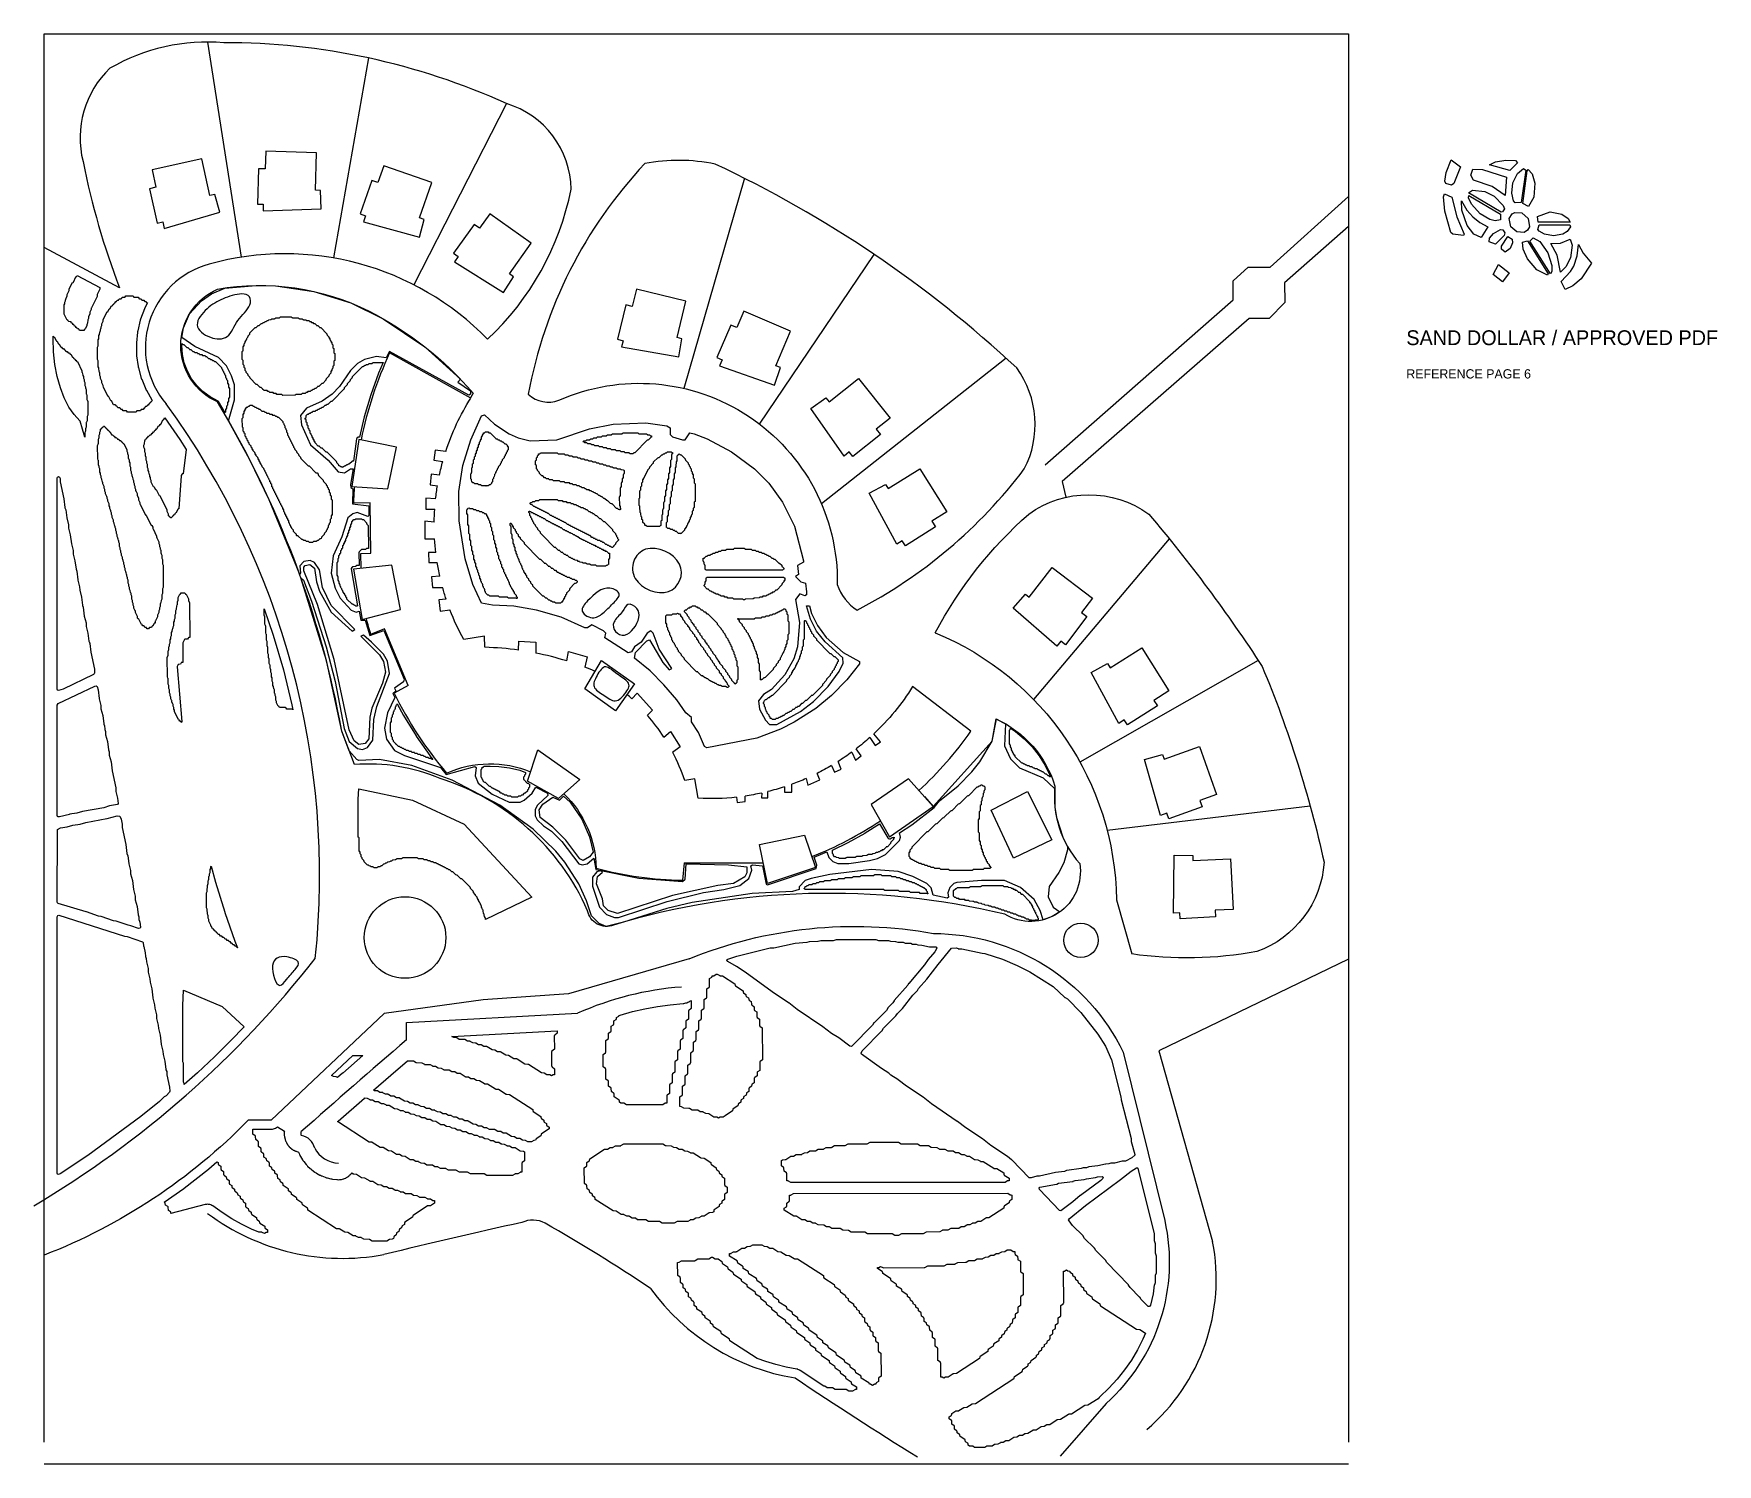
# Model space of a CAD drawing. Header units: inches. Extents: x 36 to 81.4, y 17.3 to 55.9.
import ezdxf

# ---------------------------------------------------------------- set-up
doc = ezdxf.new("R2010")
doc.units = ezdxf.units.IN
for name, color, linetype, lineweight in [('01_ORIGINAL_CAD', 7, 'CONTINUOUS', 20), ('02_APPROVED_PDF_OUTLINES', 7, 'CONTINUOUS', 15), ('03_ADDED_AREAS_SAME_COMPOSITION', 7, 'CONTINUOUS', 15), ('04_APPROVED_PERIMETER', 7, 'CONTINUOUS', 15), ('05_REFERENCE_ICON', 7, 'CONTINUOUS', 15), ('06_LABEL', 7, 'CONTINUOUS', 15)]:
    doc.layers.add(name, color=color, linetype=linetype, lineweight=lineweight)

msp = doc.modelspace()

# ---------------------------------------------------------------- texts
at = {"layer": '06_LABEL'}
for s, height, p in [('SAND DOLLAR / APPROVED PDF', 0.4, (73, 47.5)), ('REFERENCE PAGE 6', 0.25, (73, 46.6))]:
    msp.add_text(s, height=height, dxfattribs=at).set_placement(p)

# ---------------------------------------------------------------- linework, layer by layer
at = {"layer": '01_ORIGINAL_CAD'}
for p, q in [((36.248, 17.906), (36.248, 55.9)), ((36.248, 55.9), (71.442, 55.9)), ((71.442, 55.9), (71.442, 17.906)), ((71.442, 17.312), (36.248, 17.312))]:
    msp.add_line(p, q, dxfattribs=at)
for points in [[(40.658, 55.675), (41.569, 49.871)], [(45, 55.245), (44.06, 49.85)], [(48.726, 54.013), (46.225, 49.126)], [(55.143, 52), (53.51, 46.333)], [(63.257, 44.272), (68.329, 48.719), (68.329, 49.231), (68.73, 49.6), (69.33, 49.6), (71.442, 51.512), (71.442, 50.696), (69.711, 49.177), (69.725, 48.651), (69.304, 48.218), (68.761, 48.218), (63.72, 43.82), (63.817, 43.397)], [(38.284, 49.049), (36.248, 50.129)], [(55.552, 45.371), (58.647, 49.945)], [(62.206, 47.145), (57.223, 43.22)], [(47.087, 44.63), (46.802, 44.667), (46.766, 44.393), (47.006, 44.362)], [(46.916, 43.993), (46.696, 44.016), (46.666, 43.73), (46.862, 43.709)], [(45.044, 43.247), (44.595, 43.241)], [(44.807, 41.482), (44.799, 41.881), (45.061, 41.886), (45.044, 43.247)], [(46.813, 43.357), (46.546, 43.371), (46.546, 43.074), (46.789, 43.074)], [(46.775, 42.728), (46.519, 42.748), (46.519, 42.277), (46.786, 42.274)], [(66.604, 42.276), (62.941, 37.945)], [(46.818, 41.908), (46.625, 41.902), (46.633, 41.638), (46.856, 41.638)], [(46.926, 41.27), (46.702, 41.249), (46.728, 40.961), (47.002, 40.962)], [(47.096, 40.651), (46.9, 40.63)], [(46.9, 40.63), (46.939, 40.324), (47.2, 40.358)], [(46.075, 38.317), (45.433, 39.849), (45.059, 39.693)], [(49.053, 39.272), (49.062, 39.519), (49.515, 39.492), (49.513, 39.194)], [(50.35, 38.981), (50.396, 39.232), (50.902, 39.093), (50.842, 38.811)], [(51.286, 38.996), (52.178, 38.364), (51.665, 37.64), (50.837, 38.227), (51.286, 38.996)], [(69.006, 38.995), (64.196, 36.253)], [(46.075, 38.317), (45.692, 38.109)], [(52.249, 38.111), (52.108, 37.96)], [(52.249, 38.111), (52.668, 37.654), (52.525, 37.523)], [(52.968, 36.924), (53.149, 37.079), (53.413, 36.661), (53.207, 36.514)], [(58.528, 36.918), (58.67, 36.704), (58.814, 36.799), (58.632, 37.014)], [(49.567, 36.583), (50.703, 35.787), (50.129, 35.27), (49.295, 35.742), (49.567, 36.583)], [(58.043, 36.524), (58.141, 36.305), (58.295, 36.419), (58.155, 36.608)], [(56.812, 35.811), (56.853, 35.634), (57.179, 35.773), (57.105, 35.949)], [(57.496, 36.162), (57.572, 35.985), (57.754, 36.063), (57.668, 36.267)], [(53.805, 35.806), (53.533, 35.759)], [(53.805, 35.806), (53.805, 35.806)], [(55.61, 35.419), (55.608, 35.288), (55.771, 35.288), (55.771, 35.457)], [(56.221, 35.586), (56.221, 35.439), (56.423, 35.439), (56.423, 35.655)], [(58.564, 35.106), (59.058, 34.241), (60.235, 35.059), (59.57, 35.799), (58.564, 35.106)], [(54.929, 35.306), (54.944, 35.165), (55.16, 35.189), (55.16, 35.336)], [(70.407, 35.063), (64.93, 34.409)], [(53.515, 33.54), (53.473, 33.07)], [(53.515, 33.54), (55.65, 33.54)], [(65.18, 32.538), (65.591, 31.078)], [(71.442, 30.938), (66.326, 28.468)], [(46.027, 28.759), (46.027, 29.23), (50.643, 29.479)], [(66.326, 28.468), (67.775, 23.323)]]:
    msp.add_lwpolyline(points, dxfattribs=at)
for points in [[(43.572, 51.68), (43.598, 52.69), (42.23, 52.734), (42.214, 52.252), (42.035, 52.258), (42.004, 51.303), (42.163, 51.298), (42.158, 51.123), (43.721, 51.177), (43.704, 51.675)], [(40.725, 51.537), (40.502, 52.523), (39.164, 52.23), (39.268, 51.758), (39.093, 51.72), (39.298, 50.787), (39.453, 50.821), (39.491, 50.65), (40.993, 51.087), (40.853, 51.565)], [(46.381, 50.933), (46.709, 51.889), (45.415, 52.34), (45.257, 51.885), (45.088, 51.944), (44.773, 51.041), (44.923, 50.989), (44.866, 50.824), (46.374, 50.409), (46.506, 50.889)], [(48.804, 49.422), (49.389, 50.246), (48.277, 51.045), (47.995, 50.654), (47.85, 50.758), (47.292, 49.982), (47.421, 49.889), (47.319, 49.747), (48.648, 48.921), (48.911, 49.345)], [(53.327, 47.704), (53.561, 48.687), (52.231, 49.012), (52.116, 48.544), (51.942, 48.586), (51.715, 47.658), (51.87, 47.62), (51.829, 47.45), (53.37, 47.181), (53.455, 47.672)], [(55.995, 46.944), (56.387, 47.876), (55.128, 48.415), (54.938, 47.972), (54.774, 48.042), (54.397, 47.164), (54.544, 47.101), (54.475, 46.94), (55.951, 46.422), (56.116, 46.892)], [(57.426, 45.973), (58.218, 46.601), (59.075, 45.534), (58.699, 45.232), (58.811, 45.092), (58.066, 44.493), (57.966, 44.618), (57.83, 44.508), (56.934, 45.791), (57.343, 46.076)], [(45.757, 44.748), (44.738, 44.957), (44.556, 43.684), (45.524, 43.622)], [(59.019, 43.63), (59.878, 44.165), (60.608, 43.006), (60.2, 42.749), (60.296, 42.598), (59.487, 42.088), (59.402, 42.222), (59.254, 42.129), (58.511, 43.505), (58.949, 43.742)], [(45.629, 41.562), (44.593, 41.461), (44.828, 40.095), (45.865, 40.369)], [(62.827, 40.702), (63.445, 41.502), (64.534, 40.672), (64.241, 40.288), (64.384, 40.18), (63.804, 39.42), (63.677, 39.516), (63.571, 39.377), (62.394, 40.407), (62.722, 40.782)], [(65.006, 38.799), (65.865, 39.334), (66.595, 38.175), (66.187, 37.918), (66.283, 37.767), (65.474, 37.257), (65.389, 37.391), (65.242, 37.298), (64.498, 38.674), (64.936, 38.911)], [(66.464, 36.332), (67.417, 36.67), (67.882, 35.382), (67.428, 35.218), (67.489, 35.05), (66.59, 34.725), (66.536, 34.875), (66.372, 34.816), (65.94, 36.319), (66.419, 36.457)], [(61.796, 34.957), (62.78, 35.461), (63.435, 34.152), (62.399, 33.663)], [(55.549, 34.034), (56.763, 34.283), (57.058, 33.412), (55.766, 32.976)], [(67.244, 33.6), (68.254, 33.648), (68.327, 32.28), (67.845, 32.255), (67.855, 32.076), (66.9, 32.025), (66.892, 32.184), (66.717, 32.175), (66.739, 33.739), (67.237, 33.732)]]:
    msp.add_lwpolyline(points, close=True, dxfattribs=at)
for points in [[(44.283, 37.084, 0.090917), (40.931, 45.968, -0.652582), (40.931, 49.011, -0.158741), (45.004, 48.425, -0.098355), (47.824, 46.203), (47.755, 46.078)], [(47.087, 44.63, -0.062406), (47.763, 46.073), (45.572, 47.29, 0.058367), (44.801, 44.944, 0.058367)], [(50.14, 46.014, -0.546754), (57.65, 41.045, 0.171391), (58.184, 40.351, 0.171391)], [(46.916, 43.993, -0.01479), (47.006, 44.362, -0.01479)], [(44.621, 43.68, 0.010358), (44.595, 43.241)], [(46.813, 43.357, -0.013879), (46.862, 43.709)], [(60.29, 39.74, -0.089338), (62.813, 42.944, -0.322066), (66.051, 42.944, -0.030946), (69.111, 38.833, -0.044664), (70.78, 33.554, -0.301674), (68.967, 31.144, -0.082145), (65.591, 31.078)], [(46.775, 42.728, -0.013523), (46.789, 43.074, -0.013523)], [(46.818, 41.908, -0.014342), (46.786, 42.274)], [(46.926, 41.27, -0.014645), (46.856, 41.638)], [(47.096, 40.651, -0.012679), (47.002, 40.962)], [(44.936, 40.124, 0.010564), (45.059, 39.693, 0.010564)], [(48.142, 39.35), (48.13, 39.649), (47.57, 39.561, -0.034306), (47.2, 40.358, -0.034306)], [(60.29, 39.74, -0.300089), (65.18, 32.538)], [(59.849, 35.488, 0.057164), (61.253, 37.088), (59.681, 38.289, -0.064319), (58.632, 37.014, -0.064319)], [(45.692, 38.109, 0.060935), (47.109, 35.956, -0.206423), (49.375, 35.99)], [(59.998, 35.322), (60.235, 35.059), (61.831, 36.816), (61.933, 37.418, -0.214593), (63.522, 35.602, 0.212382), (64.188, 33.517, -0.642649), (62.166, 32.15, 0.132984), (51.615, 31.858, -0.471407), (50.913, 32.245)], [(46.935, 35.809, 0.119192), (44.621, 36.188), (44.283, 37.084)], [(58.528, 36.918, -0.018836), (58.155, 36.608, -0.018836)], [(58.043, 36.524, -0.017658), (57.668, 36.267, -0.017658)], [(57.496, 36.162, -0.017305), (57.105, 35.949, -0.017305)], [(54.929, 35.306, -0.040089), (53.897, 35.276), (53.805, 35.806)], [(56.221, 35.586, -0.018166), (55.771, 35.457, -0.018166)], [(56.812, 35.811, -0.016254), (56.423, 35.655, -0.016254)], [(50.274, 35.4, -0.198705), (51.143, 33.392, 0.063223), (53.473, 33.07)], [(55.61, 35.419, -0.017778), (55.16, 35.336, -0.017778)], [(56.959, 33.703, 0.056142), (58.811, 34.673)], [(53.65, 30.945, -0.14301), (60.243, 31.63, -0.286424), (65.36, 28.431), (66.481, 23.89, -0.272091), (64.9, 18.954), (63.661, 17.533)], [(53.65, 30.945), (50.4, 30.004), (48.095, 29.84), (45.427, 29.473), (42.376, 26.597), (41.758, 26.597, -0.10797), (36.248, 22.954)]]:
    msp.add_lwpolyline(points, format="xyb", dxfattribs=at)
for centre, radius in [((45.989, 31.521), 1.1), ((64.22, 31.448), 0.463)]:
    msp.add_circle(centre, radius, dxfattribs=at)
for centre, radius, start, end in [((40.658, 50.423), 5.252, 85.2142, 120.0956), ((41.139, 37.317), 18.339, 65.5622, 90.1344), ((39.813, 53.089), 2.593, 133.6015, 194.2753), ((48.026, 51.672), 2.444, 0.7167, 73.3418), ((57.911, 56.571), 21.019, 191.3089, 200.9684), ((61.436, 43.951), 12.326, 136.7478, 169.6154), ((53.373, 47.535), 4.948, 78.6004, 100.6499), ((40.939, 23.771), 31.601, 47.0054, 64.8874), ((43.034, 53.196), 7.583, 313.0815, 348.6437), ((42.751, 42.34), 7.624, 44.2289, 105.6047), ((41.312, 47.434), 2.33, 105.2161, 220.7715), ((60.387, 45.356), 2.599, 332.6099, 36.0186), ((22.064, 33.195), 21.619, 354.0583, 36.0319), ((49.852, 46.755), 0.794, 227.0981, 291.2465), ((51.961, 52.291), 13.465, 297.5281, 322.8549), ((47.898, 31.093), 8.26, 81.9573, 88.3074), ((47.898, 31.093), 8.26, 72.7279, 78.7214), ((47.898, 31.093), 8.26, 67.0855, 69.118), ((48.363, 33.974), 5.47, 46.7825, 48.644), ((48.363, 33.974), 5.47, 32.6388, 40.4465), ((48.363, 33.974), 5.47, 19.0436, 27.6609), ((44.996, 29.643), 6.464, 23.734, 72.5429), ((22.02, 47.825), 27.364, 300.648, 321.9453), ((54.073, 21.787), 8.422, 94.2501, 114.0352), ((177.596, -125.015), 202.378, 130.55026, 131.62005), ((43.293, 26.24), 0.119, 162.5746, 211.3187), ((43.119, 25.741), 0.443, 13.2811, 80.611), ((44.225, 26.196), 0.761, 207.5896, 267.5639), ((44.306, 28.951), 6.083, 233.183, 280.5392), ((83.889, -134.15), 161.762, 102.40484, 103.75801), ((49.433, 23.211), 0.689, 61.2688, 115.2094), ((27.349, -15.654), 45.391, 56.1832, 60.407), ((62.535, 22.313), 5.337, 310.4718, 10.9016), ((57.468, 25.543), 5.979, 215.6658, 260.7622), ((129.159, 128.7), 131.041, 236.3299, 238.04792)]:
    msp.add_arc(centre, radius, start, end, dxfattribs=at)
at = {"layer": '02_APPROVED_PDF_OUTLINES'}
for points in [[(42.631, 48.266), (42.918, 48.266), (42.94, 48.246), (42.943, 48.244), (42.945, 48.243), (42.948, 48.241), (42.951, 48.241), (42.954, 48.24), (42.957, 48.24), (43.103, 48.24), (43.126, 48.219), (43.129, 48.218), (43.131, 48.216), (43.134, 48.215), (43.137, 48.214), (43.14, 48.213), (43.143, 48.213), (43.21, 48.213), (43.232, 48.193), (43.235, 48.191), (43.237, 48.189), (43.24, 48.188), (43.243, 48.187), (43.246, 48.187), (43.249, 48.186), (43.315, 48.186), (43.335, 48.167), (43.338, 48.165), (43.34, 48.164), (43.343, 48.162), (43.346, 48.161), (43.349, 48.161), (43.352, 48.16), (43.394, 48.16), (43.412, 48.142), (43.414, 48.14), (43.417, 48.138), (43.421, 48.137), (43.424, 48.136), (43.427, 48.135), (43.447, 48.133), (43.468, 48.114), (43.471, 48.111), (43.474, 48.11), (43.477, 48.108), (43.481, 48.107), (43.484, 48.107), (43.501, 48.106), (43.521, 48.087), (43.524, 48.085), (43.527, 48.083), (43.53, 48.081), (43.534, 48.08), (43.537, 48.08), (43.554, 48.079), (43.598, 48.035), (43.6, 48.033), (43.603, 48.031), (43.607, 48.03), (43.61, 48.028), (43.613, 48.028), (43.633, 48.026), (43.68, 47.98), (43.683, 47.978), (43.685, 47.976), (43.688, 47.975), (43.691, 47.974), (43.694, 47.973), (43.697, 47.973), (43.713, 47.972), (43.877, 47.807), (43.879, 47.787), (43.879, 47.783), (43.88, 47.78), (43.882, 47.777), (43.884, 47.774), (43.886, 47.771), (43.93, 47.727), (43.931, 47.71), (43.931, 47.706), (43.932, 47.703), (43.933, 47.7), (43.935, 47.697), (43.937, 47.694), (43.957, 47.673), (43.959, 47.652), (43.959, 47.649), (43.96, 47.646), (43.962, 47.643), (43.964, 47.64), (43.966, 47.637), (43.983, 47.619), (43.984, 47.602), (43.984, 47.599), (43.985, 47.596), (43.987, 47.592), (43.989, 47.589), (43.991, 47.587), (44.01, 47.566), (44.012, 47.545), (44.013, 47.542), (44.014, 47.538), (44.015, 47.535), (44.017, 47.533), (44.019, 47.53), (44.036, 47.512), (44.037, 47.445), (44.037, 47.442), (44.038, 47.438), (44.039, 47.435), (44.041, 47.432), (44.043, 47.429), (44.063, 47.406), (44.063, 47.311), (44.064, 47.308), (44.064, 47.304), (44.066, 47.301), (44.067, 47.298), (44.07, 47.295), (44.09, 47.272), (44.09, 47.089), (44.071, 47.068), (44.069, 47.066), (44.068, 47.063), (44.066, 47.061), (44.066, 47.058), (44.065, 47.055), (44.065, 47.052), (44.064, 46.954), (44.045, 46.934), (44.043, 46.932), (44.042, 46.929), (44.04, 46.927), (44.039, 46.924), (44.039, 46.921), (44.038, 46.918), (44.038, 46.874), (44.02, 46.857), (44.018, 46.854), (44.016, 46.851), (44.015, 46.848), (44.014, 46.845), (44.013, 46.841), (44.012, 46.821), (43.992, 46.8), (43.99, 46.798), (43.989, 46.795), (43.987, 46.792), (43.986, 46.789), (43.986, 46.786), (43.986, 46.783), (43.985, 46.74), (43.941, 46.696), (43.939, 46.693), (43.937, 46.69), (43.936, 46.687), (43.935, 46.684), (43.934, 46.68), (43.932, 46.66), (43.862, 46.588), (43.86, 46.586), (43.858, 46.583), (43.856, 46.58), (43.855, 46.576), (43.855, 46.573), (43.853, 46.553), (43.769, 46.467), (43.749, 46.465), (43.746, 46.465), (43.742, 46.464), (43.739, 46.462), (43.736, 46.46), (43.734, 46.458), (43.663, 46.387), (43.643, 46.385), (43.64, 46.384), (43.636, 46.383), (43.633, 46.382), (43.63, 46.38), (43.628, 46.378), (43.584, 46.333), (43.567, 46.333), (43.564, 46.332), (43.56, 46.331), (43.557, 46.33), (43.554, 46.328), (43.551, 46.326), (43.531, 46.306), (43.514, 46.306), (43.511, 46.305), (43.507, 46.304), (43.504, 46.303), (43.501, 46.301), (43.498, 46.299), (43.477, 46.279), (43.457, 46.277), (43.454, 46.277), (43.451, 46.276), (43.448, 46.274), (43.445, 46.272), (43.442, 46.27), (43.425, 46.253), (43.382, 46.252), (43.379, 46.252), (43.376, 46.251), (43.373, 46.25), (43.37, 46.249), (43.368, 46.247), (43.365, 46.245), (43.345, 46.225), (43.325, 46.224), (43.321, 46.223), (43.318, 46.222), (43.315, 46.221), (43.312, 46.219), (43.309, 46.216), (43.292, 46.199), (43.226, 46.199), (43.223, 46.199), (43.22, 46.198), (43.217, 46.197), (43.215, 46.196), (43.212, 46.195), (43.21, 46.193), (43.187, 46.172), (43.067, 46.172), (43.064, 46.172), (43.061, 46.171), (43.058, 46.17), (43.055, 46.169), (43.053, 46.168), (43.051, 46.166), (43.028, 46.146), (42.688, 46.145), (42.665, 46.165), (42.663, 46.167), (42.66, 46.169), (42.657, 46.17), (42.654, 46.171), (42.651, 46.172), (42.648, 46.172), (42.529, 46.172), (42.509, 46.191), (42.507, 46.193), (42.504, 46.194), (42.501, 46.196), (42.498, 46.197), (42.495, 46.197), (42.492, 46.198), (42.449, 46.199), (42.426, 46.219), (42.424, 46.221), (42.421, 46.222), (42.418, 46.224), (42.415, 46.225), (42.412, 46.225), (42.409, 46.225), (42.343, 46.225), (42.326, 46.243), (42.324, 46.245), (42.321, 46.247), (42.317, 46.248), (42.314, 46.249), (42.311, 46.25), (42.29, 46.251), (42.267, 46.273), (42.264, 46.274), (42.262, 46.276), (42.259, 46.277), (42.256, 46.278), (42.253, 46.279), (42.25, 46.279), (42.184, 46.279), (42.167, 46.296), (42.164, 46.298), (42.162, 46.3), (42.159, 46.301), (42.156, 46.303), (42.152, 46.303), (42.152, 46.303), (42.152, 46.304), (42.151, 46.307), (42.15, 46.31), (42.148, 46.313), (42.147, 46.316), (42.144, 46.319), (42.114, 46.35), (42.111, 46.352), (42.108, 46.354), (42.105, 46.355), (42.102, 46.356), (42.098, 46.357), (42.079, 46.359), (42.007, 46.43), (42.005, 46.432), (42.002, 46.434), (41.999, 46.436), (41.995, 46.437), (41.992, 46.437), (41.972, 46.439), (41.808, 46.605), (41.806, 46.625), (41.805, 46.628), (41.804, 46.632), (41.803, 46.635), (41.801, 46.638), (41.799, 46.64), (41.754, 46.685), (41.753, 46.706), (41.752, 46.709), (41.751, 46.712), (41.75, 46.715), (41.748, 46.718), (41.746, 46.721), (41.702, 46.766), (41.701, 46.782), (41.7, 46.786), (41.7, 46.789), (41.698, 46.793), (41.696, 46.796), (41.694, 46.798), (41.675, 46.819), (41.674, 46.862), (41.674, 46.865), (41.673, 46.868), (41.672, 46.871), (41.671, 46.874), (41.669, 46.876), (41.667, 46.879), (41.649, 46.899), (41.647, 46.943), (41.647, 46.946), (41.647, 46.949), (41.646, 46.952), (41.644, 46.954), (41.643, 46.957), (41.641, 46.959), (41.622, 46.979), (41.622, 47.074), (41.621, 47.077), (41.621, 47.081), (41.619, 47.084), (41.618, 47.087), (41.615, 47.09), (41.595, 47.113), (41.595, 47.205), (41.595, 47.324), (41.615, 47.347), (41.617, 47.349), (41.619, 47.353), (41.62, 47.356), (41.621, 47.359), (41.621, 47.363), (41.621, 47.457), (41.64, 47.477), (41.642, 47.48), (41.643, 47.482), (41.645, 47.485), (41.646, 47.488), (41.646, 47.491), (41.646, 47.494), (41.647, 47.537), (41.664, 47.555), (41.667, 47.558), (41.668, 47.561), (41.67, 47.564), (41.671, 47.567), (41.671, 47.57), (41.673, 47.591), (41.693, 47.612), (41.695, 47.614), (41.697, 47.617), (41.698, 47.621), (41.699, 47.624), (41.699, 47.628), (41.7, 47.645), (41.717, 47.662), (41.72, 47.665), (41.721, 47.668), (41.723, 47.671), (41.724, 47.674), (41.724, 47.678), (41.726, 47.698), (41.745, 47.719), (41.748, 47.722), (41.75, 47.725), (41.751, 47.728), (41.752, 47.732), (41.752, 47.735), (41.753, 47.752), (41.797, 47.797), (41.799, 47.799), (41.801, 47.802), (41.802, 47.805), (41.803, 47.809), (41.804, 47.812), (41.805, 47.832), (41.943, 47.971), (41.962, 47.973), (41.966, 47.974), (41.969, 47.975), (41.972, 47.976), (41.975, 47.978), (41.978, 47.98), (42.022, 48.025), (42.042, 48.027), (42.045, 48.027), (42.049, 48.028), (42.052, 48.03), (42.055, 48.032), (42.057, 48.034), (42.101, 48.078), (42.118, 48.079), (42.121, 48.079), (42.125, 48.08), (42.128, 48.082), (42.131, 48.084), (42.134, 48.086), (42.154, 48.105), (42.171, 48.106), (42.174, 48.106), (42.178, 48.107), (42.181, 48.109), (42.184, 48.111), (42.187, 48.113), (42.207, 48.132), (42.224, 48.133), (42.227, 48.133), (42.231, 48.134), (42.234, 48.136), (42.237, 48.137), (42.24, 48.14), (42.261, 48.159), (42.28, 48.161), (42.284, 48.162), (42.287, 48.163), (42.29, 48.164), (42.293, 48.166), (42.296, 48.168), (42.313, 48.186), (42.356, 48.187), (42.359, 48.187), (42.362, 48.187), (42.365, 48.188), (42.368, 48.19), (42.37, 48.191), (42.372, 48.193), (42.392, 48.212), (42.459, 48.213), (42.462, 48.213), (42.465, 48.213), (42.467, 48.214), (42.47, 48.215), (42.473, 48.217), (42.475, 48.219), (42.498, 48.239), (42.591, 48.24), (42.594, 48.24), (42.597, 48.24), (42.6, 48.241), (42.603, 48.242), (42.605, 48.244), (42.608, 48.246)], [(39.967, 47.543), (39.969, 47.542), (39.992, 47.521), (39.995, 47.518), (39.998, 47.517), (40.001, 47.515), (40.004, 47.514), (40.008, 47.514), (40.024, 47.513), (40.095, 47.442), (40.098, 47.44), (40.101, 47.438), (40.104, 47.436), (40.107, 47.435), (40.111, 47.435), (40.13, 47.433), (40.175, 47.388), (40.177, 47.386), (40.18, 47.384), (40.184, 47.383), (40.187, 47.382), (40.19, 47.381), (40.21, 47.379), (40.257, 47.333), (40.26, 47.331), (40.262, 47.33), (40.265, 47.328), (40.268, 47.327), (40.271, 47.326), (40.274, 47.326), (40.291, 47.325), (40.314, 47.305), (40.317, 47.303), (40.319, 47.301), (40.322, 47.3), (40.325, 47.299), (40.328, 47.299), (40.331, 47.298), (40.37, 47.298), (40.387, 47.281), (40.39, 47.279), (40.393, 47.277), (40.396, 47.276), (40.399, 47.275), (40.403, 47.274), (40.423, 47.272), (40.444, 47.253), (40.446, 47.251), (40.449, 47.249), (40.451, 47.248), (40.454, 47.247), (40.457, 47.246), (40.46, 47.246), (40.504, 47.245), (40.527, 47.224), (40.529, 47.223), (40.532, 47.221), (40.534, 47.22), (40.537, 47.219), (40.54, 47.218), (40.543, 47.218), (40.583, 47.218), (40.603, 47.199), (40.606, 47.197), (40.609, 47.195), (40.612, 47.193), (40.616, 47.193), (40.619, 47.192), (40.635, 47.191), (40.68, 47.147), (40.682, 47.145), (40.685, 47.143), (40.688, 47.142), (40.692, 47.141), (40.695, 47.14), (40.715, 47.138), (40.736, 47.119), (40.739, 47.116), (40.742, 47.114), (40.745, 47.113), (40.748, 47.112), (40.752, 47.112), (40.769, 47.111), (40.789, 47.092), (40.792, 47.09), (40.795, 47.088), (40.798, 47.086), (40.802, 47.085), (40.805, 47.085), (40.822, 47.084), (40.842, 47.065), (40.845, 47.063), (40.848, 47.061), (40.851, 47.059), (40.855, 47.059), (40.858, 47.058), (40.875, 47.057), (41.038, 46.892), (41.039, 46.876), (41.039, 46.872), (41.04, 46.869), (41.042, 46.865), (41.043, 46.862), (41.046, 46.86), (41.065, 46.839), (41.067, 46.818), (41.068, 46.815), (41.069, 46.812), (41.07, 46.808), (41.072, 46.806), (41.074, 46.803), (41.092, 46.785), (41.092, 46.768), (41.093, 46.765), (41.094, 46.761), (41.095, 46.758), (41.097, 46.755), (41.099, 46.752), (41.119, 46.731), (41.12, 46.711), (41.121, 46.708), (41.122, 46.704), (41.123, 46.701), (41.125, 46.698), (41.127, 46.696), (41.145, 46.678), (41.146, 46.635), (41.146, 46.632), (41.147, 46.629), (41.147, 46.626), (41.149, 46.623), (41.15, 46.62), (41.152, 46.618), (41.172, 46.597), (41.174, 46.577), (41.174, 46.573), (41.175, 46.57), (41.177, 46.567), (41.179, 46.564), (41.181, 46.562), (41.198, 46.544), (41.198, 46.477), (41.198, 46.473), (41.199, 46.47), (41.2, 46.467), (41.202, 46.463), (41.204, 46.461), (41.225, 46.437), (41.225, 46.37), (41.225, 46.366), (41.226, 46.362), (41.227, 46.359), (41.229, 46.356), (41.231, 46.353), (41.251, 46.33), (41.252, 46.093), (41.232, 46.07), (41.23, 46.067), (41.228, 46.064), (41.227, 46.06), (41.226, 46.057), (41.226, 46.053), (41.225, 45.986), (41.205, 45.962), (41.203, 45.96), (41.201, 45.956), (41.2, 45.953), (41.199, 45.95), (41.199, 45.946), (41.199, 45.879), (41.18, 45.858), (41.178, 45.856), (41.177, 45.854), (41.176, 45.851), (41.175, 45.848), (41.174, 45.845), (41.174, 45.842), (41.173, 45.798), (41.153, 45.775), (41.15, 45.772), (41.149, 45.769), (41.147, 45.765), (41.147, 45.762), (41.146, 45.758), (41.146, 45.691), (41.132, 45.675), (40.952, 45.981), (40.95, 45.984), (40.948, 45.987), (40.945, 45.989), (40.942, 45.991), (40.728, 46.104), (40.537, 46.245), (40.37, 46.409), (40.229, 46.595), (40.116, 46.799), (40.032, 47.018), (39.981, 47.25), (39.963, 47.49)], [(44.594, 44.374), (44.576, 44.373), (44.572, 44.372), (44.569, 44.371), (44.566, 44.369), (44.563, 44.368), (44.56, 44.365), (44.49, 44.294), (44.474, 44.293), (44.47, 44.293), (44.467, 44.292), (44.463, 44.291), (44.46, 44.289), (44.457, 44.287), (44.437, 44.267), (44.421, 44.267), (44.417, 44.266), (44.414, 44.265), (44.41, 44.264), (44.407, 44.262), (44.404, 44.26), (44.384, 44.24), (44.368, 44.24), (44.364, 44.239), (44.361, 44.238), (44.357, 44.237), (44.354, 44.235), (44.351, 44.233), (44.331, 44.214), (44.314, 44.213), (44.311, 44.212), (44.308, 44.212), (44.304, 44.21), (44.301, 44.208), (44.299, 44.206), (44.295, 44.203), (44.291, 44.206), (44.288, 44.208), (44.285, 44.21), (44.282, 44.211), (44.279, 44.212), (44.275, 44.213), (44.258, 44.214), (44.238, 44.233), (44.235, 44.235), (44.232, 44.237), (44.229, 44.238), (44.226, 44.239), (44.222, 44.24), (44.206, 44.24), (44.201, 44.245), (44.199, 44.265), (44.199, 44.268), (44.198, 44.272), (44.196, 44.275), (44.195, 44.278), (44.192, 44.28), (44.147, 44.326), (44.144, 44.349), (44.144, 44.352), (44.142, 44.355), (44.141, 44.358), (44.139, 44.361), (44.137, 44.363), (43.898, 44.604), (43.895, 44.607), (43.893, 44.608), (43.89, 44.61), (43.887, 44.611), (43.884, 44.612), (43.861, 44.615), (43.763, 44.714), (43.76, 44.716), (43.757, 44.718), (43.754, 44.719), (43.751, 44.72), (43.747, 44.721), (43.727, 44.723), (43.68, 44.769), (43.678, 44.771), (43.675, 44.773), (43.672, 44.774), (43.67, 44.775), (43.667, 44.776), (43.664, 44.776), (43.647, 44.777), (43.563, 44.861), (43.563, 44.878), (43.562, 44.882), (43.561, 44.885), (43.56, 44.888), (43.558, 44.891), (43.556, 44.894), (43.537, 44.915), (43.536, 44.932), (43.536, 44.935), (43.535, 44.939), (43.533, 44.942), (43.531, 44.945), (43.529, 44.948), (43.51, 44.968), (43.509, 44.985), (43.509, 44.989), (43.508, 44.992), (43.507, 44.996), (43.505, 44.999), (43.503, 45.001), (43.483, 45.022), (43.481, 45.043), (43.481, 45.046), (43.48, 45.049), (43.478, 45.052), (43.476, 45.055), (43.474, 45.058), (43.457, 45.076), (43.456, 45.093), (43.456, 45.096), (43.455, 45.1), (43.453, 45.103), (43.452, 45.106), (43.449, 45.109), (43.43, 45.129), (43.429, 45.173), (43.429, 45.176), (43.428, 45.179), (43.427, 45.182), (43.426, 45.184), (43.425, 45.187), (43.423, 45.189), (43.403, 45.21), (43.401, 45.231), (43.401, 45.234), (43.4, 45.237), (43.398, 45.24), (43.396, 45.243), (43.394, 45.246), (43.377, 45.263), (43.377, 45.304), (43.377, 45.307), (43.376, 45.311), (43.375, 45.314), (43.373, 45.317), (43.371, 45.32), (43.35, 45.343), (43.35, 45.384), (43.35, 45.388), (43.349, 45.391), (43.348, 45.395), (43.346, 45.398), (43.344, 45.4), (43.324, 45.424), (43.323, 45.465), (43.323, 45.468), (43.322, 45.472), (43.321, 45.475), (43.319, 45.478), (43.317, 45.481), (43.297, 45.504), (43.297, 45.526), (43.316, 45.546), (43.318, 45.549), (43.319, 45.551), (43.321, 45.554), (43.322, 45.557), (43.322, 45.56), (43.322, 45.563), (43.323, 45.606), (43.354, 45.637), (43.37, 45.638), (43.373, 45.638), (43.377, 45.639), (43.38, 45.64), (43.383, 45.642), (43.386, 45.644), (43.406, 45.664), (43.423, 45.664), (43.426, 45.665), (43.43, 45.666), (43.433, 45.667), (43.436, 45.669), (43.439, 45.671), (43.46, 45.691), (43.48, 45.693), (43.483, 45.693), (43.486, 45.694), (43.49, 45.696), (43.492, 45.698), (43.495, 45.7), (43.512, 45.717), (43.555, 45.718), (43.558, 45.718), (43.561, 45.719), (43.564, 45.72), (43.567, 45.721), (43.569, 45.723), (43.572, 45.725), (43.592, 45.744), (43.609, 45.745), (43.612, 45.745), (43.616, 45.746), (43.619, 45.748), (43.622, 45.75), (43.625, 45.752), (43.645, 45.771), (43.662, 45.772), (43.665, 45.772), (43.669, 45.773), (43.672, 45.775), (43.675, 45.777), (43.678, 45.779), (43.698, 45.798), (43.718, 45.8), (43.722, 45.801), (43.725, 45.802), (43.728, 45.803), (43.731, 45.805), (43.734, 45.807), (43.751, 45.825), (43.768, 45.826), (43.771, 45.826), (43.774, 45.827), (43.777, 45.828), (43.779, 45.829), (43.782, 45.831), (43.784, 45.833), (43.831, 45.879), (43.847, 45.879), (43.851, 45.88), (43.854, 45.881), (43.858, 45.882), (43.861, 45.884), (43.863, 45.886), (43.884, 45.906), (43.904, 45.908), (43.907, 45.908), (43.911, 45.909), (43.914, 45.911), (43.917, 45.913), (43.919, 45.915), (43.991, 45.987), (44.014, 45.99), (44.017, 45.991), (44.02, 45.992), (44.023, 45.994), (44.025, 45.995), (44.028, 45.998), (44.346, 46.32), (44.348, 46.322), (44.35, 46.325), (44.351, 46.328), (44.352, 46.331), (44.353, 46.334), (44.356, 46.357), (44.427, 46.43), (44.429, 46.432), (44.431, 46.435), (44.433, 46.438), (44.434, 46.442), (44.434, 46.445), (44.436, 46.465), (44.507, 46.537), (44.509, 46.54), (44.511, 46.543), (44.512, 46.546), (44.513, 46.549), (44.514, 46.553), (44.515, 46.573), (44.561, 46.62), (44.563, 46.623), (44.565, 46.625), (44.566, 46.628), (44.567, 46.631), (44.568, 46.634), (44.568, 46.637), (44.569, 46.653), (44.838, 46.926), (44.854, 46.927), (44.857, 46.927), (44.861, 46.928), (44.864, 46.93), (44.867, 46.932), (44.87, 46.934), (44.891, 46.954), (44.911, 46.955), (44.914, 46.956), (44.917, 46.957), (44.921, 46.958), (44.923, 46.96), (44.926, 46.963), (44.943, 46.98), (44.986, 46.981), (44.989, 46.981), (44.992, 46.982), (44.995, 46.983), (44.998, 46.984), (45, 46.986), (45.003, 46.988), (45.022, 47.006), (45.089, 47.007), (45.092, 47.007), (45.095, 47.008), (45.098, 47.008), (45.1, 47.01), (45.103, 47.011), (45.105, 47.013), (45.128, 47.033), (45.397, 47.034), (45.272, 46.743), (45.272, 46.742), (45.061, 46.158), (45.061, 46.157), (44.885, 45.564), (44.884, 45.562), (44.755, 45.013), (44.732, 45.016), (44.728, 45.016), (44.725, 45.016), (44.722, 45.015), (44.719, 45.014), (44.716, 45.013), (44.714, 45.011), (44.711, 45.009), (44.688, 44.987), (44.686, 44.984), (44.684, 44.982), (44.682, 44.979), (44.681, 44.975), (44.68, 44.972)], [(41.813, 45.877), (41.86, 45.877), (41.88, 45.858), (41.882, 45.856), (41.885, 45.854), (41.889, 45.852), (41.892, 45.852), (41.896, 45.851), (41.912, 45.85), (41.933, 45.831), (41.936, 45.829), (41.939, 45.827), (41.942, 45.826), (41.945, 45.825), (41.949, 45.824), (41.966, 45.824), (41.986, 45.804), (41.989, 45.802), (41.992, 45.8), (41.995, 45.799), (41.998, 45.798), (42.002, 45.798), (42.019, 45.797), (42.039, 45.778), (42.042, 45.775), (42.045, 45.773), (42.048, 45.772), (42.052, 45.771), (42.055, 45.771), (42.072, 45.77), (42.119, 45.724), (42.121, 45.722), (42.124, 45.72), (42.126, 45.719), (42.129, 45.718), (42.132, 45.717), (42.135, 45.717), (42.178, 45.716), (42.195, 45.699), (42.198, 45.697), (42.201, 45.695), (42.204, 45.693), (42.207, 45.692), (42.211, 45.692), (42.231, 45.69), (42.252, 45.67), (42.254, 45.668), (42.257, 45.667), (42.259, 45.665), (42.262, 45.664), (42.265, 45.664), (42.268, 45.664), (42.311, 45.663), (42.331, 45.644), (42.334, 45.642), (42.336, 45.64), (42.339, 45.639), (42.342, 45.638), (42.345, 45.637), (42.348, 45.637), (42.391, 45.636), (42.414, 45.615), (42.417, 45.614), (42.419, 45.612), (42.422, 45.611), (42.425, 45.61), (42.428, 45.609), (42.431, 45.609), (42.47, 45.609), (42.488, 45.592), (42.49, 45.59), (42.493, 45.588), (42.496, 45.586), (42.5, 45.585), (42.503, 45.585), (42.523, 45.583), (42.544, 45.563), (42.547, 45.561), (42.55, 45.559), (42.553, 45.558), (42.556, 45.557), (42.56, 45.556), (42.576, 45.556), (42.687, 45.444), (42.688, 45.427), (42.688, 45.424), (42.689, 45.421), (42.69, 45.417), (42.692, 45.414), (42.694, 45.412), (42.713, 45.391), (42.714, 45.374), (42.715, 45.37), (42.715, 45.367), (42.717, 45.364), (42.719, 45.361), (42.721, 45.358), (42.74, 45.338), (42.741, 45.294), (42.741, 45.291), (42.742, 45.288), (42.743, 45.285), (42.744, 45.282), (42.746, 45.28), (42.748, 45.277), (42.767, 45.256), (42.769, 45.236), (42.769, 45.233), (42.77, 45.229), (42.772, 45.226), (42.774, 45.223), (42.776, 45.221), (42.793, 45.203), (42.793, 45.163), (42.794, 45.159), (42.794, 45.156), (42.796, 45.153), (42.797, 45.149), (42.8, 45.147), (42.82, 45.123), (42.821, 45.079), (42.821, 45.076), (42.822, 45.073), (42.823, 45.07), (42.824, 45.068), (42.826, 45.065), (42.828, 45.063), (42.847, 45.042), (42.848, 45.025), (42.848, 45.021), (42.849, 45.018), (42.85, 45.015), (42.852, 45.012), (42.854, 45.009), (42.873, 44.988), (42.874, 44.971), (42.875, 44.968), (42.876, 44.964), (42.877, 44.961), (42.879, 44.958), (42.881, 44.955), (42.9, 44.935), (42.901, 44.918), (42.901, 44.914), (42.902, 44.911), (42.904, 44.907), (42.905, 44.904), (42.908, 44.902), (42.927, 44.881), (42.927, 44.864), (42.928, 44.86), (42.929, 44.857), (42.93, 44.854), (42.932, 44.851), (42.934, 44.848), (42.953, 44.827), (42.954, 44.81), (42.955, 44.807), (42.955, 44.803), (42.957, 44.8), (42.959, 44.797), (42.961, 44.794), (42.98, 44.774), (42.981, 44.757), (42.981, 44.753), (42.982, 44.75), (42.983, 44.746), (42.985, 44.743), (42.987, 44.741), (43.007, 44.72), (43.009, 44.699), (43.009, 44.696), (43.01, 44.693), (43.012, 44.69), (43.014, 44.687), (43.016, 44.684), (43.06, 44.639), (43.062, 44.619), (43.063, 44.615), (43.064, 44.612), (43.065, 44.609), (43.067, 44.606), (43.069, 44.604), (43.114, 44.558), (43.115, 44.538), (43.116, 44.535), (43.117, 44.532), (43.118, 44.529), (43.12, 44.526), (43.122, 44.523), (43.167, 44.478), (43.169, 44.458), (43.169, 44.455), (43.17, 44.451), (43.172, 44.448), (43.173, 44.445), (43.176, 44.443), (43.364, 44.253), (43.366, 44.25), (43.369, 44.249), (43.372, 44.247), (43.375, 44.246), (43.378, 44.245), (43.401, 44.242), (43.576, 44.065), (43.579, 44.063), (43.582, 44.061), (43.584, 44.059), (43.588, 44.058), (43.591, 44.058), (43.613, 44.054), (43.646, 44.022), (43.647, 44.002), (43.648, 43.999), (43.649, 43.995), (43.65, 43.992), (43.652, 43.989), (43.654, 43.987), (43.779, 43.861), (43.78, 43.841), (43.781, 43.838), (43.782, 43.834), (43.783, 43.831), (43.785, 43.828), (43.787, 43.826), (43.858, 43.754), (43.859, 43.737), (43.859, 43.734), (43.86, 43.73), (43.861, 43.727), (43.863, 43.724), (43.865, 43.721), (43.885, 43.701), (43.885, 43.684), (43.886, 43.68), (43.887, 43.677), (43.888, 43.674), (43.89, 43.671), (43.892, 43.668), (43.912, 43.647), (43.913, 43.626), (43.914, 43.623), (43.915, 43.62), (43.916, 43.617), (43.918, 43.614), (43.92, 43.611), (43.938, 43.594), (43.939, 43.55), (43.939, 43.547), (43.94, 43.544), (43.941, 43.541), (43.942, 43.539), (43.943, 43.536), (43.945, 43.534), (43.964, 43.513), (43.965, 43.47), (43.966, 43.467), (43.966, 43.464), (43.967, 43.461), (43.969, 43.458), (43.97, 43.455), (43.972, 43.453), (43.991, 43.433), (43.991, 43.366), (43.992, 43.362), (43.992, 43.358), (43.994, 43.355), (43.995, 43.352), (43.997, 43.349), (44.018, 43.326), (44.018, 42.928), (44, 42.908), (43.998, 42.906), (43.996, 42.903), (43.995, 42.9), (43.994, 42.898), (43.993, 42.895), (43.993, 42.891), (43.992, 42.821), (43.972, 42.797), (43.97, 42.795), (43.968, 42.791), (43.967, 42.788), (43.966, 42.785), (43.966, 42.781), (43.966, 42.714), (43.949, 42.696), (43.947, 42.694), (43.945, 42.691), (43.943, 42.688), (43.942, 42.684), (43.942, 42.681), (43.94, 42.661), (43.921, 42.64), (43.919, 42.637), (43.917, 42.635), (43.916, 42.632), (43.915, 42.629), (43.914, 42.626), (43.914, 42.623), (43.913, 42.579), (43.894, 42.559), (43.892, 42.556), (43.89, 42.553), (43.889, 42.55), (43.888, 42.547), (43.888, 42.543), (43.887, 42.526), (43.868, 42.505), (43.866, 42.503), (43.864, 42.5), (43.862, 42.496), (43.861, 42.493), (43.861, 42.489), (43.86, 42.473), (43.817, 42.428), (43.814, 42.425), (43.813, 42.422), (43.811, 42.419), (43.81, 42.416), (43.81, 42.413), (43.808, 42.393), (43.737, 42.321), (43.735, 42.318), (43.733, 42.315), (43.732, 42.312), (43.731, 42.309), (43.73, 42.305), (43.728, 42.285), (43.723, 42.28), (43.704, 42.278), (43.7, 42.278), (43.697, 42.277), (43.694, 42.275), (43.691, 42.273), (43.688, 42.271), (43.644, 42.227), (43.628, 42.226), (43.625, 42.226), (43.621, 42.225), (43.618, 42.223), (43.615, 42.222), (43.612, 42.219), (43.592, 42.2), (43.526, 42.2), (43.523, 42.2), (43.52, 42.199), (43.517, 42.198), (43.514, 42.197), (43.512, 42.196), (43.509, 42.194), (43.487, 42.174), (43.412, 42.173), (43.393, 42.192), (43.39, 42.194), (43.388, 42.196), (43.385, 42.197), (43.382, 42.198), (43.379, 42.199), (43.376, 42.199), (43.333, 42.2), (43.313, 42.219), (43.311, 42.221), (43.308, 42.223), (43.305, 42.224), (43.302, 42.225), (43.299, 42.226), (43.296, 42.226), (43.253, 42.227), (43.233, 42.246), (43.23, 42.248), (43.227, 42.25), (43.224, 42.251), (43.221, 42.252), (43.217, 42.253), (43.201, 42.253), (43.103, 42.351), (43.101, 42.353), (43.098, 42.355), (43.095, 42.357), (43.091, 42.358), (43.088, 42.358), (43.068, 42.36), (43.063, 42.365), (43.062, 42.385), (43.061, 42.389), (43.06, 42.392), (43.059, 42.395), (43.057, 42.398), (43.054, 42.401), (42.983, 42.473), (42.982, 42.493), (42.981, 42.496), (42.98, 42.499), (42.979, 42.502), (42.977, 42.505), (42.975, 42.508), (42.931, 42.553), (42.93, 42.569), (42.93, 42.573), (42.929, 42.576), (42.927, 42.58), (42.925, 42.583), (42.923, 42.585), (42.904, 42.606), (42.903, 42.623), (42.903, 42.627), (42.902, 42.63), (42.901, 42.633), (42.899, 42.636), (42.897, 42.639), (42.877, 42.66), (42.875, 42.68), (42.875, 42.684), (42.874, 42.687), (42.872, 42.69), (42.87, 42.693), (42.868, 42.696), (42.851, 42.713), (42.85, 42.757), (42.85, 42.76), (42.849, 42.763), (42.848, 42.766), (42.847, 42.768), (42.845, 42.771), (42.843, 42.773), (42.824, 42.794), (42.823, 42.811), (42.823, 42.814), (42.822, 42.818), (42.821, 42.821), (42.819, 42.824), (42.817, 42.827), (42.797, 42.847), (42.797, 42.865), (42.796, 42.868), (42.795, 42.871), (42.794, 42.875), (42.792, 42.878), (42.79, 42.88), (42.771, 42.901), (42.77, 42.918), (42.77, 42.922), (42.769, 42.925), (42.767, 42.928), (42.766, 42.931), (42.763, 42.934), (42.744, 42.955), (42.742, 42.975), (42.741, 42.979), (42.74, 42.982), (42.739, 42.985), (42.737, 42.988), (42.735, 42.991), (42.718, 43.008), (42.717, 43.052), (42.716, 43.055), (42.716, 43.058), (42.715, 43.061), (42.714, 43.063), (42.712, 43.066), (42.71, 43.068), (42.69, 43.089), (42.689, 43.11), (42.688, 43.113), (42.687, 43.116), (42.686, 43.119), (42.684, 43.122), (42.682, 43.125), (42.664, 43.143), (42.663, 43.16), (42.663, 43.163), (42.662, 43.167), (42.661, 43.17), (42.659, 43.173), (42.657, 43.176), (42.637, 43.196), (42.637, 43.213), (42.636, 43.217), (42.635, 43.22), (42.634, 43.223), (42.632, 43.227), (42.63, 43.229), (42.611, 43.25), (42.61, 43.267), (42.61, 43.27), (42.609, 43.274), (42.607, 43.277), (42.606, 43.28), (42.603, 43.283), (42.584, 43.304), (42.582, 43.324), (42.581, 43.328), (42.58, 43.331), (42.579, 43.334), (42.577, 43.337), (42.575, 43.34), (42.558, 43.357), (42.557, 43.374), (42.556, 43.378), (42.555, 43.381), (42.554, 43.384), (42.552, 43.387), (42.55, 43.39), (42.531, 43.411), (42.53, 43.428), (42.53, 43.431), (42.529, 43.435), (42.527, 43.438), (42.526, 43.441), (42.523, 43.444), (42.504, 43.464), (42.503, 43.482), (42.503, 43.485), (42.502, 43.489), (42.501, 43.492), (42.499, 43.495), (42.497, 43.498), (42.478, 43.518), (42.477, 43.535), (42.476, 43.539), (42.476, 43.542), (42.474, 43.545), (42.472, 43.548), (42.47, 43.551), (42.451, 43.572), (42.45, 43.589), (42.45, 43.592), (42.449, 43.596), (42.448, 43.599), (42.446, 43.602), (42.443, 43.605), (42.424, 43.625), (42.424, 43.643), (42.423, 43.646), (42.422, 43.65), (42.421, 43.653), (42.419, 43.656), (42.417, 43.659), (42.398, 43.679), (42.397, 43.723), (42.397, 43.726), (42.396, 43.729), (42.395, 43.731), (42.394, 43.734), (42.392, 43.737), (42.39, 43.739), (42.371, 43.76), (42.37, 43.777), (42.37, 43.78), (42.369, 43.784), (42.368, 43.787), (42.366, 43.79), (42.364, 43.793), (42.344, 43.813), (42.344, 43.83), (42.343, 43.834), (42.342, 43.837), (42.341, 43.841), (42.339, 43.844), (42.337, 43.846), (42.318, 43.867), (42.317, 43.884), (42.317, 43.888), (42.316, 43.891), (42.314, 43.894), (42.312, 43.897), (42.31, 43.9), (42.291, 43.921), (42.289, 43.941), (42.288, 43.945), (42.287, 43.948), (42.286, 43.951), (42.284, 43.954), (42.282, 43.957), (42.264, 43.975), (42.264, 43.991), (42.263, 43.995), (42.262, 43.998), (42.261, 44.002), (42.259, 44.005), (42.257, 44.007), (42.238, 44.028), (42.237, 44.045), (42.237, 44.049), (42.236, 44.052), (42.234, 44.055), (42.232, 44.058), (42.23, 44.061), (42.211, 44.082), (42.21, 44.099), (42.21, 44.102), (42.209, 44.106), (42.208, 44.109), (42.206, 44.112), (42.204, 44.115), (42.184, 44.135), (42.184, 44.152), (42.183, 44.155), (42.183, 44.158), (42.182, 44.161), (42.18, 44.164), (42.179, 44.166), (42.177, 44.169), (42.131, 44.216), (42.13, 44.233), (42.13, 44.236), (42.129, 44.24), (42.128, 44.243), (42.126, 44.246), (42.124, 44.249), (42.105, 44.269), (42.104, 44.287), (42.103, 44.29), (42.102, 44.293), (42.101, 44.297), (42.099, 44.3), (42.097, 44.302), (42.078, 44.323), (42.077, 44.34), (42.077, 44.344), (42.076, 44.347), (42.074, 44.35), (42.073, 44.353), (42.07, 44.356), (42.051, 44.377), (42.05, 44.394), (42.05, 44.397), (42.049, 44.401), (42.048, 44.404), (42.046, 44.407), (42.044, 44.41), (42.024, 44.431), (42.022, 44.451), (42.022, 44.455), (42.021, 44.458), (42.019, 44.461), (42.018, 44.464), (42.015, 44.466), (41.971, 44.511), (41.971, 44.528), (41.97, 44.531), (41.969, 44.535), (41.968, 44.538), (41.966, 44.541), (41.964, 44.544), (41.944, 44.565), (41.943, 44.585), (41.942, 44.589), (41.941, 44.592), (41.94, 44.595), (41.938, 44.598), (41.935, 44.601), (41.891, 44.645), (41.891, 44.662), (41.89, 44.666), (41.889, 44.669), (41.888, 44.672), (41.886, 44.675), (41.884, 44.678), (41.865, 44.699), (41.864, 44.716), (41.864, 44.719), (41.863, 44.723), (41.861, 44.726), (41.86, 44.729), (41.857, 44.732), (41.838, 44.752), (41.837, 44.769), (41.837, 44.772), (41.836, 44.775), (41.835, 44.778), (41.834, 44.781), (41.832, 44.783), (41.83, 44.786), (41.785, 44.833), (41.784, 44.85), (41.784, 44.853), (41.783, 44.857), (41.782, 44.86), (41.78, 44.863), (41.777, 44.866), (41.758, 44.886), (41.758, 44.904), (41.757, 44.907), (41.756, 44.91), (41.755, 44.914), (41.753, 44.917), (41.751, 44.92), (41.732, 44.94), (41.731, 44.957), (41.73, 44.961), (41.73, 44.964), (41.728, 44.967), (41.726, 44.97), (41.724, 44.973), (41.705, 44.994), (41.703, 45.015), (41.702, 45.018), (41.701, 45.021), (41.7, 45.024), (41.698, 45.027), (41.696, 45.03), (41.679, 45.047), (41.678, 45.091), (41.677, 45.094), (41.677, 45.097), (41.676, 45.1), (41.674, 45.102), (41.673, 45.105), (41.671, 45.107), (41.651, 45.128), (41.649, 45.149), (41.649, 45.152), (41.648, 45.155), (41.647, 45.158), (41.645, 45.161), (41.642, 45.164), (41.625, 45.182), (41.624, 45.252), (41.624, 45.255), (41.623, 45.258), (41.622, 45.261), (41.621, 45.263), (41.619, 45.266), (41.617, 45.268), (41.599, 45.288), (41.598, 45.525), (41.617, 45.545), (41.619, 45.547), (41.62, 45.55), (41.622, 45.553), (41.623, 45.556), (41.623, 45.559), (41.624, 45.562), (41.624, 45.632), (41.643, 45.652), (41.645, 45.655), (41.647, 45.657), (41.648, 45.66), (41.649, 45.663), (41.65, 45.666), (41.65, 45.669), (41.651, 45.713), (41.67, 45.733), (41.672, 45.736), (41.674, 45.739), (41.675, 45.742), (41.676, 45.745), (41.676, 45.749), (41.677, 45.766), (41.696, 45.787), (41.698, 45.789), (41.7, 45.792), (41.701, 45.796), (41.702, 45.799), (41.703, 45.803), (41.703, 45.819), (41.708, 45.824), (41.728, 45.826), (41.731, 45.826), (41.734, 45.827), (41.737, 45.829), (41.74, 45.831), (41.743, 45.833), (41.761, 45.851), (41.781, 45.853), (41.784, 45.853), (41.787, 45.854), (41.79, 45.856), (41.793, 45.857), (41.796, 45.86)], [(48.158, 45.157), (48.232, 45.157), (48.252, 45.138), (48.254, 45.136), (48.257, 45.134), (48.261, 45.133), (48.264, 45.132), (48.268, 45.131), (48.284, 45.131), (48.435, 44.979), (48.437, 44.977), (48.44, 44.975), (48.443, 44.973), (48.447, 44.972), (48.45, 44.972), (48.47, 44.97), (48.491, 44.95), (48.494, 44.948), (48.497, 44.946), (48.5, 44.945), (48.503, 44.944), (48.507, 44.944), (48.524, 44.943), (48.544, 44.924), (48.547, 44.921), (48.55, 44.919), (48.553, 44.918), (48.557, 44.917), (48.56, 44.917), (48.577, 44.916), (48.597, 44.897), (48.6, 44.894), (48.603, 44.893), (48.606, 44.891), (48.61, 44.89), (48.613, 44.89), (48.63, 44.889), (48.674, 44.845), (48.676, 44.843), (48.679, 44.841), (48.683, 44.839), (48.686, 44.838), (48.689, 44.838), (48.709, 44.836), (48.74, 44.805), (48.741, 44.788), (48.741, 44.784), (48.742, 44.781), (48.744, 44.778), (48.745, 44.775), (48.748, 44.772), (48.766, 44.752), (48.766, 44.677), (48.75, 44.659), (48.747, 44.657), (48.745, 44.654), (48.744, 44.651), (48.743, 44.647), (48.743, 44.644), (48.741, 44.624), (48.721, 44.603), (48.719, 44.6), (48.717, 44.597), (48.716, 44.594), (48.715, 44.59), (48.715, 44.587), (48.714, 44.569), (48.695, 44.549), (48.693, 44.546), (48.691, 44.543), (48.69, 44.54), (48.689, 44.536), (48.688, 44.533), (48.688, 44.516), (48.668, 44.495), (48.666, 44.492), (48.664, 44.489), (48.663, 44.486), (48.662, 44.483), (48.662, 44.479), (48.661, 44.462), (48.616, 44.415), (48.614, 44.413), (48.612, 44.41), (48.611, 44.407), (48.61, 44.405), (48.609, 44.402), (48.609, 44.399), (48.608, 44.382), (48.591, 44.364), (48.589, 44.361), (48.587, 44.358), (48.585, 44.355), (48.584, 44.352), (48.584, 44.349), (48.582, 44.328), (48.563, 44.307), (48.56, 44.305), (48.559, 44.301), (48.557, 44.298), (48.556, 44.295), (48.556, 44.291), (48.555, 44.274), (48.512, 44.23), (48.509, 44.227), (48.507, 44.224), (48.506, 44.221), (48.505, 44.218), (48.504, 44.214), (48.503, 44.194), (48.483, 44.173), (48.481, 44.17), (48.479, 44.167), (48.478, 44.164), (48.477, 44.161), (48.477, 44.157), (48.476, 44.14), (48.459, 44.122), (48.456, 44.12), (48.455, 44.117), (48.453, 44.114), (48.452, 44.11), (48.452, 44.107), (48.45, 44.087), (48.43, 44.066), (48.428, 44.063), (48.426, 44.06), (48.425, 44.057), (48.424, 44.053), (48.424, 44.05), (48.423, 44.032), (48.404, 44.012), (48.402, 44.01), (48.4, 44.007), (48.399, 44.004), (48.398, 44.001), (48.398, 43.998), (48.397, 43.995), (48.396, 43.952), (48.379, 43.934), (48.377, 43.932), (48.375, 43.929), (48.374, 43.926), (48.373, 43.922), (48.372, 43.919), (48.371, 43.899), (48.351, 43.878), (48.349, 43.875), (48.348, 43.873), (48.346, 43.87), (48.345, 43.867), (48.345, 43.864), (48.344, 43.861), (48.344, 43.817), (48.325, 43.797), (48.323, 43.794), (48.321, 43.791), (48.319, 43.788), (48.318, 43.785), (48.318, 43.781), (48.317, 43.764), (48.287, 43.733), (48.271, 43.733), (48.267, 43.732), (48.264, 43.731), (48.26, 43.73), (48.257, 43.728), (48.254, 43.726), (48.234, 43.707), (48.191, 43.706), (48.188, 43.706), (48.186, 43.705), (48.183, 43.704), (48.18, 43.703), (48.177, 43.701), (48.175, 43.699), (48.171, 43.695), (48.164, 43.701), (48.161, 43.703), (48.158, 43.704), (48.155, 43.706), (48.151, 43.706), (48.148, 43.707), (48.055, 43.707), (48.035, 43.726), (48.033, 43.728), (48.03, 43.729), (48.027, 43.731), (48.024, 43.732), (48.021, 43.732), (48.018, 43.732), (47.975, 43.733), (47.955, 43.752), (47.953, 43.754), (47.95, 43.756), (47.947, 43.757), (47.945, 43.758), (47.942, 43.759), (47.938, 43.759), (47.869, 43.76), (47.849, 43.779), (47.846, 43.781), (47.843, 43.783), (47.84, 43.785), (47.836, 43.786), (47.833, 43.786), (47.817, 43.787), (47.786, 43.818), (47.785, 43.861), (47.785, 43.864), (47.784, 43.867), (47.783, 43.87), (47.782, 43.872), (47.78, 43.875), (47.778, 43.877), (47.76, 43.897), (47.759, 44.027), (47.779, 44.05), (47.782, 44.053), (47.783, 44.056), (47.785, 44.059), (47.785, 44.063), (47.786, 44.066), (47.786, 44.187), (47.804, 44.208), (47.806, 44.21), (47.808, 44.213), (47.809, 44.215), (47.81, 44.218), (47.811, 44.221), (47.811, 44.224), (47.812, 44.295), (47.832, 44.318), (47.834, 44.321), (47.836, 44.324), (47.837, 44.328), (47.838, 44.331), (47.838, 44.335), (47.838, 44.402), (47.857, 44.422), (47.859, 44.425), (47.861, 44.427), (47.862, 44.43), (47.863, 44.433), (47.863, 44.436), (47.864, 44.439), (47.864, 44.483), (47.883, 44.503), (47.885, 44.505), (47.887, 44.508), (47.888, 44.511), (47.889, 44.513), (47.89, 44.516), (47.89, 44.519), (47.891, 44.563), (47.91, 44.583), (47.912, 44.586), (47.913, 44.588), (47.915, 44.591), (47.916, 44.594), (47.916, 44.597), (47.916, 44.6), (47.917, 44.644), (47.936, 44.664), (47.938, 44.666), (47.94, 44.669), (47.941, 44.672), (47.942, 44.674), (47.943, 44.677), (47.943, 44.68), (47.944, 44.724), (47.963, 44.745), (47.964, 44.747), (47.966, 44.749), (47.967, 44.752), (47.968, 44.755), (47.969, 44.758), (47.969, 44.761), (47.97, 44.805), (47.99, 44.828), (47.992, 44.831), (47.994, 44.834), (47.995, 44.838), (47.996, 44.841), (47.996, 44.845), (47.997, 44.885), (48.014, 44.903), (48.016, 44.905), (48.018, 44.908), (48.019, 44.911), (48.02, 44.915), (48.021, 44.918), (48.022, 44.938), (48.042, 44.959), (48.044, 44.962), (48.045, 44.964), (48.047, 44.967), (48.048, 44.97), (48.048, 44.973), (48.048, 44.976), (48.049, 45.019), (48.068, 45.04), (48.07, 45.043), (48.072, 45.046), (48.074, 45.049), (48.074, 45.052), (48.075, 45.056), (48.076, 45.073), (48.095, 45.094), (48.097, 45.096), (48.099, 45.099), (48.1, 45.103), (48.101, 45.106), (48.101, 45.11), (48.102, 45.126), (48.106, 45.131), (48.126, 45.133), (48.129, 45.133), (48.133, 45.134), (48.136, 45.136), (48.139, 45.138), (48.141, 45.14)], [(50.784, 44.894), (50.785, 44.894), (50.788, 44.895), (50.791, 44.896), (50.794, 44.898), (50.796, 44.9), (50.814, 44.917), (50.856, 44.918), (50.859, 44.919), (50.862, 44.919), (50.865, 44.92), (50.868, 44.922), (50.871, 44.923), (50.873, 44.925), (50.893, 44.944), (50.959, 44.944), (50.962, 44.945), (50.965, 44.945), (50.968, 44.946), (50.971, 44.947), (50.973, 44.949), (50.976, 44.951), (50.999, 44.971), (51.042, 44.972), (51.045, 44.973), (51.048, 44.973), (51.051, 44.974), (51.054, 44.975), (51.056, 44.977), (51.059, 44.979), (51.078, 44.998), (51.145, 44.998), (51.148, 44.998), (51.151, 44.999), (51.154, 45), (51.156, 45.001), (51.159, 45.003), (51.161, 45.005), (51.184, 45.025), (51.277, 45.025), (51.28, 45.025), (51.283, 45.026), (51.286, 45.027), (51.289, 45.028), (51.292, 45.03), (51.294, 45.032), (51.317, 45.052), (51.41, 45.052), (51.413, 45.052), (51.416, 45.053), (51.419, 45.054), (51.422, 45.055), (51.424, 45.057), (51.427, 45.059), (51.449, 45.079), (51.543, 45.079), (51.546, 45.079), (51.549, 45.08), (51.552, 45.081), (51.554, 45.082), (51.557, 45.084), (51.559, 45.085), (51.582, 45.106), (51.832, 45.106), (51.835, 45.106), (51.838, 45.107), (51.842, 45.108), (51.845, 45.11), (51.847, 45.112), (51.873, 45.133), (52.267, 45.133), (52.29, 45.113), (52.292, 45.111), (52.295, 45.109), (52.298, 45.108), (52.3, 45.107), (52.303, 45.107), (52.306, 45.107), (52.506, 45.106), (52.525, 45.088), (52.528, 45.086), (52.53, 45.084), (52.533, 45.083), (52.536, 45.082), (52.539, 45.081), (52.542, 45.081), (52.585, 45.08), (52.605, 45.061), (52.608, 45.059), (52.611, 45.057), (52.614, 45.055), (52.618, 45.054), (52.621, 45.054), (52.637, 45.053), (52.641, 45.049), (52.641, 45.022), (52.64, 45.022), (52.637, 45.021), (52.634, 45.02), (52.631, 45.018), (52.629, 45.015), (52.557, 44.943), (52.535, 44.94), (52.531, 44.939), (52.528, 44.938), (52.525, 44.937), (52.523, 44.935), (52.52, 44.933), (52.187, 44.595), (52.171, 44.594), (52.167, 44.594), (52.164, 44.593), (52.161, 44.592), (52.158, 44.59), (52.155, 44.588), (52.135, 44.569), (52.061, 44.569), (52.038, 44.589), (52.036, 44.591), (52.033, 44.592), (52.03, 44.594), (52.028, 44.595), (52.025, 44.595), (52.022, 44.595), (51.929, 44.595), (51.909, 44.614), (51.906, 44.616), (51.904, 44.618), (51.901, 44.619), (51.898, 44.62), (51.895, 44.621), (51.892, 44.621), (51.822, 44.622), (51.799, 44.642), (51.797, 44.644), (51.794, 44.646), (51.791, 44.647), (51.789, 44.648), (51.786, 44.649), (51.783, 44.649), (51.689, 44.649), (51.666, 44.669), (51.664, 44.671), (51.661, 44.673), (51.659, 44.674), (51.656, 44.675), (51.653, 44.675), (51.65, 44.675), (51.557, 44.676), (51.537, 44.695), (51.535, 44.697), (51.532, 44.698), (51.529, 44.7), (51.526, 44.701), (51.523, 44.701), (51.52, 44.701), (51.45, 44.702), (51.427, 44.723), (51.425, 44.725), (51.422, 44.726), (51.42, 44.727), (51.417, 44.728), (51.414, 44.729), (51.411, 44.729), (51.344, 44.729), (51.321, 44.749), (51.319, 44.751), (51.316, 44.753), (51.313, 44.754), (51.311, 44.755), (51.308, 44.756), (51.305, 44.756), (51.238, 44.756), (51.215, 44.776), (51.212, 44.778), (51.21, 44.78), (51.207, 44.781), (51.204, 44.782), (51.201, 44.782), (51.198, 44.783), (51.105, 44.783), (51.086, 44.802), (51.083, 44.804), (51.081, 44.805), (51.078, 44.807), (51.075, 44.808), (51.072, 44.808), (51.069, 44.808), (51.025, 44.809), (51.002, 44.83), (51, 44.832), (50.997, 44.833), (50.995, 44.834), (50.992, 44.835), (50.989, 44.836), (50.986, 44.836), (50.919, 44.836), (50.9, 44.855), (50.897, 44.857), (50.895, 44.859), (50.892, 44.86), (50.889, 44.861), (50.886, 44.862), (50.883, 44.862), (50.84, 44.863), (50.823, 44.88), (50.82, 44.882), (50.817, 44.884), (50.814, 44.886), (50.811, 44.887), (50.808, 44.887), (50.788, 44.889), (50.784, 44.893)], [(49.646, 44.594), (50.091, 44.595), (50.114, 44.574), (50.117, 44.573), (50.119, 44.571), (50.122, 44.57), (50.125, 44.569), (50.128, 44.568), (50.131, 44.568), (50.277, 44.568), (50.297, 44.549), (50.299, 44.547), (50.302, 44.545), (50.304, 44.544), (50.307, 44.543), (50.31, 44.542), (50.314, 44.542), (50.383, 44.541), (50.406, 44.521), (50.409, 44.519), (50.411, 44.518), (50.414, 44.516), (50.417, 44.515), (50.42, 44.515), (50.423, 44.515), (50.49, 44.514), (50.513, 44.494), (50.515, 44.492), (50.518, 44.491), (50.52, 44.49), (50.523, 44.489), (50.526, 44.488), (50.529, 44.488), (50.622, 44.488), (50.642, 44.469), (50.644, 44.467), (50.647, 44.465), (50.65, 44.464), (50.653, 44.463), (50.656, 44.462), (50.659, 44.462), (50.702, 44.461), (50.725, 44.441), (50.727, 44.439), (50.73, 44.437), (50.733, 44.436), (50.736, 44.435), (50.739, 44.435), (50.742, 44.434), (50.808, 44.434), (50.831, 44.414), (50.834, 44.412), (50.836, 44.41), (50.839, 44.409), (50.842, 44.408), (50.845, 44.408), (50.848, 44.408), (50.914, 44.407), (50.934, 44.389), (50.936, 44.387), (50.939, 44.385), (50.942, 44.384), (50.945, 44.383), (50.948, 44.382), (50.951, 44.382), (51.021, 44.381), (51.044, 44.36), (51.046, 44.359), (51.049, 44.357), (51.051, 44.356), (51.054, 44.355), (51.057, 44.354), (51.06, 44.354), (51.127, 44.354), (51.147, 44.335), (51.149, 44.333), (51.151, 44.331), (51.154, 44.33), (51.157, 44.329), (51.16, 44.328), (51.163, 44.328), (51.206, 44.327), (51.226, 44.308), (51.229, 44.306), (51.231, 44.305), (51.234, 44.303), (51.237, 44.302), (51.24, 44.302), (51.243, 44.301), (51.312, 44.3), (51.332, 44.281), (51.335, 44.28), (51.337, 44.278), (51.34, 44.277), (51.343, 44.276), (51.346, 44.275), (51.349, 44.275), (51.392, 44.274), (51.412, 44.255), (51.415, 44.253), (51.417, 44.251), (51.42, 44.25), (51.423, 44.249), (51.426, 44.248), (51.429, 44.248), (51.498, 44.247), (51.518, 44.228), (51.521, 44.226), (51.523, 44.224), (51.526, 44.223), (51.529, 44.222), (51.532, 44.221), (51.535, 44.221), (51.578, 44.22), (51.598, 44.201), (51.6, 44.199), (51.603, 44.197), (51.606, 44.196), (51.609, 44.195), (51.612, 44.195), (51.615, 44.194), (51.685, 44.193), (51.708, 44.173), (51.71, 44.171), (51.713, 44.17), (51.715, 44.168), (51.718, 44.167), (51.721, 44.167), (51.724, 44.167), (51.791, 44.166), (51.811, 44.148), (51.813, 44.146), (51.815, 44.144), (51.818, 44.143), (51.821, 44.142), (51.824, 44.141), (51.827, 44.141), (51.87, 44.14), (51.887, 44.123), (51.89, 44.121), (51.892, 44.119), (51.895, 44.117), (51.898, 44.116), (51.9, 44.116), (51.9, 44.035), (51.881, 44.015), (51.879, 44.012), (51.878, 44.01), (51.876, 44.007), (51.875, 44.004), (51.875, 44.001), (51.875, 43.998), (51.874, 43.927), (51.854, 43.904), (51.851, 43.901), (51.85, 43.898), (51.848, 43.894), (51.848, 43.891), (51.847, 43.887), (51.847, 43.819), (51.827, 43.796), (51.825, 43.793), (51.823, 43.79), (51.822, 43.787), (51.821, 43.784), (51.821, 43.78), (51.821, 43.685), (51.801, 43.662), (51.799, 43.659), (51.797, 43.656), (51.796, 43.653), (51.795, 43.649), (51.795, 43.646), (51.795, 43.443), (51.774, 43.417), (51.772, 43.414), (51.77, 43.411), (51.769, 43.408), (51.769, 43.405), (51.768, 43.401), (51.769, 43.186), (51.769, 43.183), (51.77, 43.18), (51.771, 43.177), (51.772, 43.174), (51.774, 43.171), (51.795, 43.145), (51.796, 43.063), (51.795, 43.063), (51.792, 43.062), (51.789, 43.06), (51.786, 43.058), (51.783, 43.054), (51.779, 43.058), (51.776, 43.06), (51.773, 43.062), (51.77, 43.063), (51.766, 43.064), (51.763, 43.064), (51.746, 43.065), (51.726, 43.084), (51.723, 43.087), (51.72, 43.088), (51.717, 43.09), (51.713, 43.091), (51.71, 43.091), (51.693, 43.092), (51.572, 43.215), (51.569, 43.217), (51.567, 43.218), (51.564, 43.22), (51.561, 43.221), (51.558, 43.222), (51.535, 43.225), (51.463, 43.297), (51.46, 43.299), (51.458, 43.301), (51.454, 43.303), (51.451, 43.304), (51.448, 43.304), (51.428, 43.306), (51.381, 43.352), (51.378, 43.354), (51.376, 43.356), (51.373, 43.357), (51.37, 43.358), (51.367, 43.359), (51.364, 43.359), (51.348, 43.36), (51.304, 43.404), (51.301, 43.406), (51.298, 43.408), (51.295, 43.41), (51.292, 43.411), (51.288, 43.411), (51.268, 43.413), (51.247, 43.433), (51.245, 43.435), (51.242, 43.437), (51.238, 43.438), (51.235, 43.439), (51.231, 43.44), (51.215, 43.44), (51.171, 43.485), (51.168, 43.487), (51.165, 43.489), (51.162, 43.49), (51.159, 43.491), (51.155, 43.492), (51.135, 43.494), (51.115, 43.513), (51.112, 43.515), (51.109, 43.517), (51.105, 43.519), (51.102, 43.52), (51.098, 43.52), (51.082, 43.521), (51.061, 43.54), (51.059, 43.542), (51.056, 43.544), (51.052, 43.546), (51.049, 43.546), (51.045, 43.547), (51.029, 43.548), (51.008, 43.567), (51.005, 43.569), (51.002, 43.571), (50.999, 43.572), (50.996, 43.573), (50.992, 43.574), (50.975, 43.574), (50.955, 43.594), (50.953, 43.596), (50.95, 43.597), (50.947, 43.599), (50.944, 43.6), (50.941, 43.6), (50.938, 43.6), (50.896, 43.601), (50.878, 43.619), (50.876, 43.621), (50.873, 43.623), (50.87, 43.624), (50.866, 43.625), (50.863, 43.626), (50.843, 43.628), (50.822, 43.647), (50.82, 43.649), (50.817, 43.651), (50.815, 43.652), (50.812, 43.653), (50.809, 43.654), (50.806, 43.654), (50.763, 43.655), (50.746, 43.672), (50.743, 43.674), (50.74, 43.676), (50.737, 43.678), (50.734, 43.679), (50.73, 43.679), (50.71, 43.681), (50.689, 43.701), (50.687, 43.703), (50.685, 43.704), (50.682, 43.706), (50.679, 43.707), (50.676, 43.707), (50.673, 43.708), (50.629, 43.709), (50.606, 43.729), (50.604, 43.731), (50.601, 43.732), (50.599, 43.734), (50.596, 43.735), (50.593, 43.735), (50.59, 43.735), (50.523, 43.735), (50.504, 43.754), (50.501, 43.756), (50.499, 43.758), (50.496, 43.759), (50.493, 43.76), (50.49, 43.761), (50.487, 43.761), (50.443, 43.762), (50.42, 43.783), (50.418, 43.784), (50.415, 43.786), (50.413, 43.787), (50.41, 43.788), (50.407, 43.789), (50.404, 43.789), (50.311, 43.789), (50.291, 43.808), (50.289, 43.81), (50.286, 43.812), (50.283, 43.813), (50.28, 43.814), (50.277, 43.814), (50.274, 43.815), (50.178, 43.816), (50.155, 43.836), (50.152, 43.838), (50.15, 43.839), (50.147, 43.841), (50.144, 43.842), (50.141, 43.842), (50.138, 43.842), (49.992, 43.842), (49.969, 43.863), (49.967, 43.865), (49.964, 43.866), (49.961, 43.867), (49.958, 43.868), (49.955, 43.869), (49.952, 43.869), (49.886, 43.869), (49.866, 43.888), (49.864, 43.89), (49.861, 43.892), (49.859, 43.893), (49.856, 43.894), (49.853, 43.895), (49.85, 43.895), (49.807, 43.896), (49.787, 43.915), (49.784, 43.917), (49.781, 43.919), (49.777, 43.92), (49.774, 43.921), (49.77, 43.922), (49.754, 43.922), (49.71, 43.967), (49.707, 43.969), (49.704, 43.971), (49.701, 43.972), (49.698, 43.973), (49.694, 43.974), (49.675, 43.976), (49.617, 44.034), (49.615, 44.054), (49.614, 44.058), (49.613, 44.061), (49.612, 44.064), (49.61, 44.067), (49.608, 44.07), (49.564, 44.114), (49.563, 44.131), (49.563, 44.135), (49.562, 44.138), (49.56, 44.141), (49.559, 44.144), (49.556, 44.147), (49.538, 44.167), (49.537, 44.235), (49.537, 44.238), (49.536, 44.242), (49.535, 44.245), (49.533, 44.248), (49.531, 44.251), (49.511, 44.274), (49.511, 44.377), (49.529, 44.397), (49.531, 44.399), (49.533, 44.402), (49.534, 44.404), (49.535, 44.407), (49.536, 44.41), (49.536, 44.413), (49.537, 44.457), (49.556, 44.477), (49.558, 44.48), (49.56, 44.483), (49.561, 44.486), (49.562, 44.49), (49.562, 44.493), (49.563, 44.51), (49.582, 44.531), (49.584, 44.534), (49.586, 44.537), (49.588, 44.54), (49.588, 44.543), (49.589, 44.547), (49.589, 44.564), (49.594, 44.568), (49.614, 44.57), (49.617, 44.571), (49.62, 44.572), (49.623, 44.573), (49.626, 44.575), (49.629, 44.577)], [(52.885, 42.634), (52.883, 42.633), (52.88, 42.632), (52.877, 42.631), (52.875, 42.629), (52.872, 42.627), (52.855, 42.61), (52.516, 42.61), (52.497, 42.629), (52.494, 42.631), (52.491, 42.633), (52.487, 42.634), (52.484, 42.635), (52.48, 42.635), (52.464, 42.636), (52.46, 42.641), (52.458, 42.661), (52.457, 42.664), (52.456, 42.667), (52.455, 42.671), (52.453, 42.673), (52.451, 42.676), (52.407, 42.72), (52.407, 42.761), (52.406, 42.764), (52.406, 42.768), (52.404, 42.771), (52.403, 42.774), (52.401, 42.777), (52.38, 42.8), (52.379, 42.844), (52.379, 42.847), (52.378, 42.85), (52.377, 42.853), (52.376, 42.856), (52.374, 42.858), (52.372, 42.861), (52.354, 42.881), (52.353, 42.948), (52.353, 42.952), (52.352, 42.955), (52.351, 42.959), (52.349, 42.962), (52.347, 42.965), (52.327, 42.988), (52.326, 43.136), (52.326, 43.14), (52.325, 43.143), (52.324, 43.147), (52.322, 43.15), (52.32, 43.153), (52.3, 43.176), (52.3, 43.359), (52.32, 43.382), (52.322, 43.385), (52.324, 43.388), (52.325, 43.392), (52.326, 43.395), (52.326, 43.399), (52.326, 43.574), (52.345, 43.594), (52.346, 43.596), (52.348, 43.599), (52.349, 43.601), (52.35, 43.604), (52.351, 43.607), (52.351, 43.61), (52.352, 43.681), (52.372, 43.704), (52.374, 43.707), (52.376, 43.71), (52.377, 43.714), (52.378, 43.717), (52.378, 43.721), (52.379, 43.788), (52.397, 43.808), (52.399, 43.811), (52.401, 43.813), (52.402, 43.816), (52.403, 43.819), (52.404, 43.822), (52.404, 43.825), (52.405, 43.869), (52.424, 43.889), (52.426, 43.892), (52.428, 43.895), (52.429, 43.898), (52.43, 43.901), (52.43, 43.905), (52.431, 43.922), (52.448, 43.94), (52.451, 43.942), (52.452, 43.945), (52.454, 43.948), (52.455, 43.952), (52.455, 43.955), (52.457, 43.975), (52.476, 43.996), (52.479, 43.999), (52.481, 44.002), (52.482, 44.005), (52.483, 44.009), (52.483, 44.012), (52.484, 44.03), (52.503, 44.05), (52.505, 44.053), (52.507, 44.056), (52.508, 44.059), (52.509, 44.063), (52.51, 44.066), (52.51, 44.083), (52.529, 44.104), (52.532, 44.107), (52.533, 44.11), (52.535, 44.113), (52.536, 44.116), (52.536, 44.12), (52.537, 44.137), (52.58, 44.181), (52.583, 44.184), (52.585, 44.187), (52.586, 44.19), (52.587, 44.193), (52.588, 44.197), (52.589, 44.217), (52.686, 44.316), (52.689, 44.318), (52.69, 44.321), (52.692, 44.324), (52.693, 44.328), (52.693, 44.331), (52.695, 44.351), (52.806, 44.463), (52.826, 44.465), (52.829, 44.466), (52.832, 44.467), (52.836, 44.468), (52.839, 44.47), (52.841, 44.472), (52.912, 44.544), (52.928, 44.544), (52.931, 44.545), (52.935, 44.546), (52.938, 44.547), (52.941, 44.549), (52.944, 44.551), (52.964, 44.57), (52.981, 44.571), (52.985, 44.572), (52.988, 44.572), (52.991, 44.574), (52.994, 44.576), (52.997, 44.578), (53.017, 44.597), (53.034, 44.598), (53.038, 44.598), (53.041, 44.599), (53.044, 44.601), (53.047, 44.603), (53.05, 44.605), (53.07, 44.624), (53.17, 44.624), (53.187, 44.607), (53.189, 44.605), (53.192, 44.603), (53.195, 44.601), (53.198, 44.6), (53.2, 44.6), (53.2, 44.572), (53.18, 44.549), (53.177, 44.546), (53.176, 44.543), (53.174, 44.54), (53.174, 44.536), (53.173, 44.532), (53.173, 44.411), (53.153, 44.388), (53.151, 44.385), (53.149, 44.382), (53.148, 44.378), (53.147, 44.375), (53.147, 44.371), (53.147, 44.223), (53.127, 44.2), (53.125, 44.197), (53.123, 44.194), (53.122, 44.191), (53.121, 44.187), (53.121, 44.184), (53.121, 44.061), (53.1, 44.035), (53.098, 44.032), (53.096, 44.029), (53.095, 44.026), (53.095, 44.023), (53.094, 44.019), (53.095, 43.901), (53.075, 43.878), (53.072, 43.875), (53.071, 43.872), (53.07, 43.868), (53.069, 43.865), (53.068, 43.861), (53.068, 43.767), (53.048, 43.744), (53.046, 43.741), (53.044, 43.738), (53.043, 43.734), (53.042, 43.731), (53.042, 43.727), (53.042, 43.606), (53.022, 43.583), (53.02, 43.58), (53.018, 43.577), (53.017, 43.573), (53.016, 43.57), (53.016, 43.566), (53.016, 43.445), (52.996, 43.421), (52.994, 43.419), (52.992, 43.415), (52.991, 43.412), (52.99, 43.409), (52.99, 43.405), (52.99, 43.283), (52.97, 43.26), (52.967, 43.258), (52.966, 43.254), (52.964, 43.251), (52.964, 43.248), (52.963, 43.244), (52.963, 43.096), (52.943, 43.072), (52.941, 43.07), (52.94, 43.067), (52.938, 43.063), (52.938, 43.06), (52.937, 43.056), (52.937, 42.935), (52.917, 42.911), (52.915, 42.909), (52.913, 42.905), (52.912, 42.902), (52.911, 42.899), (52.911, 42.895), (52.911, 42.773), (52.891, 42.75), (52.889, 42.748), (52.887, 42.744), (52.886, 42.741), (52.885, 42.738), (52.885, 42.734)], [(53.044, 42.58), (53.044, 42.716), (53.064, 42.739), (53.066, 42.742), (53.068, 42.745), (53.069, 42.748), (53.07, 42.752), (53.07, 42.755), (53.07, 42.877), (53.09, 42.9), (53.093, 42.903), (53.094, 42.906), (53.096, 42.909), (53.096, 42.913), (53.097, 42.916), (53.097, 43.038), (53.117, 43.061), (53.119, 43.064), (53.121, 43.067), (53.122, 43.07), (53.123, 43.074), (53.123, 43.077), (53.123, 43.199), (53.143, 43.222), (53.145, 43.225), (53.147, 43.228), (53.148, 43.231), (53.149, 43.235), (53.149, 43.238), (53.149, 43.387), (53.169, 43.41), (53.171, 43.413), (53.173, 43.416), (53.174, 43.419), (53.175, 43.423), (53.175, 43.426), (53.175, 43.548), (53.195, 43.571), (53.198, 43.574), (53.199, 43.577), (53.201, 43.58), (53.201, 43.584), (53.202, 43.587), (53.202, 43.709), (53.222, 43.732), (53.224, 43.735), (53.225, 43.738), (53.227, 43.741), (53.228, 43.745), (53.228, 43.748), (53.228, 43.87), (53.248, 43.893), (53.25, 43.896), (53.252, 43.899), (53.253, 43.902), (53.254, 43.906), (53.254, 43.909), (53.254, 44.031), (53.274, 44.054), (53.276, 44.057), (53.278, 44.06), (53.279, 44.063), (53.28, 44.067), (53.28, 44.07), (53.28, 44.192), (53.3, 44.215), (53.302, 44.218), (53.304, 44.221), (53.305, 44.224), (53.306, 44.228), (53.306, 44.232), (53.307, 44.353), (53.327, 44.376), (53.329, 44.379), (53.33, 44.382), (53.332, 44.386), (53.332, 44.389), (53.333, 44.393), (53.333, 44.513), (53.35, 44.531), (53.352, 44.533), (53.354, 44.536), (53.355, 44.539), (53.356, 44.542), (53.357, 44.545), (53.357, 44.545), (53.36, 44.546), (53.363, 44.547), (53.366, 44.549), (53.369, 44.551), (53.386, 44.567), (53.402, 44.551), (53.405, 44.549), (53.408, 44.547), (53.412, 44.546), (53.415, 44.545), (53.419, 44.545), (53.435, 44.544), (53.546, 44.432), (53.548, 44.412), (53.548, 44.409), (53.549, 44.405), (53.551, 44.402), (53.552, 44.399), (53.555, 44.397), (53.625, 44.325), (53.626, 44.308), (53.626, 44.305), (53.627, 44.301), (53.629, 44.298), (53.63, 44.295), (53.633, 44.292), (53.652, 44.272), (53.653, 44.255), (53.653, 44.251), (53.654, 44.248), (53.655, 44.245), (53.657, 44.242), (53.659, 44.239), (53.679, 44.218), (53.681, 44.197), (53.681, 44.194), (53.682, 44.191), (53.684, 44.188), (53.685, 44.185), (53.688, 44.182), (53.705, 44.165), (53.705, 44.124), (53.705, 44.121), (53.706, 44.117), (53.707, 44.114), (53.709, 44.111), (53.711, 44.108), (53.732, 44.085), (53.733, 44.041), (53.733, 44.038), (53.733, 44.035), (53.734, 44.032), (53.736, 44.029), (53.737, 44.026), (53.739, 44.024), (53.758, 44.004), (53.758, 43.936), (53.759, 43.933), (53.76, 43.929), (53.761, 43.926), (53.763, 43.923), (53.765, 43.92), (53.785, 43.897), (53.785, 43.802), (53.786, 43.799), (53.786, 43.795), (53.788, 43.792), (53.789, 43.789), (53.791, 43.786), (53.812, 43.763), (53.813, 43.284), (53.792, 43.261), (53.79, 43.258), (53.789, 43.255), (53.787, 43.252), (53.787, 43.248), (53.786, 43.245), (53.786, 43.123), (53.768, 43.103), (53.766, 43.101), (53.764, 43.098), (53.763, 43.096), (53.762, 43.093), (53.761, 43.09), (53.761, 43.087), (53.76, 43.043), (53.74, 43.019), (53.738, 43.017), (53.736, 43.013), (53.735, 43.01), (53.734, 43.007), (53.734, 43.003), (53.734, 42.936), (53.717, 42.918), (53.714, 42.916), (53.713, 42.913), (53.711, 42.91), (53.71, 42.906), (53.71, 42.903), (53.708, 42.883), (53.688, 42.862), (53.687, 42.859), (53.685, 42.857), (53.684, 42.854), (53.683, 42.851), (53.682, 42.848), (53.682, 42.845), (53.681, 42.802), (53.664, 42.784), (53.662, 42.782), (53.66, 42.779), (53.658, 42.776), (53.657, 42.772), (53.657, 42.769), (53.655, 42.749), (53.636, 42.727), (53.633, 42.725), (53.632, 42.722), (53.63, 42.718), (53.629, 42.715), (53.629, 42.712), (53.628, 42.695), (53.611, 42.677), (53.609, 42.674), (53.607, 42.671), (53.605, 42.668), (53.604, 42.665), (53.604, 42.661), (53.602, 42.641), (53.583, 42.62), (53.581, 42.617), (53.579, 42.614), (53.577, 42.611), (53.576, 42.608), (53.576, 42.604), (53.575, 42.587), (53.532, 42.543), (53.529, 42.54), (53.528, 42.537), (53.526, 42.534), (53.525, 42.531), (53.525, 42.527), (53.523, 42.507), (53.454, 42.438), (53.439, 42.422), (53.423, 42.421), (53.419, 42.421), (53.416, 42.42), (53.412, 42.419), (53.409, 42.417), (53.407, 42.415), (53.403, 42.411), (53.399, 42.415), (53.396, 42.417), (53.393, 42.419), (53.39, 42.42), (53.387, 42.421), (53.383, 42.421), (53.367, 42.422), (53.323, 42.466), (53.32, 42.469), (53.317, 42.47), (53.314, 42.472), (53.311, 42.473), (53.307, 42.473), (53.287, 42.475), (53.267, 42.495), (53.264, 42.497), (53.261, 42.499), (53.257, 42.5), (53.254, 42.501), (53.25, 42.502), (53.234, 42.502), (53.213, 42.522), (53.211, 42.524), (53.208, 42.525), (53.206, 42.527), (53.203, 42.528), (53.2, 42.528), (53.197, 42.529), (53.154, 42.529), (53.134, 42.549), (53.131, 42.55), (53.129, 42.552), (53.126, 42.553), (53.123, 42.554), (53.12, 42.555), (53.117, 42.555), (53.074, 42.556), (53.057, 42.573), (53.055, 42.576), (53.052, 42.577), (53.049, 42.579), (53.046, 42.58)], [(49.354, 43.222), (49.354, 43.222), (49.384, 43.253), (49.4, 43.253), (49.404, 43.254), (49.407, 43.255), (49.41, 43.256), (49.413, 43.258), (49.416, 43.26), (49.436, 43.279), (49.479, 43.28), (49.482, 43.28), (49.485, 43.281), (49.488, 43.282), (49.491, 43.283), (49.493, 43.285), (49.496, 43.287), (49.515, 43.306), (49.582, 43.306), (49.585, 43.306), (49.588, 43.307), (49.591, 43.308), (49.593, 43.309), (49.596, 43.311), (49.598, 43.313), (49.621, 43.333), (50.094, 43.333), (50.117, 43.313), (50.119, 43.311), (50.122, 43.309), (50.124, 43.308), (50.127, 43.307), (50.13, 43.307), (50.133, 43.307), (50.227, 43.306), (50.249, 43.286), (50.252, 43.284), (50.254, 43.283), (50.257, 43.282), (50.26, 43.281), (50.263, 43.28), (50.266, 43.28), (50.333, 43.28), (50.356, 43.259), (50.358, 43.258), (50.361, 43.256), (50.363, 43.255), (50.366, 43.254), (50.369, 43.253), (50.372, 43.253), (50.439, 43.253), (50.458, 43.234), (50.461, 43.232), (50.463, 43.23), (50.466, 43.229), (50.469, 43.228), (50.472, 43.227), (50.475, 43.227), (50.518, 43.226), (50.538, 43.207), (50.541, 43.205), (50.543, 43.204), (50.546, 43.202), (50.549, 43.201), (50.552, 43.201), (50.555, 43.2), (50.597, 43.2), (50.615, 43.182), (50.617, 43.18), (50.62, 43.178), (50.624, 43.177), (50.627, 43.176), (50.63, 43.175), (50.65, 43.173), (50.671, 43.154), (50.674, 43.151), (50.677, 43.15), (50.68, 43.148), (50.684, 43.147), (50.687, 43.147), (50.704, 43.146), (50.724, 43.127), (50.726, 43.125), (50.729, 43.123), (50.732, 43.122), (50.735, 43.121), (50.738, 43.12), (50.741, 43.12), (50.784, 43.119), (50.804, 43.1), (50.807, 43.098), (50.81, 43.096), (50.813, 43.095), (50.816, 43.094), (50.82, 43.093), (50.837, 43.093), (50.857, 43.073), (50.86, 43.071), (50.863, 43.069), (50.866, 43.068), (50.87, 43.067), (50.873, 43.066), (50.889, 43.066), (50.934, 43.022), (50.936, 43.019), (50.939, 43.017), (50.942, 43.016), (50.946, 43.015), (50.949, 43.014), (50.969, 43.013), (50.99, 42.993), (50.993, 42.991), (50.996, 42.989), (50.999, 42.987), (51.002, 42.986), (51.006, 42.986), (51.023, 42.985), (51.043, 42.966), (51.046, 42.964), (51.049, 42.962), (51.052, 42.961), (51.056, 42.96), (51.059, 42.959), (51.075, 42.959), (51.12, 42.914), (51.122, 42.912), (51.125, 42.91), (51.128, 42.909), (51.132, 42.908), (51.135, 42.907), (51.155, 42.905), (51.226, 42.834), (51.229, 42.832), (51.231, 42.83), (51.235, 42.828), (51.238, 42.827), (51.241, 42.827), (51.261, 42.825), (51.332, 42.753), (51.335, 42.751), (51.338, 42.749), (51.341, 42.748), (51.344, 42.747), (51.348, 42.746), (51.367, 42.745), (51.585, 42.525), (51.587, 42.505), (51.587, 42.501), (51.588, 42.498), (51.59, 42.495), (51.592, 42.492), (51.594, 42.49), (51.665, 42.418), (51.665, 42.401), (51.666, 42.398), (51.667, 42.394), (51.668, 42.391), (51.67, 42.388), (51.672, 42.385), (51.692, 42.364), (51.693, 42.344), (51.694, 42.341), (51.695, 42.337), (51.696, 42.334), (51.698, 42.331), (51.7, 42.329), (51.718, 42.311), (51.719, 42.294), (51.719, 42.29), (51.72, 42.287), (51.721, 42.284), (51.723, 42.281), (51.725, 42.278), (51.744, 42.258), (51.744, 42.237), (51.674, 42.165), (51.672, 42.163), (51.67, 42.16), (51.669, 42.157), (51.668, 42.153), (51.667, 42.15), (51.666, 42.13), (51.621, 42.085), (51.619, 42.082), (51.617, 42.08), (51.616, 42.077), (51.615, 42.074), (51.614, 42.07), (51.614, 42.07), (51.614, 42.069), (51.61, 42.069), (51.607, 42.068), (51.604, 42.066), (51.602, 42.065), (51.599, 42.062), (51.582, 42.045), (51.562, 42.045), (51.545, 42.062), (51.542, 42.065), (51.539, 42.067), (51.536, 42.068), (51.533, 42.069), (51.53, 42.07), (51.51, 42.071), (51.489, 42.091), (51.486, 42.093), (51.483, 42.095), (51.48, 42.096), (51.476, 42.097), (51.473, 42.098), (51.456, 42.099), (51.436, 42.118), (51.433, 42.12), (51.43, 42.122), (51.427, 42.123), (51.423, 42.124), (51.42, 42.125), (51.403, 42.125), (51.356, 42.171), (51.354, 42.173), (51.351, 42.175), (51.349, 42.176), (51.346, 42.177), (51.343, 42.178), (51.34, 42.178), (51.323, 42.179), (51.306, 42.196), (51.303, 42.199), (51.3, 42.201), (51.297, 42.202), (51.294, 42.203), (51.29, 42.204), (51.27, 42.205), (51.25, 42.225), (51.247, 42.227), (51.245, 42.229), (51.242, 42.23), (51.239, 42.231), (51.236, 42.232), (51.233, 42.232), (51.19, 42.233), (51.173, 42.25), (51.17, 42.252), (51.167, 42.254), (51.164, 42.256), (51.161, 42.257), (51.158, 42.257), (51.138, 42.259), (51.117, 42.279), (51.114, 42.281), (51.111, 42.283), (51.108, 42.284), (51.104, 42.285), (51.101, 42.285), (51.084, 42.286), (51.064, 42.305), (51.061, 42.308), (51.058, 42.31), (51.055, 42.311), (51.051, 42.312), (51.048, 42.312), (51.031, 42.313), (50.987, 42.357), (50.984, 42.359), (50.982, 42.361), (50.978, 42.363), (50.975, 42.364), (50.972, 42.364), (50.952, 42.366), (50.931, 42.386), (50.928, 42.388), (50.925, 42.39), (50.922, 42.391), (50.918, 42.392), (50.915, 42.393), (50.898, 42.393), (50.878, 42.413), (50.875, 42.415), (50.872, 42.417), (50.869, 42.418), (50.865, 42.419), (50.862, 42.419), (50.845, 42.42), (50.825, 42.439), (50.822, 42.442), (50.819, 42.444), (50.815, 42.445), (50.812, 42.446), (50.808, 42.446), (50.792, 42.447), (50.771, 42.466), (50.769, 42.468), (50.766, 42.47), (50.762, 42.472), (50.759, 42.473), (50.755, 42.473), (50.739, 42.474), (50.718, 42.493), (50.716, 42.495), (50.712, 42.497), (50.709, 42.499), (50.706, 42.499), (50.702, 42.5), (50.685, 42.501), (50.665, 42.52), (50.662, 42.522), (50.659, 42.524), (50.656, 42.525), (50.653, 42.526), (50.649, 42.527), (50.632, 42.527), (50.612, 42.547), (50.609, 42.549), (50.606, 42.551), (50.603, 42.552), (50.599, 42.553), (50.596, 42.553), (50.579, 42.554), (50.559, 42.573), (50.556, 42.576), (50.553, 42.578), (50.55, 42.579), (50.546, 42.58), (50.543, 42.58), (50.526, 42.581), (50.506, 42.6), (50.503, 42.602), (50.5, 42.604), (50.497, 42.606), (50.493, 42.607), (50.49, 42.607), (50.473, 42.608), (50.453, 42.627), (50.45, 42.629), (50.447, 42.631), (50.443, 42.633), (50.44, 42.633), (50.436, 42.634), (50.42, 42.635), (50.399, 42.654), (50.397, 42.656), (50.394, 42.658), (50.39, 42.659), (50.387, 42.66), (50.383, 42.661), (50.367, 42.661), (50.323, 42.706), (50.32, 42.708), (50.317, 42.71), (50.314, 42.711), (50.311, 42.712), (50.307, 42.713), (50.287, 42.715), (50.267, 42.734), (50.264, 42.736), (50.261, 42.738), (50.257, 42.74), (50.254, 42.741), (50.25, 42.741), (50.234, 42.742), (50.213, 42.761), (50.211, 42.763), (50.208, 42.765), (50.204, 42.767), (50.201, 42.767), (50.197, 42.768), (50.181, 42.769), (50.16, 42.788), (50.158, 42.79), (50.154, 42.792), (50.151, 42.793), (50.148, 42.794), (50.144, 42.795), (50.127, 42.795), (50.107, 42.815), (50.104, 42.817), (50.101, 42.819), (50.098, 42.82), (50.095, 42.821), (50.091, 42.821), (50.074, 42.822), (50.054, 42.841), (50.051, 42.844), (50.048, 42.846), (50.045, 42.847), (50.041, 42.848), (50.038, 42.848), (50.021, 42.849), (50.001, 42.868), (49.998, 42.871), (49.995, 42.872), (49.992, 42.874), (49.988, 42.875), (49.985, 42.875), (49.968, 42.876), (49.948, 42.895), (49.945, 42.897), (49.942, 42.899), (49.939, 42.901), (49.935, 42.901), (49.932, 42.902), (49.915, 42.903), (49.871, 42.947), (49.868, 42.949), (49.866, 42.951), (49.862, 42.952), (49.859, 42.953), (49.856, 42.954), (49.836, 42.956), (49.815, 42.975), (49.812, 42.978), (49.809, 42.98), (49.806, 42.981), (49.802, 42.982), (49.799, 42.982), (49.782, 42.983), (49.762, 43.002), (49.759, 43.005), (49.756, 43.006), (49.753, 43.008), (49.749, 43.009), (49.746, 43.009), (49.729, 43.01), (49.709, 43.029), (49.706, 43.031), (49.703, 43.033), (49.699, 43.035), (49.696, 43.035), (49.692, 43.036), (49.676, 43.037), (49.655, 43.056), (49.653, 43.058), (49.65, 43.06), (49.646, 43.061), (49.643, 43.062), (49.639, 43.063), (49.623, 43.063), (49.602, 43.083), (49.6, 43.085), (49.596, 43.087), (49.593, 43.088), (49.59, 43.089), (49.586, 43.089), (49.569, 43.09), (49.549, 43.109), (49.546, 43.112), (49.543, 43.114), (49.54, 43.115), (49.537, 43.116), (49.533, 43.116), (49.516, 43.117), (49.496, 43.136), (49.493, 43.139), (49.49, 43.14), (49.487, 43.142), (49.483, 43.143), (49.48, 43.143), (49.464, 43.144), (49.419, 43.188), (49.417, 43.19), (49.414, 43.192), (49.411, 43.194), (49.407, 43.195), (49.404, 43.195), (49.384, 43.197), (49.366, 43.215), (49.364, 43.217), (49.361, 43.219), (49.358, 43.22), (49.355, 43.221)], [(44.659, 42.819), (44.812, 42.819), (44.832, 42.8), (44.835, 42.798), (44.838, 42.796), (44.841, 42.795), (44.844, 42.794), (44.848, 42.794), (44.864, 42.793), (44.949, 42.708), (44.95, 42.688), (44.951, 42.684), (44.952, 42.681), (44.953, 42.678), (44.955, 42.675), (44.958, 42.672), (44.992, 42.638), (45, 42.014), (44.999, 42.013), (44.956, 42.012), (44.953, 42.012), (44.95, 42.012), (44.947, 42.011), (44.945, 42.009), (44.942, 42.008), (44.94, 42.006), (44.92, 41.987), (44.824, 41.985), (44.821, 41.985), (44.818, 41.985), (44.815, 41.984), (44.812, 41.982), (44.809, 41.98), (44.807, 41.978), (44.749, 41.921), (44.747, 41.919), (44.745, 41.916), (44.743, 41.913), (44.742, 41.91), (44.742, 41.906), (44.741, 41.903), (44.746, 41.557), (44.695, 41.557), (44.692, 41.557), (44.689, 41.556), (44.686, 41.555), (44.683, 41.554), (44.681, 41.552), (44.679, 41.55), (44.654, 41.529), (44.576, 41.518), (44.573, 41.517), (44.57, 41.516), (44.567, 41.515), (44.565, 41.513), (44.562, 41.511), (44.56, 41.509), (44.539, 41.484), (44.537, 41.482), (44.536, 41.479), (44.535, 41.476), (44.534, 41.473), (44.533, 41.47), (44.533, 41.467), (44.534, 41.464), (44.703, 40.469), (44.686, 40.457), (44.664, 40.457), (44.646, 40.474), (44.644, 40.476), (44.641, 40.478), (44.638, 40.479), (44.635, 40.48), (44.631, 40.481), (44.611, 40.483), (44.59, 40.502), (44.588, 40.505), (44.585, 40.506), (44.581, 40.508), (44.578, 40.509), (44.574, 40.509), (44.558, 40.51), (44.421, 40.648), (44.42, 40.665), (44.42, 40.668), (44.419, 40.672), (44.417, 40.675), (44.416, 40.678), (44.413, 40.681), (44.394, 40.701), (44.393, 40.718), (44.393, 40.722), (44.392, 40.725), (44.391, 40.729), (44.389, 40.732), (44.387, 40.734), (44.367, 40.755), (44.365, 40.776), (44.365, 40.779), (44.364, 40.783), (44.362, 40.786), (44.36, 40.789), (44.358, 40.791), (44.314, 40.836), (44.314, 40.853), (44.313, 40.856), (44.312, 40.86), (44.311, 40.863), (44.309, 40.866), (44.307, 40.869), (44.288, 40.889), (44.287, 40.906), (44.286, 40.91), (44.286, 40.913), (44.284, 40.916), (44.282, 40.92), (44.28, 40.922), (44.261, 40.943), (44.259, 40.964), (44.258, 40.967), (44.257, 40.97), (44.256, 40.973), (44.254, 40.976), (44.252, 40.979), (44.235, 40.996), (44.234, 41.037), (44.234, 41.04), (44.233, 41.044), (44.232, 41.047), (44.23, 41.05), (44.228, 41.053), (44.208, 41.076), (44.207, 41.12), (44.207, 41.123), (44.206, 41.126), (44.205, 41.129), (44.204, 41.132), (44.202, 41.135), (44.2, 41.137), (44.181, 41.157), (44.181, 41.251), (44.181, 41.255), (44.18, 41.258), (44.179, 41.262), (44.177, 41.265), (44.175, 41.268), (44.155, 41.291), (44.154, 41.635), (44.174, 41.658), (44.176, 41.661), (44.178, 41.664), (44.179, 41.668), (44.18, 41.671), (44.18, 41.675), (44.18, 41.742), (44.199, 41.762), (44.201, 41.765), (44.202, 41.767), (44.204, 41.77), (44.205, 41.773), (44.205, 41.776), (44.206, 41.779), (44.206, 41.822), (44.224, 41.84), (44.226, 41.843), (44.228, 41.846), (44.229, 41.849), (44.23, 41.852), (44.231, 41.855), (44.232, 41.876), (44.252, 41.897), (44.254, 41.899), (44.255, 41.902), (44.257, 41.904), (44.258, 41.907), (44.258, 41.91), (44.258, 41.913), (44.259, 41.957), (44.276, 41.974), (44.279, 41.977), (44.28, 41.98), (44.282, 41.983), (44.283, 41.986), (44.283, 41.99), (44.285, 42.01), (44.306, 42.034), (44.308, 42.037), (44.31, 42.04), (44.311, 42.044), (44.312, 42.047), (44.312, 42.051), (44.312, 42.091), (44.329, 42.108), (44.331, 42.111), (44.333, 42.114), (44.335, 42.117), (44.336, 42.12), (44.336, 42.124), (44.338, 42.144), (44.357, 42.165), (44.36, 42.168), (44.361, 42.171), (44.363, 42.174), (44.364, 42.178), (44.364, 42.181), (44.365, 42.198), (44.384, 42.219), (44.386, 42.221), (44.387, 42.224), (44.389, 42.227), (44.39, 42.229), (44.39, 42.232), (44.391, 42.235), (44.391, 42.279), (44.408, 42.296), (44.411, 42.299), (44.413, 42.302), (44.414, 42.305), (44.415, 42.308), (44.415, 42.312), (44.417, 42.332), (44.437, 42.353), (44.439, 42.355), (44.44, 42.358), (44.442, 42.361), (44.443, 42.364), (44.443, 42.367), (44.443, 42.37), (44.444, 42.413), (44.463, 42.434), (44.465, 42.436), (44.467, 42.439), (44.468, 42.441), (44.469, 42.444), (44.47, 42.447), (44.47, 42.45), (44.471, 42.494), (44.489, 42.514), (44.491, 42.517), (44.493, 42.519), (44.494, 42.522), (44.495, 42.525), (44.496, 42.528), (44.496, 42.531), (44.497, 42.574), (44.516, 42.595), (44.518, 42.597), (44.519, 42.6), (44.521, 42.602), (44.522, 42.605), (44.522, 42.608), (44.523, 42.611), (44.523, 42.655), (44.544, 42.679), (44.546, 42.681), (44.547, 42.685), (44.549, 42.688), (44.549, 42.691), (44.55, 42.695), (44.55, 42.735), (44.607, 42.793), (44.623, 42.793), (44.626, 42.794), (44.63, 42.795), (44.633, 42.796), (44.636, 42.798), (44.639, 42.8)], [(47.679, 43.091), (47.679, 43.091), (47.682, 43.092), (47.685, 43.094), (47.688, 43.096), (47.691, 43.098), (47.708, 43.114), (47.725, 43.098), (47.727, 43.096), (47.73, 43.094), (47.732, 43.093), (47.735, 43.092), (47.738, 43.091), (47.742, 43.091), (47.811, 43.09), (47.831, 43.071), (47.833, 43.069), (47.836, 43.067), (47.839, 43.066), (47.841, 43.065), (47.845, 43.064), (47.848, 43.064), (47.891, 43.063), (47.914, 43.043), (47.916, 43.041), (47.919, 43.039), (47.922, 43.038), (47.925, 43.037), (47.927, 43.037), (47.93, 43.037), (47.97, 43.036), (47.99, 43.017), (47.993, 43.016), (47.995, 43.014), (47.998, 43.013), (48.001, 43.012), (48.004, 43.011), (48.007, 43.011), (48.05, 43.01), (48.067, 42.993), (48.07, 42.99), (48.072, 42.988), (48.076, 42.987), (48.079, 42.986), (48.082, 42.985), (48.102, 42.984), (48.123, 42.964), (48.126, 42.962), (48.129, 42.96), (48.132, 42.958), (48.136, 42.957), (48.139, 42.957), (48.155, 42.956), (48.186, 42.925), (48.187, 42.909), (48.187, 42.905), (48.188, 42.902), (48.19, 42.898), (48.191, 42.895), (48.194, 42.893), (48.213, 42.872), (48.214, 42.855), (48.214, 42.851), (48.215, 42.848), (48.216, 42.845), (48.218, 42.842), (48.22, 42.839), (48.24, 42.818), (48.242, 42.798), (48.242, 42.794), (48.243, 42.791), (48.245, 42.788), (48.247, 42.785), (48.249, 42.782), (48.266, 42.765), (48.267, 42.721), (48.267, 42.718), (48.268, 42.715), (48.269, 42.712), (48.27, 42.71), (48.272, 42.707), (48.274, 42.705), (48.292, 42.685), (48.293, 42.617), (48.293, 42.614), (48.294, 42.61), (48.295, 42.607), (48.297, 42.604), (48.299, 42.601), (48.319, 42.578), (48.32, 42.51), (48.32, 42.506), (48.321, 42.503), (48.322, 42.5), (48.324, 42.496), (48.326, 42.494), (48.346, 42.47), (48.347, 42.399), (48.347, 42.396), (48.348, 42.393), (48.349, 42.391), (48.35, 42.388), (48.352, 42.385), (48.354, 42.383), (48.373, 42.363), (48.373, 42.268), (48.373, 42.265), (48.374, 42.261), (48.375, 42.258), (48.377, 42.255), (48.379, 42.252), (48.4, 42.229), (48.4, 42.161), (48.4, 42.157), (48.401, 42.154), (48.402, 42.151), (48.404, 42.148), (48.406, 42.145), (48.426, 42.122), (48.427, 42.054), (48.427, 42.05), (48.428, 42.047), (48.429, 42.043), (48.431, 42.04), (48.433, 42.037), (48.453, 42.014), (48.454, 41.943), (48.454, 41.94), (48.455, 41.937), (48.456, 41.934), (48.457, 41.932), (48.459, 41.929), (48.461, 41.927), (48.48, 41.906), (48.481, 41.863), (48.481, 41.86), (48.482, 41.857), (48.483, 41.854), (48.484, 41.851), (48.486, 41.848), (48.488, 41.846), (48.507, 41.826), (48.508, 41.755), (48.508, 41.752), (48.509, 41.749), (48.51, 41.746), (48.511, 41.744), (48.512, 41.741), (48.514, 41.739), (48.534, 41.718), (48.536, 41.697), (48.536, 41.694), (48.537, 41.691), (48.539, 41.688), (48.541, 41.685), (48.543, 41.682), (48.56, 41.664), (48.561, 41.621), (48.561, 41.618), (48.562, 41.615), (48.563, 41.612), (48.564, 41.61), (48.566, 41.607), (48.568, 41.605), (48.587, 41.584), (48.588, 41.541), (48.588, 41.538), (48.589, 41.535), (48.59, 41.532), (48.591, 41.529), (48.593, 41.526), (48.594, 41.524), (48.614, 41.503), (48.616, 41.483), (48.616, 41.479), (48.617, 41.476), (48.619, 41.473), (48.621, 41.47), (48.623, 41.467), (48.64, 41.45), (48.641, 41.406), (48.641, 41.403), (48.642, 41.4), (48.643, 41.398), (48.644, 41.395), (48.646, 41.392), (48.648, 41.39), (48.667, 41.369), (48.668, 41.352), (48.668, 41.349), (48.669, 41.345), (48.67, 41.342), (48.672, 41.339), (48.674, 41.336), (48.694, 41.316), (48.694, 41.299), (48.695, 41.295), (48.696, 41.292), (48.697, 41.288), (48.699, 41.285), (48.701, 41.283), (48.72, 41.262), (48.721, 41.245), (48.721, 41.241), (48.722, 41.238), (48.724, 41.235), (48.726, 41.232), (48.728, 41.229), (48.747, 41.208), (48.748, 41.191), (48.748, 41.188), (48.749, 41.184), (48.75, 41.181), (48.752, 41.178), (48.754, 41.175), (48.774, 41.154), (48.776, 41.134), (48.776, 41.131), (48.777, 41.127), (48.779, 41.124), (48.781, 41.121), (48.783, 41.119), (48.8, 41.101), (48.801, 41.058), (48.801, 41.055), (48.802, 41.052), (48.803, 41.049), (48.804, 41.046), (48.806, 41.043), (48.808, 41.041), (48.827, 41.021), (48.828, 41.003), (48.828, 41), (48.829, 40.997), (48.83, 40.993), (48.832, 40.99), (48.834, 40.987), (48.854, 40.967), (48.856, 40.946), (48.856, 40.943), (48.857, 40.939), (48.859, 40.936), (48.861, 40.933), (48.863, 40.931), (48.907, 40.886), (48.908, 40.869), (48.908, 40.866), (48.909, 40.862), (48.91, 40.859), (48.912, 40.856), (48.914, 40.853), (48.934, 40.832), (48.936, 40.812), (48.936, 40.809), (48.937, 40.805), (48.939, 40.802), (48.941, 40.799), (48.943, 40.797), (48.987, 40.752), (48.987, 40.735), (48.988, 40.732), (48.989, 40.728), (48.99, 40.725), (48.992, 40.722), (48.994, 40.719), (49.013, 40.699), (49.013, 40.672), (49.012, 40.672), (49.009, 40.671), (49.006, 40.669), (49.004, 40.667), (48.998, 40.662), (48.989, 40.669), (48.986, 40.671), (48.983, 40.673), (48.98, 40.674), (48.977, 40.674), (48.973, 40.675), (48.777, 40.674), (48.754, 40.695), (48.752, 40.697), (48.749, 40.698), (48.746, 40.699), (48.743, 40.7), (48.74, 40.701), (48.737, 40.701), (48.538, 40.701), (48.515, 40.721), (48.513, 40.723), (48.51, 40.725), (48.507, 40.726), (48.504, 40.727), (48.501, 40.727), (48.498, 40.728), (48.273, 40.728), (48.253, 40.747), (48.25, 40.749), (48.247, 40.751), (48.244, 40.752), (48.24, 40.753), (48.237, 40.753), (48.221, 40.754), (48.163, 40.812), (48.162, 40.829), (48.162, 40.832), (48.161, 40.836), (48.16, 40.839), (48.158, 40.842), (48.156, 40.845), (48.137, 40.865), (48.136, 40.909), (48.136, 40.912), (48.135, 40.915), (48.134, 40.918), (48.133, 40.92), (48.131, 40.923), (48.129, 40.925), (48.109, 40.946), (48.108, 40.966), (48.107, 40.97), (48.106, 40.973), (48.105, 40.976), (48.103, 40.979), (48.101, 40.982), (48.083, 40.999), (48.082, 41.043), (48.082, 41.046), (48.082, 41.049), (48.081, 41.052), (48.079, 41.054), (48.078, 41.057), (48.076, 41.059), (48.056, 41.08), (48.054, 41.101), (48.054, 41.104), (48.053, 41.107), (48.051, 41.11), (48.05, 41.113), (48.047, 41.116), (48.03, 41.133), (48.03, 41.174), (48.03, 41.177), (48.029, 41.181), (48.028, 41.184), (48.026, 41.187), (48.024, 41.19), (48.003, 41.213), (48.002, 41.257), (48.002, 41.26), (48.002, 41.263), (48.001, 41.266), (47.999, 41.269), (47.998, 41.272), (47.996, 41.274), (47.977, 41.294), (47.976, 41.338), (47.975, 41.341), (47.975, 41.344), (47.974, 41.347), (47.973, 41.35), (47.971, 41.352), (47.969, 41.354), (47.95, 41.375), (47.949, 41.418), (47.949, 41.421), (47.948, 41.424), (47.947, 41.427), (47.946, 41.43), (47.944, 41.433), (47.942, 41.435), (47.923, 41.455), (47.922, 41.499), (47.922, 41.502), (47.921, 41.505), (47.92, 41.508), (47.919, 41.511), (47.918, 41.513), (47.916, 41.515), (47.897, 41.536), (47.896, 41.603), (47.896, 41.607), (47.895, 41.61), (47.894, 41.613), (47.892, 41.617), (47.89, 41.619), (47.87, 41.643), (47.869, 41.687), (47.869, 41.69), (47.868, 41.693), (47.867, 41.696), (47.866, 41.698), (47.864, 41.701), (47.862, 41.703), (47.843, 41.723), (47.843, 41.818), (47.843, 41.821), (47.842, 41.825), (47.841, 41.828), (47.839, 41.831), (47.837, 41.834), (47.816, 41.857), (47.815, 41.928), (47.815, 41.931), (47.814, 41.934), (47.814, 41.937), (47.812, 41.94), (47.811, 41.942), (47.809, 41.945), (47.79, 41.965), (47.789, 42.059), (47.789, 42.063), (47.788, 42.066), (47.787, 42.07), (47.785, 42.073), (47.783, 42.076), (47.763, 42.099), (47.763, 42.217), (47.763, 42.221), (47.762, 42.224), (47.761, 42.227), (47.759, 42.23), (47.757, 42.233), (47.736, 42.259), (47.736, 42.381), (47.735, 42.385), (47.735, 42.388), (47.733, 42.392), (47.732, 42.395), (47.729, 42.398), (47.709, 42.421), (47.709, 42.623), (47.708, 42.626), (47.708, 42.63), (47.706, 42.633), (47.705, 42.636), (47.702, 42.639), (47.682, 42.662), (47.682, 42.918), (47.681, 42.922), (47.681, 42.925), (47.679, 42.928), (47.678, 42.932), (47.675, 42.934), (47.655, 42.957), (47.655, 43.06), (47.672, 43.077), (47.674, 43.08), (47.676, 43.082), (47.677, 43.085), (47.678, 43.088)], [(48.836, 42.699), (48.837, 42.698), (48.839, 42.696), (48.842, 42.695), (48.845, 42.694), (48.848, 42.693), (48.852, 42.692), (48.853, 42.69), (48.853, 42.687), (48.854, 42.684), (48.856, 42.681), (48.857, 42.678), (48.859, 42.675), (48.877, 42.657), (48.879, 42.637), (48.88, 42.634), (48.881, 42.63), (48.882, 42.627), (48.884, 42.624), (48.886, 42.622), (48.904, 42.603), (48.906, 42.583), (48.906, 42.58), (48.907, 42.577), (48.909, 42.574), (48.911, 42.571), (48.913, 42.568), (48.957, 42.523), (48.958, 42.507), (48.958, 42.503), (48.959, 42.5), (48.96, 42.496), (48.962, 42.493), (48.964, 42.491), (48.984, 42.47), (48.986, 42.449), (48.986, 42.446), (48.987, 42.443), (48.989, 42.439), (48.99, 42.437), (48.993, 42.434), (49.037, 42.389), (49.037, 42.372), (49.038, 42.369), (49.038, 42.367), (49.039, 42.364), (49.041, 42.361), (49.042, 42.359), (49.044, 42.356), (49.09, 42.308), (49.092, 42.288), (49.093, 42.285), (49.094, 42.282), (49.095, 42.278), (49.097, 42.276), (49.099, 42.273), (49.197, 42.174), (49.199, 42.154), (49.199, 42.151), (49.2, 42.147), (49.202, 42.144), (49.203, 42.141), (49.206, 42.139), (49.606, 41.734), (49.609, 41.732), (49.612, 41.73), (49.614, 41.729), (49.618, 41.728), (49.621, 41.727), (49.643, 41.724), (49.742, 41.625), (49.744, 41.623), (49.747, 41.621), (49.75, 41.619), (49.754, 41.618), (49.757, 41.618), (49.777, 41.616), (49.848, 41.545), (49.851, 41.542), (49.854, 41.54), (49.857, 41.539), (49.86, 41.538), (49.864, 41.537), (49.883, 41.536), (49.928, 41.491), (49.93, 41.489), (49.933, 41.487), (49.937, 41.485), (49.94, 41.484), (49.943, 41.484), (49.963, 41.482), (50.008, 41.437), (50.01, 41.435), (50.013, 41.433), (50.016, 41.432), (50.02, 41.431), (50.023, 41.43), (50.043, 41.428), (50.087, 41.384), (50.09, 41.381), (50.093, 41.38), (50.096, 41.378), (50.099, 41.377), (50.103, 41.376), (50.123, 41.375), (50.144, 41.355), (50.146, 41.353), (50.149, 41.351), (50.153, 41.35), (50.156, 41.349), (50.16, 41.348), (50.176, 41.347), (50.197, 41.328), (50.199, 41.326), (50.202, 41.324), (50.206, 41.323), (50.209, 41.322), (50.213, 41.321), (50.23, 41.321), (50.25, 41.301), (50.253, 41.299), (50.256, 41.297), (50.259, 41.296), (50.262, 41.295), (50.266, 41.295), (50.283, 41.294), (50.303, 41.275), (50.306, 41.272), (50.309, 41.271), (50.312, 41.269), (50.316, 41.268), (50.319, 41.268), (50.336, 41.267), (50.356, 41.248), (50.358, 41.246), (50.361, 41.244), (50.364, 41.243), (50.367, 41.242), (50.37, 41.241), (50.373, 41.241), (50.415, 41.24), (50.433, 41.223), (50.435, 41.221), (50.438, 41.219), (50.441, 41.217), (50.445, 41.216), (50.448, 41.216), (50.468, 41.214), (50.489, 41.194), (50.491, 41.192), (50.494, 41.191), (50.497, 41.189), (50.5, 41.188), (50.503, 41.188), (50.506, 41.187), (50.548, 41.186), (50.566, 41.169), (50.568, 41.167), (50.571, 41.165), (50.574, 41.164), (50.578, 41.163), (50.581, 41.162), (50.601, 41.16), (50.619, 41.142), (50.621, 41.14), (50.624, 41.139), (50.627, 41.137), (50.63, 41.136), (50.631, 41.136), (50.631, 41.109), (50.6, 41.077), (50.578, 41.074), (50.574, 41.073), (50.571, 41.072), (50.568, 41.07), (50.566, 41.069), (50.563, 41.067), (50.431, 40.932), (50.429, 40.93), (50.427, 40.927), (50.426, 40.924), (50.425, 40.921), (50.424, 40.918), (50.421, 40.895), (50.35, 40.822), (50.347, 40.82), (50.345, 40.817), (50.344, 40.814), (50.343, 40.81), (50.343, 40.807), (50.341, 40.787), (50.323, 40.769), (50.321, 40.766), (50.319, 40.763), (50.318, 40.76), (50.317, 40.757), (50.316, 40.753), (50.314, 40.733), (50.297, 40.715), (50.294, 40.712), (50.293, 40.709), (50.291, 40.706), (50.29, 40.703), (50.29, 40.7), (50.288, 40.68), (50.27, 40.661), (50.268, 40.659), (50.266, 40.656), (50.265, 40.653), (50.264, 40.649), (50.263, 40.646), (50.262, 40.626), (50.244, 40.608), (50.242, 40.605), (50.24, 40.602), (50.238, 40.599), (50.237, 40.596), (50.237, 40.592), (50.235, 40.572), (50.231, 40.568), (50.214, 40.567), (50.211, 40.567), (50.207, 40.566), (50.204, 40.564), (50.201, 40.562), (50.198, 40.56), (50.178, 40.541), (50.052, 40.541), (50.032, 40.56), (50.029, 40.562), (50.027, 40.564), (50.024, 40.565), (50.021, 40.566), (50.018, 40.567), (50.015, 40.567), (49.972, 40.568), (49.952, 40.587), (49.949, 40.589), (49.946, 40.591), (49.943, 40.592), (49.94, 40.593), (49.936, 40.594), (49.919, 40.594), (49.899, 40.614), (49.896, 40.616), (49.893, 40.618), (49.89, 40.619), (49.886, 40.62), (49.883, 40.62), (49.867, 40.621), (49.822, 40.665), (49.82, 40.668), (49.817, 40.67), (49.814, 40.671), (49.81, 40.672), (49.807, 40.673), (49.787, 40.674), (49.743, 40.719), (49.74, 40.721), (49.737, 40.723), (49.734, 40.725), (49.731, 40.726), (49.727, 40.726), (49.708, 40.728), (49.437, 41.001), (49.436, 41.018), (49.436, 41.021), (49.435, 41.023), (49.434, 41.026), (49.433, 41.029), (49.431, 41.031), (49.429, 41.034), (49.383, 41.081), (49.382, 41.102), (49.381, 41.105), (49.38, 41.108), (49.379, 41.111), (49.377, 41.114), (49.374, 41.117), (49.33, 41.162), (49.328, 41.182), (49.328, 41.186), (49.327, 41.189), (49.325, 41.192), (49.323, 41.195), (49.321, 41.197), (49.277, 41.242), (49.277, 41.259), (49.276, 41.262), (49.275, 41.266), (49.274, 41.269), (49.272, 41.272), (49.27, 41.275), (49.25, 41.296), (49.248, 41.316), (49.248, 41.32), (49.247, 41.323), (49.245, 41.326), (49.244, 41.329), (49.241, 41.332), (49.197, 41.376), (49.197, 41.393), (49.196, 41.397), (49.195, 41.4), (49.194, 41.403), (49.192, 41.406), (49.19, 41.409), (49.17, 41.43), (49.169, 41.45), (49.168, 41.454), (49.167, 41.457), (49.166, 41.46), (49.164, 41.463), (49.162, 41.466), (49.144, 41.483), (49.143, 41.527), (49.143, 41.53), (49.142, 41.533), (49.141, 41.536), (49.14, 41.538), (49.139, 41.541), (49.137, 41.543), (49.117, 41.564), (49.117, 41.581), (49.116, 41.584), (49.115, 41.588), (49.114, 41.591), (49.112, 41.594), (49.11, 41.597), (49.09, 41.618), (49.089, 41.638), (49.088, 41.642), (49.087, 41.645), (49.086, 41.648), (49.084, 41.651), (49.082, 41.654), (49.064, 41.671), (49.063, 41.715), (49.063, 41.718), (49.062, 41.721), (49.061, 41.723), (49.06, 41.726), (49.059, 41.729), (49.057, 41.731), (49.037, 41.752), (49.035, 41.772), (49.035, 41.776), (49.034, 41.779), (49.032, 41.782), (49.03, 41.785), (49.028, 41.788), (49.011, 41.805), (49.011, 41.846), (49.011, 41.849), (49.01, 41.853), (49.009, 41.856), (49.007, 41.859), (49.005, 41.862), (48.984, 41.885), (48.983, 41.929), (48.983, 41.932), (48.982, 41.935), (48.981, 41.938), (48.98, 41.941), (48.978, 41.943), (48.977, 41.946), (48.958, 41.966), (48.957, 42.036), (48.956, 42.039), (48.956, 42.042), (48.955, 42.045), (48.953, 42.048), (48.952, 42.051), (48.95, 42.053), (48.931, 42.073), (48.93, 42.117), (48.93, 42.12), (48.929, 42.123), (48.928, 42.126), (48.927, 42.129), (48.925, 42.131), (48.923, 42.134), (48.904, 42.154), (48.904, 42.248), (48.904, 42.252), (48.903, 42.255), (48.902, 42.258), (48.9, 42.261), (48.898, 42.264), (48.878, 42.287), (48.877, 42.382), (48.877, 42.386), (48.876, 42.389), (48.875, 42.393), (48.873, 42.396), (48.871, 42.399), (48.851, 42.422), (48.85, 42.597), (48.85, 42.6), (48.849, 42.604), (48.848, 42.607), (48.846, 42.61), (48.844, 42.613), (48.824, 42.636), (48.824, 42.69), (48.824, 42.691), (48.827, 42.692), (48.83, 42.694), (48.833, 42.696)], [(49.34, 43.021), (49.341, 43.02), (49.344, 43.018), (49.347, 43.017), (49.35, 43.016), (49.353, 43.015), (49.376, 43.012), (49.397, 42.992), (49.4, 42.989), (49.403, 42.988), (49.406, 42.986), (49.41, 42.985), (49.413, 42.985), (49.43, 42.984), (49.45, 42.965), (49.453, 42.963), (49.456, 42.961), (49.459, 42.959), (49.463, 42.958), (49.466, 42.958), (49.483, 42.957), (49.503, 42.938), (49.506, 42.936), (49.509, 42.934), (49.513, 42.933), (49.516, 42.932), (49.52, 42.931), (49.536, 42.931), (49.557, 42.911), (49.559, 42.909), (49.562, 42.907), (49.566, 42.906), (49.569, 42.905), (49.573, 42.904), (49.589, 42.904), (49.61, 42.885), (49.612, 42.882), (49.616, 42.88), (49.619, 42.879), (49.622, 42.878), (49.626, 42.878), (49.643, 42.877), (49.663, 42.858), (49.666, 42.855), (49.669, 42.854), (49.672, 42.852), (49.675, 42.851), (49.679, 42.851), (49.696, 42.85), (49.716, 42.831), (49.719, 42.829), (49.722, 42.827), (49.725, 42.825), (49.729, 42.824), (49.732, 42.824), (49.749, 42.823), (49.795, 42.778), (49.798, 42.776), (49.8, 42.774), (49.803, 42.772), (49.806, 42.771), (49.809, 42.771), (49.812, 42.77), (49.829, 42.77), (49.849, 42.75), (49.852, 42.748), (49.855, 42.746), (49.858, 42.745), (49.861, 42.744), (49.865, 42.744), (49.882, 42.743), (49.902, 42.724), (49.905, 42.721), (49.908, 42.72), (49.911, 42.718), (49.915, 42.717), (49.918, 42.717), (49.935, 42.716), (49.952, 42.699), (49.955, 42.696), (49.958, 42.695), (49.961, 42.693), (49.964, 42.692), (49.968, 42.692), (49.988, 42.69), (50.008, 42.67), (50.011, 42.668), (50.014, 42.666), (50.017, 42.665), (50.021, 42.664), (50.024, 42.663), (50.041, 42.663), (50.061, 42.643), (50.064, 42.641), (50.067, 42.639), (50.071, 42.638), (50.074, 42.637), (50.078, 42.636), (50.094, 42.636), (50.115, 42.616), (50.117, 42.614), (50.12, 42.612), (50.124, 42.611), (50.127, 42.61), (50.131, 42.61), (50.147, 42.609), (50.168, 42.59), (50.17, 42.587), (50.174, 42.586), (50.177, 42.584), (50.18, 42.583), (50.184, 42.583), (50.2, 42.582), (50.247, 42.536), (50.249, 42.534), (50.252, 42.533), (50.255, 42.531), (50.258, 42.53), (50.261, 42.53), (50.264, 42.529), (50.28, 42.529), (50.301, 42.509), (50.303, 42.507), (50.306, 42.505), (50.31, 42.504), (50.313, 42.503), (50.317, 42.502), (50.333, 42.502), (50.351, 42.484), (50.353, 42.482), (50.356, 42.48), (50.359, 42.479), (50.363, 42.478), (50.366, 42.477), (50.386, 42.475), (50.407, 42.456), (50.41, 42.453), (50.413, 42.452), (50.416, 42.45), (50.419, 42.449), (50.423, 42.449), (50.439, 42.448), (50.457, 42.431), (50.46, 42.428), (50.463, 42.427), (50.466, 42.425), (50.469, 42.424), (50.472, 42.424), (50.492, 42.422), (50.513, 42.402), (50.516, 42.4), (50.519, 42.398), (50.522, 42.397), (50.526, 42.396), (50.529, 42.395), (50.546, 42.395), (50.566, 42.375), (50.569, 42.373), (50.572, 42.371), (50.575, 42.37), (50.579, 42.369), (50.582, 42.368), (50.599, 42.368), (50.619, 42.348), (50.622, 42.346), (50.625, 42.344), (50.629, 42.343), (50.632, 42.342), (50.636, 42.342), (50.652, 42.341), (50.699, 42.295), (50.701, 42.293), (50.704, 42.291), (50.706, 42.29), (50.709, 42.289), (50.712, 42.288), (50.715, 42.288), (50.732, 42.287), (50.752, 42.268), (50.755, 42.266), (50.758, 42.264), (50.761, 42.263), (50.765, 42.262), (50.768, 42.261), (50.785, 42.26), (50.802, 42.243), (50.805, 42.241), (50.808, 42.239), (50.811, 42.237), (50.814, 42.236), (50.818, 42.236), (50.838, 42.234), (50.859, 42.214), (50.861, 42.212), (50.864, 42.21), (50.868, 42.209), (50.871, 42.208), (50.875, 42.208), (50.891, 42.207), (50.912, 42.188), (50.914, 42.185), (50.918, 42.184), (50.921, 42.182), (50.924, 42.181), (50.928, 42.181), (50.945, 42.18), (50.965, 42.161), (50.968, 42.159), (50.971, 42.157), (50.974, 42.155), (50.977, 42.154), (50.981, 42.154), (50.998, 42.153), (51.018, 42.134), (51.021, 42.132), (51.024, 42.13), (51.027, 42.129), (51.031, 42.128), (51.034, 42.127), (51.051, 42.126), (51.068, 42.109), (51.071, 42.107), (51.074, 42.105), (51.077, 42.103), (51.08, 42.102), (51.084, 42.102), (51.104, 42.1), (51.124, 42.08), (51.127, 42.078), (51.13, 42.076), (51.133, 42.075), (51.137, 42.074), (51.14, 42.074), (51.157, 42.073), (51.174, 42.055), (51.177, 42.053), (51.18, 42.051), (51.183, 42.05), (51.186, 42.049), (51.19, 42.048), (51.21, 42.047), (51.231, 42.027), (51.233, 42.025), (51.236, 42.023), (51.24, 42.021), (51.243, 42.02), (51.247, 42.02), (51.263, 42.019), (51.284, 42), (51.286, 41.998), (51.29, 41.996), (51.293, 41.995), (51.296, 41.994), (51.3, 41.993), (51.317, 41.992), (51.337, 41.973), (51.34, 41.971), (51.343, 41.969), (51.346, 41.968), (51.349, 41.967), (51.353, 41.966), (51.37, 41.966), (51.39, 41.946), (51.393, 41.944), (51.396, 41.942), (51.399, 41.941), (51.403, 41.94), (51.406, 41.94), (51.422, 41.939), (51.467, 41.895), (51.469, 41.892), (51.472, 41.891), (51.475, 41.889), (51.479, 41.888), (51.482, 41.887), (51.502, 41.886), (51.506, 41.882), (51.506, 41.752), (51.486, 41.729), (51.484, 41.727), (51.482, 41.723), (51.481, 41.72), (51.48, 41.717), (51.48, 41.713), (51.48, 41.586), (51.479, 41.586), (51.475, 41.585), (51.473, 41.583), (51.47, 41.581), (51.467, 41.579), (51.449, 41.561), (51.43, 41.56), (51.426, 41.559), (51.423, 41.558), (51.42, 41.556), (51.417, 41.555), (51.414, 41.552), (51.397, 41.535), (51.164, 41.535), (51.141, 41.555), (51.139, 41.557), (51.136, 41.559), (51.134, 41.56), (51.131, 41.561), (51.128, 41.561), (51.125, 41.562), (51.005, 41.562), (50.982, 41.582), (50.98, 41.584), (50.977, 41.585), (50.974, 41.587), (50.971, 41.588), (50.969, 41.588), (50.966, 41.588), (50.899, 41.589), (50.876, 41.609), (50.873, 41.611), (50.871, 41.612), (50.868, 41.613), (50.865, 41.614), (50.862, 41.615), (50.859, 41.615), (50.793, 41.615), (50.773, 41.634), (50.771, 41.636), (50.768, 41.638), (50.765, 41.639), (50.762, 41.64), (50.759, 41.641), (50.756, 41.641), (50.714, 41.642), (50.696, 41.659), (50.694, 41.661), (50.691, 41.663), (50.688, 41.665), (50.684, 41.666), (50.681, 41.666), (50.661, 41.668), (50.64, 41.688), (50.638, 41.69), (50.635, 41.691), (50.632, 41.693), (50.63, 41.694), (50.627, 41.694), (50.624, 41.695), (50.581, 41.696), (50.564, 41.713), (50.561, 41.715), (50.558, 41.717), (50.555, 41.718), (50.552, 41.719), (50.548, 41.72), (50.528, 41.722), (50.507, 41.741), (50.505, 41.744), (50.502, 41.745), (50.498, 41.747), (50.495, 41.748), (50.491, 41.748), (50.475, 41.749), (50.454, 41.768), (50.451, 41.77), (50.448, 41.772), (50.445, 41.774), (50.442, 41.775), (50.438, 41.775), (50.422, 41.776), (50.378, 41.82), (50.375, 41.822), (50.372, 41.824), (50.369, 41.826), (50.366, 41.827), (50.362, 41.827), (50.342, 41.829), (50.321, 41.849), (50.319, 41.851), (50.316, 41.853), (50.312, 41.854), (50.309, 41.855), (50.305, 41.855), (50.289, 41.856), (50.245, 41.9), (50.242, 41.903), (50.239, 41.904), (50.236, 41.906), (50.233, 41.907), (50.229, 41.908), (50.21, 41.909), (50.165, 41.954), (50.162, 41.956), (50.159, 41.958), (50.156, 41.96), (50.153, 41.961), (50.149, 41.961), (50.13, 41.963), (50.059, 42.034), (50.056, 42.037), (50.053, 42.039), (50.05, 42.04), (50.047, 42.041), (50.043, 42.042), (50.024, 42.043), (49.715, 42.354), (49.646, 42.424), (49.642, 42.447), (49.642, 42.451), (49.641, 42.454), (49.639, 42.456), (49.638, 42.459), (49.635, 42.462), (49.567, 42.531), (49.566, 42.547), (49.566, 42.55), (49.565, 42.553), (49.564, 42.556), (49.563, 42.559), (49.561, 42.561), (49.559, 42.564), (49.513, 42.611), (49.511, 42.632), (49.511, 42.635), (49.51, 42.638), (49.508, 42.641), (49.507, 42.644), (49.504, 42.647), (49.46, 42.692), (49.46, 42.708), (49.459, 42.712), (49.458, 42.715), (49.457, 42.719), (49.455, 42.722), (49.453, 42.724), (49.434, 42.745), (49.433, 42.762), (49.433, 42.766), (49.432, 42.769), (49.43, 42.772), (49.428, 42.775), (49.426, 42.778), (49.407, 42.799), (49.406, 42.816), (49.406, 42.819), (49.405, 42.823), (49.404, 42.826), (49.402, 42.829), (49.4, 42.832), (49.38, 42.853), (49.378, 42.873), (49.378, 42.876), (49.377, 42.88), (49.375, 42.883), (49.373, 42.886), (49.371, 42.888), (49.354, 42.906), (49.353, 42.949), (49.353, 42.952), (49.352, 42.955), (49.351, 42.958), (49.35, 42.961), (49.348, 42.964), (49.346, 42.966), (49.327, 42.986), (49.327, 43.013), (49.328, 43.013), (49.331, 43.014), (49.334, 43.016), (49.337, 43.018)], [(54.082, 41.454), (54.081, 41.554), (54.081, 41.558), (54.08, 41.561), (54.079, 41.564), (54.077, 41.568), (54.075, 41.57), (54.055, 41.594), (54.054, 41.638), (54.054, 41.641), (54.053, 41.644), (54.052, 41.647), (54.051, 41.649), (54.049, 41.652), (54.047, 41.654), (54.028, 41.674), (54.028, 41.749), (54.032, 41.753), (54.052, 41.755), (54.055, 41.756), (54.059, 41.757), (54.062, 41.758), (54.065, 41.76), (54.067, 41.762), (54.111, 41.807), (54.128, 41.807), (54.131, 41.808), (54.135, 41.809), (54.138, 41.81), (54.141, 41.812), (54.144, 41.814), (54.164, 41.833), (54.207, 41.834), (54.21, 41.835), (54.213, 41.835), (54.216, 41.836), (54.218, 41.838), (54.221, 41.839), (54.223, 41.841), (54.244, 41.861), (54.264, 41.863), (54.267, 41.863), (54.271, 41.864), (54.274, 41.866), (54.277, 41.868), (54.279, 41.87), (54.297, 41.887), (54.339, 41.888), (54.342, 41.888), (54.345, 41.889), (54.348, 41.89), (54.351, 41.891), (54.354, 41.893), (54.356, 41.895), (54.376, 41.914), (54.419, 41.915), (54.422, 41.915), (54.425, 41.916), (54.428, 41.917), (54.431, 41.918), (54.433, 41.92), (54.436, 41.922), (54.456, 41.941), (54.498, 41.942), (54.502, 41.942), (54.505, 41.943), (54.507, 41.944), (54.51, 41.945), (54.513, 41.947), (54.515, 41.949), (54.535, 41.968), (54.628, 41.968), (54.631, 41.968), (54.634, 41.969), (54.637, 41.97), (54.639, 41.971), (54.642, 41.972), (54.644, 41.974), (54.667, 41.995), (54.84, 41.995), (54.843, 41.995), (54.846, 41.996), (54.849, 41.997), (54.852, 41.998), (54.854, 41.999), (54.857, 42.001), (54.879, 42.022), (55.14, 42.022), (55.163, 42.002), (55.165, 42), (55.168, 41.998), (55.17, 41.997), (55.173, 41.996), (55.176, 41.995), (55.179, 41.995), (55.325, 41.995), (55.345, 41.976), (55.347, 41.974), (55.35, 41.973), (55.353, 41.971), (55.356, 41.97), (55.359, 41.97), (55.362, 41.969), (55.431, 41.968), (55.451, 41.949), (55.454, 41.948), (55.456, 41.946), (55.459, 41.945), (55.462, 41.944), (55.465, 41.943), (55.468, 41.943), (55.511, 41.942), (55.531, 41.923), (55.533, 41.921), (55.536, 41.919), (55.539, 41.918), (55.542, 41.917), (55.545, 41.916), (55.548, 41.916), (55.591, 41.915), (55.614, 41.895), (55.616, 41.893), (55.619, 41.891), (55.622, 41.89), (55.625, 41.889), (55.628, 41.888), (55.631, 41.888), (55.67, 41.888), (55.687, 41.871), (55.69, 41.869), (55.693, 41.867), (55.696, 41.865), (55.699, 41.864), (55.703, 41.864), (55.723, 41.862), (55.743, 41.842), (55.746, 41.84), (55.749, 41.838), (55.753, 41.837), (55.756, 41.836), (55.76, 41.836), (55.776, 41.835), (55.797, 41.816), (55.799, 41.813), (55.802, 41.811), (55.806, 41.81), (55.809, 41.809), (55.813, 41.809), (55.829, 41.808), (55.873, 41.764), (55.876, 41.762), (55.879, 41.76), (55.882, 41.758), (55.885, 41.757), (55.889, 41.757), (55.909, 41.755), (55.929, 41.735), (55.932, 41.733), (55.935, 41.731), (55.939, 41.73), (55.942, 41.729), (55.946, 41.728), (55.962, 41.728), (56.059, 41.63), (56.062, 41.627), (56.065, 41.626), (56.068, 41.624), (56.071, 41.623), (56.075, 41.623), (56.094, 41.621), (56.153, 41.562), (56.154, 41.542), (56.155, 41.539), (56.156, 41.535), (56.157, 41.532), (56.159, 41.529), (56.161, 41.527), (56.205, 41.482), (56.205, 41.455), (56.204, 41.455), (56.201, 41.454), (56.198, 41.452), (56.195, 41.451), (56.192, 41.449), (56.175, 41.432), (55.873, 41.431), (54.112, 41.43), (54.094, 41.447), (54.092, 41.449), (54.089, 41.451), (54.086, 41.452), (54.083, 41.453)], [(54.109, 41.219), (54.11, 41.219), (54.113, 41.22), (54.116, 41.222), (54.119, 41.223), (54.121, 41.226), (54.138, 41.243), (56.202, 41.244), (56.219, 41.227), (56.222, 41.225), (56.225, 41.223), (56.228, 41.222), (56.231, 41.221), (56.232, 41.22), (56.232, 41.166), (56.213, 41.146), (56.211, 41.143), (56.209, 41.14), (56.208, 41.137), (56.207, 41.133), (56.207, 41.13), (56.206, 41.113), (56.162, 41.068), (56.16, 41.066), (56.158, 41.063), (56.157, 41.06), (56.156, 41.056), (56.155, 41.053), (56.154, 41.033), (56.016, 40.894), (55.997, 40.892), (55.993, 40.891), (55.99, 40.89), (55.987, 40.889), (55.984, 40.887), (55.981, 40.885), (55.937, 40.84), (55.921, 40.84), (55.917, 40.839), (55.914, 40.838), (55.911, 40.837), (55.907, 40.835), (55.905, 40.833), (55.884, 40.814), (55.868, 40.813), (55.864, 40.812), (55.861, 40.811), (55.857, 40.81), (55.854, 40.808), (55.852, 40.806), (55.831, 40.787), (55.815, 40.786), (55.811, 40.785), (55.808, 40.785), (55.804, 40.783), (55.801, 40.781), (55.799, 40.779), (55.778, 40.759), (55.758, 40.758), (55.755, 40.757), (55.751, 40.756), (55.748, 40.755), (55.745, 40.753), (55.743, 40.75), (55.725, 40.733), (55.659, 40.733), (55.656, 40.733), (55.653, 40.732), (55.651, 40.731), (55.648, 40.73), (55.645, 40.729), (55.643, 40.727), (55.62, 40.706), (55.577, 40.705), (55.573, 40.705), (55.57, 40.704), (55.568, 40.703), (55.565, 40.702), (55.562, 40.7), (55.56, 40.698), (55.54, 40.68), (55.421, 40.679), (55.418, 40.679), (55.415, 40.678), (55.412, 40.677), (55.409, 40.676), (55.406, 40.675), (55.404, 40.673), (55.381, 40.653), (55.182, 40.652), (55.179, 40.652), (55.176, 40.651), (55.173, 40.65), (55.17, 40.649), (55.168, 40.648), (55.165, 40.646), (55.143, 40.626), (55.121, 40.626), (55.098, 40.646), (55.096, 40.648), (55.093, 40.649), (55.09, 40.65), (55.088, 40.651), (55.085, 40.652), (55.082, 40.652), (54.856, 40.652), (54.833, 40.672), (54.83, 40.674), (54.828, 40.676), (54.825, 40.677), (54.822, 40.678), (54.819, 40.679), (54.816, 40.679), (54.697, 40.679), (54.677, 40.698), (54.674, 40.7), (54.672, 40.701), (54.669, 40.703), (54.666, 40.704), (54.663, 40.704), (54.66, 40.705), (54.617, 40.705), (54.594, 40.726), (54.591, 40.728), (54.589, 40.729), (54.586, 40.731), (54.583, 40.731), (54.58, 40.732), (54.577, 40.732), (54.511, 40.732), (54.494, 40.749), (54.491, 40.752), (54.488, 40.754), (54.485, 40.755), (54.482, 40.756), (54.479, 40.757), (54.459, 40.758), (54.438, 40.778), (54.435, 40.78), (54.433, 40.782), (54.43, 40.783), (54.427, 40.784), (54.424, 40.785), (54.421, 40.785), (54.378, 40.786), (54.358, 40.805), (54.355, 40.807), (54.352, 40.809), (54.349, 40.81), (54.346, 40.811), (54.342, 40.812), (54.325, 40.812), (54.305, 40.832), (54.302, 40.834), (54.299, 40.836), (54.296, 40.837), (54.292, 40.838), (54.289, 40.838), (54.272, 40.839), (54.252, 40.858), (54.249, 40.861), (54.246, 40.863), (54.243, 40.864), (54.239, 40.865), (54.236, 40.865), (54.219, 40.866), (54.175, 40.91), (54.173, 40.912), (54.17, 40.914), (54.166, 40.916), (54.163, 40.917), (54.16, 40.917), (54.14, 40.919), (54.056, 41.004), (54.056, 41.025), (54.075, 41.045), (54.077, 41.048), (54.078, 41.05), (54.08, 41.053), (54.081, 41.056), (54.081, 41.059), (54.081, 41.062), (54.082, 41.106), (54.103, 41.129), (54.105, 41.132), (54.106, 41.135), (54.108, 41.138), (54.108, 41.142), (54.109, 41.145)], [(53.527, 40.333), (53.528, 40.333), (53.531, 40.334), (53.534, 40.336), (53.537, 40.337), (53.539, 40.339), (53.557, 40.357), (53.577, 40.359), (53.58, 40.36), (53.583, 40.361), (53.587, 40.362), (53.59, 40.364), (53.592, 40.366), (53.636, 40.411), (53.653, 40.411), (53.656, 40.412), (53.66, 40.413), (53.663, 40.414), (53.666, 40.416), (53.669, 40.418), (53.689, 40.438), (53.709, 40.44), (53.713, 40.44), (53.716, 40.441), (53.719, 40.443), (53.722, 40.445), (53.725, 40.447), (53.742, 40.464), (53.815, 40.464), (53.832, 40.447), (53.835, 40.445), (53.837, 40.443), (53.841, 40.441), (53.844, 40.44), (53.847, 40.44), (53.867, 40.438), (53.888, 40.418), (53.891, 40.416), (53.894, 40.414), (53.897, 40.413), (53.901, 40.412), (53.904, 40.412), (53.921, 40.411), (53.965, 40.367), (53.967, 40.364), (53.97, 40.362), (53.973, 40.361), (53.977, 40.36), (53.98, 40.359), (54, 40.358), (54.047, 40.311), (54.05, 40.309), (54.052, 40.308), (54.055, 40.306), (54.058, 40.305), (54.061, 40.305), (54.064, 40.304), (54.08, 40.304), (54.124, 40.259), (54.127, 40.257), (54.13, 40.255), (54.133, 40.254), (54.136, 40.253), (54.14, 40.252), (54.159, 40.25), (54.404, 40.004), (54.405, 39.984), (54.406, 39.981), (54.407, 39.977), (54.408, 39.974), (54.41, 39.971), (54.412, 39.969), (54.51, 39.87), (54.51, 39.854), (54.511, 39.851), (54.511, 39.848), (54.512, 39.845), (54.514, 39.842), (54.515, 39.84), (54.517, 39.837), (54.563, 39.79), (54.565, 39.769), (54.566, 39.766), (54.567, 39.763), (54.568, 39.76), (54.57, 39.757), (54.572, 39.754), (54.616, 39.709), (54.617, 39.693), (54.617, 39.689), (54.618, 39.686), (54.62, 39.682), (54.621, 39.679), (54.624, 39.677), (54.643, 39.656), (54.645, 39.635), (54.645, 39.632), (54.646, 39.629), (54.648, 39.625), (54.65, 39.623), (54.652, 39.62), (54.696, 39.575), (54.697, 39.558), (54.697, 39.555), (54.698, 39.552), (54.699, 39.548), (54.701, 39.545), (54.703, 39.543), (54.723, 39.522), (54.725, 39.501), (54.725, 39.498), (54.726, 39.495), (54.728, 39.491), (54.73, 39.489), (54.732, 39.486), (54.749, 39.468), (54.75, 39.451), (54.75, 39.448), (54.751, 39.444), (54.753, 39.441), (54.755, 39.438), (54.757, 39.435), (54.776, 39.414), (54.778, 39.394), (54.779, 39.39), (54.78, 39.387), (54.781, 39.384), (54.783, 39.381), (54.785, 39.379), (54.802, 39.361), (54.803, 39.318), (54.804, 39.315), (54.804, 39.312), (54.805, 39.309), (54.807, 39.306), (54.808, 39.303), (54.81, 39.301), (54.83, 39.28), (54.831, 39.26), (54.832, 39.256), (54.833, 39.253), (54.834, 39.25), (54.836, 39.247), (54.838, 39.244), (54.856, 39.227), (54.856, 39.187), (54.856, 39.183), (54.857, 39.18), (54.858, 39.176), (54.86, 39.173), (54.862, 39.17), (54.882, 39.147), (54.883, 39.103), (54.884, 39.1), (54.884, 39.097), (54.885, 39.094), (54.887, 39.091), (54.888, 39.089), (54.89, 39.086), (54.909, 39.066), (54.91, 39.022), (54.91, 39.019), (54.911, 39.016), (54.912, 39.014), (54.913, 39.011), (54.915, 39.008), (54.917, 39.006), (54.936, 38.986), (54.936, 38.865), (54.936, 38.861), (54.937, 38.858), (54.938, 38.854), (54.94, 38.851), (54.942, 38.848), (54.962, 38.825), (54.963, 38.481), (54.944, 38.461), (54.942, 38.459), (54.941, 38.456), (54.94, 38.453), (54.939, 38.45), (54.938, 38.447), (54.938, 38.444), (54.937, 38.401), (54.92, 38.383), (54.918, 38.381), (54.916, 38.378), (54.915, 38.375), (54.914, 38.372), (54.913, 38.369), (54.913, 38.369), (54.91, 38.368), (54.906, 38.367), (54.904, 38.365), (54.901, 38.363), (54.897, 38.359), (54.893, 38.363), (54.891, 38.365), (54.888, 38.367), (54.885, 38.368), (54.881, 38.369), (54.881, 38.369), (54.881, 38.372), (54.88, 38.375), (54.878, 38.378), (54.876, 38.381), (54.874, 38.383), (54.803, 38.455), (54.802, 38.475), (54.801, 38.479), (54.8, 38.482), (54.799, 38.485), (54.797, 38.488), (54.795, 38.491), (54.75, 38.536), (54.748, 38.556), (54.748, 38.559), (54.747, 38.563), (54.745, 38.566), (54.744, 38.569), (54.741, 38.571), (54.697, 38.616), (54.695, 38.636), (54.695, 38.64), (54.694, 38.643), (54.692, 38.646), (54.69, 38.649), (54.688, 38.652), (54.644, 38.697), (54.642, 38.717), (54.641, 38.72), (54.64, 38.724), (54.639, 38.727), (54.637, 38.73), (54.635, 38.732), (54.563, 38.805), (54.56, 38.828), (54.559, 38.831), (54.558, 38.834), (54.557, 38.837), (54.555, 38.839), (54.553, 38.842), (54.484, 38.911), (54.482, 38.931), (54.482, 38.935), (54.481, 38.938), (54.479, 38.941), (54.477, 38.944), (54.475, 38.947), (54.431, 38.991), (54.43, 39.008), (54.43, 39.011), (54.429, 39.014), (54.428, 39.017), (54.427, 39.02), (54.425, 39.022), (54.423, 39.024), (54.378, 39.072), (54.376, 39.092), (54.375, 39.096), (54.374, 39.099), (54.373, 39.102), (54.371, 39.105), (54.369, 39.108), (54.298, 39.18), (54.296, 39.2), (54.295, 39.203), (54.294, 39.206), (54.293, 39.21), (54.291, 39.212), (54.289, 39.215), (54.244, 39.26), (54.243, 39.28), (54.242, 39.284), (54.241, 39.287), (54.24, 39.29), (54.238, 39.293), (54.236, 39.296), (54.191, 39.341), (54.189, 39.361), (54.189, 39.364), (54.188, 39.367), (54.186, 39.37), (54.185, 39.373), (54.182, 39.376), (54.138, 39.421), (54.136, 39.441), (54.136, 39.445), (54.135, 39.448), (54.133, 39.451), (54.131, 39.454), (54.129, 39.456), (54.085, 39.502), (54.083, 39.522), (54.082, 39.525), (54.081, 39.528), (54.08, 39.531), (54.078, 39.534), (54.076, 39.537), (54.005, 39.608), (54.005, 39.625), (54.004, 39.628), (54.004, 39.631), (54.003, 39.634), (54.001, 39.637), (54, 39.639), (53.998, 39.641), (53.952, 39.689), (53.95, 39.709), (53.949, 39.713), (53.948, 39.716), (53.947, 39.719), (53.945, 39.722), (53.943, 39.725), (53.898, 39.77), (53.897, 39.79), (53.896, 39.793), (53.895, 39.797), (53.894, 39.8), (53.892, 39.803), (53.89, 39.805), (53.845, 39.85), (53.843, 39.87), (53.843, 39.874), (53.842, 39.877), (53.84, 39.88), (53.839, 39.883), (53.836, 39.886), (53.792, 39.931), (53.79, 39.951), (53.79, 39.954), (53.789, 39.958), (53.787, 39.961), (53.785, 39.964), (53.783, 39.966), (53.712, 40.038), (53.71, 40.058), (53.71, 40.062), (53.709, 40.065), (53.707, 40.068), (53.705, 40.071), (53.703, 40.073), (53.659, 40.119), (53.657, 40.139), (53.657, 40.142), (53.656, 40.145), (53.654, 40.148), (53.652, 40.151), (53.65, 40.154), (53.606, 40.199), (53.604, 40.219), (53.603, 40.223), (53.602, 40.226), (53.601, 40.229), (53.599, 40.232), (53.597, 40.234), (53.527, 40.306)], [(53.022, 40.198), (53.024, 40.198), (53.027, 40.199), (53.03, 40.201), (53.033, 40.203), (53.035, 40.205), (53.052, 40.222), (53.171, 40.222), (53.174, 40.222), (53.177, 40.223), (53.18, 40.224), (53.183, 40.225), (53.185, 40.227), (53.188, 40.229), (53.21, 40.249), (53.304, 40.249), (53.307, 40.249), (53.31, 40.25), (53.313, 40.251), (53.315, 40.252), (53.318, 40.254), (53.32, 40.256), (53.34, 40.273), (53.357, 40.257), (53.36, 40.255), (53.363, 40.253), (53.367, 40.251), (53.37, 40.251), (53.374, 40.25), (53.39, 40.249), (53.421, 40.218), (53.421, 40.202), (53.422, 40.199), (53.422, 40.196), (53.423, 40.193), (53.425, 40.19), (53.426, 40.188), (53.428, 40.185), (53.474, 40.138), (53.476, 40.118), (53.477, 40.114), (53.478, 40.111), (53.479, 40.108), (53.481, 40.105), (53.483, 40.102), (53.528, 40.057), (53.529, 40.037), (53.53, 40.034), (53.531, 40.03), (53.532, 40.027), (53.534, 40.024), (53.536, 40.022), (53.607, 39.95), (53.608, 39.933), (53.608, 39.93), (53.609, 39.928), (53.61, 39.925), (53.611, 39.922), (53.613, 39.919), (53.615, 39.917), (53.661, 39.869), (53.662, 39.849), (53.663, 39.846), (53.664, 39.843), (53.665, 39.839), (53.667, 39.837), (53.669, 39.834), (53.74, 39.762), (53.742, 39.742), (53.743, 39.739), (53.744, 39.735), (53.745, 39.732), (53.747, 39.729), (53.749, 39.727), (53.794, 39.682), (53.795, 39.662), (53.796, 39.658), (53.797, 39.655), (53.798, 39.652), (53.8, 39.649), (53.803, 39.646), (53.847, 39.601), (53.849, 39.581), (53.849, 39.578), (53.85, 39.574), (53.852, 39.571), (53.854, 39.568), (53.856, 39.566), (53.9, 39.521), (53.902, 39.501), (53.902, 39.497), (53.903, 39.494), (53.905, 39.491), (53.907, 39.488), (53.909, 39.485), (53.953, 39.44), (53.955, 39.42), (53.956, 39.417), (53.957, 39.413), (53.958, 39.41), (53.96, 39.407), (53.962, 39.405), (54.033, 39.333), (54.035, 39.313), (54.036, 39.309), (54.037, 39.306), (54.038, 39.303), (54.04, 39.3), (54.042, 39.297), (54.087, 39.252), (54.088, 39.232), (54.089, 39.229), (54.09, 39.226), (54.091, 39.222), (54.093, 39.22), (54.095, 39.217), (54.14, 39.172), (54.142, 39.152), (54.142, 39.148), (54.143, 39.145), (54.145, 39.142), (54.146, 39.139), (54.149, 39.136), (54.22, 39.065), (54.221, 39.045), (54.222, 39.041), (54.223, 39.038), (54.224, 39.035), (54.226, 39.032), (54.228, 39.029), (54.272, 38.984), (54.273, 38.968), (54.273, 38.965), (54.274, 38.962), (54.275, 38.959), (54.277, 38.956), (54.278, 38.954), (54.28, 38.951), (54.326, 38.904), (54.328, 38.884), (54.328, 38.88), (54.329, 38.877), (54.331, 38.874), (54.333, 38.871), (54.335, 38.868), (54.379, 38.823), (54.381, 38.803), (54.382, 38.8), (54.383, 38.796), (54.384, 38.793), (54.386, 38.79), (54.388, 38.788), (54.459, 38.716), (54.459, 38.699), (54.46, 38.696), (54.46, 38.694), (54.461, 38.691), (54.463, 38.688), (54.464, 38.685), (54.466, 38.683), (54.512, 38.635), (54.514, 38.615), (54.515, 38.612), (54.516, 38.609), (54.517, 38.605), (54.519, 38.603), (54.521, 38.6), (54.566, 38.555), (54.567, 38.535), (54.568, 38.531), (54.569, 38.528), (54.57, 38.525), (54.572, 38.522), (54.574, 38.519), (54.618, 38.475), (54.619, 38.458), (54.62, 38.455), (54.62, 38.452), (54.621, 38.449), (54.623, 38.447), (54.624, 38.444), (54.626, 38.442), (54.672, 38.394), (54.674, 38.374), (54.674, 38.37), (54.675, 38.367), (54.677, 38.364), (54.679, 38.361), (54.681, 38.359), (54.725, 38.314), (54.725, 38.287), (54.723, 38.287), (54.72, 38.286), (54.717, 38.284), (54.714, 38.282), (54.712, 38.28), (54.695, 38.263), (54.674, 38.263), (54.651, 38.283), (54.649, 38.285), (54.646, 38.287), (54.644, 38.288), (54.641, 38.289), (54.638, 38.29), (54.635, 38.29), (54.542, 38.29), (54.522, 38.309), (54.52, 38.311), (54.517, 38.312), (54.514, 38.314), (54.511, 38.315), (54.508, 38.315), (54.505, 38.316), (54.463, 38.317), (54.445, 38.334), (54.443, 38.336), (54.44, 38.338), (54.437, 38.339), (54.433, 38.34), (54.43, 38.341), (54.41, 38.343), (54.389, 38.362), (54.387, 38.365), (54.383, 38.367), (54.38, 38.368), (54.377, 38.369), (54.373, 38.369), (54.356, 38.37), (54.336, 38.389), (54.333, 38.391), (54.33, 38.393), (54.327, 38.395), (54.324, 38.396), (54.32, 38.396), (54.303, 38.397), (54.283, 38.416), (54.28, 38.418), (54.277, 38.42), (54.274, 38.422), (54.27, 38.422), (54.267, 38.423), (54.25, 38.424), (54.23, 38.443), (54.227, 38.445), (54.224, 38.447), (54.221, 38.448), (54.217, 38.449), (54.214, 38.45), (54.197, 38.45), (54.153, 38.495), (54.151, 38.497), (54.148, 38.499), (54.145, 38.5), (54.141, 38.501), (54.138, 38.502), (54.118, 38.504), (54.097, 38.523), (54.094, 38.525), (54.091, 38.527), (54.088, 38.529), (54.084, 38.53), (54.081, 38.53), (54.065, 38.531), (54.02, 38.575), (54.018, 38.577), (54.015, 38.579), (54.012, 38.581), (54.008, 38.582), (54.005, 38.582), (53.985, 38.584), (53.887, 38.682), (53.885, 38.684), (53.882, 38.686), (53.879, 38.688), (53.875, 38.689), (53.872, 38.689), (53.852, 38.691), (53.528, 39.018), (53.526, 39.038), (53.526, 39.041), (53.525, 39.045), (53.523, 39.048), (53.522, 39.051), (53.519, 39.053), (53.448, 39.126), (53.445, 39.149), (53.444, 39.152), (53.443, 39.155), (53.441, 39.158), (53.44, 39.161), (53.438, 39.163), (53.369, 39.232), (53.368, 39.249), (53.368, 39.253), (53.367, 39.256), (53.366, 39.259), (53.364, 39.262), (53.361, 39.265), (53.342, 39.286), (53.342, 39.303), (53.341, 39.306), (53.341, 39.309), (53.34, 39.311), (53.338, 39.314), (53.337, 39.317), (53.335, 39.319), (53.289, 39.366), (53.288, 39.383), (53.288, 39.387), (53.287, 39.39), (53.286, 39.393), (53.284, 39.396), (53.282, 39.399), (53.262, 39.42), (53.26, 39.44), (53.26, 39.444), (53.259, 39.447), (53.257, 39.45), (53.255, 39.453), (53.253, 39.456), (53.209, 39.501), (53.208, 39.517), (53.208, 39.521), (53.207, 39.524), (53.206, 39.527), (53.204, 39.531), (53.202, 39.533), (53.183, 39.554), (53.182, 39.597), (53.181, 39.6), (53.181, 39.603), (53.18, 39.606), (53.179, 39.609), (53.177, 39.611), (53.175, 39.614), (53.155, 39.635), (53.154, 39.655), (53.153, 39.658), (53.152, 39.662), (53.151, 39.665), (53.149, 39.668), (53.147, 39.67), (53.129, 39.688), (53.128, 39.731), (53.128, 39.734), (53.128, 39.737), (53.127, 39.74), (53.125, 39.743), (53.124, 39.746), (53.122, 39.748), (53.102, 39.769), (53.1, 39.789), (53.1, 39.793), (53.099, 39.796), (53.097, 39.799), (53.095, 39.802), (53.093, 39.805), (53.076, 39.822), (53.075, 39.866), (53.075, 39.869), (53.074, 39.872), (53.073, 39.874), (53.072, 39.877), (53.07, 39.88), (53.068, 39.882), (53.05, 39.902), (53.049, 39.97), (53.049, 39.973), (53.048, 39.977), (53.047, 39.98), (53.045, 39.983), (53.043, 39.986), (53.023, 40.009)], [(54.961, 40.118), (54.961, 40.119), (54.964, 40.12), (54.967, 40.122), (54.97, 40.124), (54.975, 40.129), (54.985, 40.121), (54.987, 40.119), (54.99, 40.118), (54.993, 40.117), (54.997, 40.116), (55, 40.116), (55.398, 40.116), (55.402, 40.117), (55.405, 40.117), (55.408, 40.118), (55.411, 40.12), (55.414, 40.122), (55.44, 40.143), (55.587, 40.144), (55.59, 40.144), (55.593, 40.144), (55.596, 40.145), (55.598, 40.146), (55.601, 40.148), (55.603, 40.15), (55.626, 40.17), (55.693, 40.17), (55.696, 40.171), (55.699, 40.171), (55.702, 40.172), (55.705, 40.173), (55.707, 40.175), (55.71, 40.177), (55.732, 40.197), (55.799, 40.197), (55.802, 40.198), (55.805, 40.198), (55.808, 40.199), (55.811, 40.2), (55.813, 40.202), (55.816, 40.204), (55.839, 40.224), (55.882, 40.225), (55.885, 40.225), (55.888, 40.226), (55.891, 40.227), (55.894, 40.228), (55.896, 40.23), (55.899, 40.232), (55.919, 40.251), (55.962, 40.252), (55.965, 40.252), (55.968, 40.253), (55.971, 40.254), (55.973, 40.255), (55.976, 40.257), (55.978, 40.259), (55.998, 40.278), (56.015, 40.279), (56.019, 40.279), (56.022, 40.28), (56.025, 40.282), (56.029, 40.284), (56.031, 40.286), (56.052, 40.305), (56.068, 40.306), (56.072, 40.306), (56.075, 40.307), (56.079, 40.309), (56.082, 40.31), (56.084, 40.313), (56.105, 40.332), (56.121, 40.333), (56.125, 40.333), (56.128, 40.334), (56.132, 40.335), (56.135, 40.337), (56.137, 40.34), (56.158, 40.359), (56.178, 40.361), (56.181, 40.362), (56.185, 40.363), (56.188, 40.364), (56.191, 40.366), (56.193, 40.368), (56.211, 40.385), (56.23, 40.385), (56.248, 40.368), (56.25, 40.366), (56.253, 40.364), (56.256, 40.363), (56.259, 40.362), (56.261, 40.362), (56.261, 40.338), (56.262, 40.335), (56.262, 40.332), (56.263, 40.33), (56.265, 40.327), (56.266, 40.324), (56.268, 40.322), (56.287, 40.302), (56.288, 40.258), (56.288, 40.255), (56.289, 40.252), (56.29, 40.249), (56.291, 40.246), (56.293, 40.244), (56.295, 40.242), (56.314, 40.221), (56.314, 40.073), (56.314, 40.07), (56.315, 40.066), (56.316, 40.063), (56.318, 40.06), (56.32, 40.057), (56.34, 40.034), (56.341, 39.716), (56.321, 39.693), (56.319, 39.69), (56.317, 39.687), (56.316, 39.684), (56.315, 39.68), (56.315, 39.677), (56.315, 39.555), (56.295, 39.532), (56.293, 39.529), (56.291, 39.526), (56.29, 39.523), (56.289, 39.519), (56.289, 39.516), (56.289, 39.448), (56.27, 39.428), (56.268, 39.426), (56.266, 39.423), (56.265, 39.42), (56.264, 39.418), (56.263, 39.415), (56.263, 39.412), (56.262, 39.368), (56.243, 39.348), (56.241, 39.345), (56.24, 39.343), (56.239, 39.34), (56.238, 39.337), (56.237, 39.334), (56.237, 39.331), (56.236, 39.288), (56.219, 39.27), (56.217, 39.267), (56.215, 39.265), (56.213, 39.261), (56.212, 39.258), (56.212, 39.255), (56.21, 39.234), (56.191, 39.213), (56.188, 39.211), (56.187, 39.208), (56.185, 39.204), (56.184, 39.201), (56.184, 39.197), (56.183, 39.181), (56.166, 39.163), (56.164, 39.16), (56.162, 39.157), (56.16, 39.154), (56.159, 39.151), (56.159, 39.147), (56.157, 39.127), (56.138, 39.106), (56.135, 39.103), (56.134, 39.1), (56.132, 39.097), (56.131, 39.093), (56.131, 39.09), (56.13, 39.073), (56.111, 39.052), (56.109, 39.05), (56.107, 39.046), (56.106, 39.043), (56.105, 39.04), (56.105, 39.036), (56.104, 39.019), (56.06, 38.975), (56.058, 38.972), (56.056, 38.969), (56.055, 38.966), (56.054, 38.963), (56.053, 38.959), (56.051, 38.939), (56.006, 38.891), (56.004, 38.889), (56.002, 38.887), (56.001, 38.884), (56, 38.881), (55.999, 38.878), (55.999, 38.875), (55.998, 38.858), (55.928, 38.787), (55.926, 38.784), (55.924, 38.781), (55.922, 38.778), (55.921, 38.775), (55.921, 38.771), (55.919, 38.751), (55.702, 38.532), (55.683, 38.53), (55.679, 38.529), (55.676, 38.528), (55.673, 38.527), (55.67, 38.525), (55.667, 38.522), (55.623, 38.478), (55.607, 38.478), (55.603, 38.477), (55.6, 38.476), (55.597, 38.475), (55.594, 38.473), (55.591, 38.471), (55.587, 38.467), (55.583, 38.471), (55.581, 38.473), (55.578, 38.475), (55.575, 38.476), (55.574, 38.476), (55.574, 38.68), (55.573, 38.684), (55.573, 38.687), (55.572, 38.69), (55.57, 38.693), (55.568, 38.696), (55.547, 38.722), (55.547, 38.895), (55.546, 38.898), (55.546, 38.902), (55.545, 38.905), (55.543, 38.908), (55.541, 38.911), (55.52, 38.937), (55.52, 39.032), (55.519, 39.036), (55.519, 39.039), (55.517, 39.043), (55.516, 39.046), (55.513, 39.048), (55.493, 39.072), (55.493, 39.139), (55.493, 39.143), (55.492, 39.147), (55.49, 39.15), (55.489, 39.153), (55.487, 39.156), (55.466, 39.179), (55.465, 39.223), (55.465, 39.226), (55.464, 39.229), (55.463, 39.232), (55.462, 39.235), (55.46, 39.237), (55.459, 39.24), (55.439, 39.261), (55.437, 39.281), (55.437, 39.284), (55.436, 39.288), (55.434, 39.291), (55.432, 39.294), (55.43, 39.296), (55.413, 39.314), (55.412, 39.357), (55.412, 39.36), (55.411, 39.363), (55.41, 39.366), (55.409, 39.369), (55.407, 39.372), (55.405, 39.374), (55.386, 39.394), (55.385, 39.438), (55.385, 39.441), (55.384, 39.444), (55.383, 39.447), (55.382, 39.449), (55.38, 39.452), (55.378, 39.454), (55.359, 39.475), (55.359, 39.492), (55.358, 39.496), (55.357, 39.499), (55.356, 39.502), (55.354, 39.505), (55.352, 39.508), (55.333, 39.529), (55.332, 39.546), (55.331, 39.549), (55.331, 39.553), (55.329, 39.556), (55.327, 39.559), (55.325, 39.562), (55.306, 39.582), (55.305, 39.599), (55.305, 39.603), (55.304, 39.606), (55.303, 39.61), (55.301, 39.613), (55.299, 39.615), (55.279, 39.636), (55.279, 39.653), (55.278, 39.657), (55.277, 39.66), (55.276, 39.663), (55.274, 39.666), (55.272, 39.669), (55.252, 39.69), (55.251, 39.71), (55.25, 39.714), (55.249, 39.717), (55.248, 39.72), (55.246, 39.723), (55.243, 39.726), (55.199, 39.771), (55.197, 39.791), (55.197, 39.794), (55.196, 39.798), (55.194, 39.801), (55.192, 39.804), (55.19, 39.806), (55.146, 39.851), (55.145, 39.868), (55.145, 39.871), (55.144, 39.874), (55.143, 39.876), (55.142, 39.879), (55.14, 39.882), (55.139, 39.884), (55.093, 39.932), (55.091, 39.952), (55.09, 39.955), (55.089, 39.959), (55.088, 39.962), (55.086, 39.965), (55.084, 39.967), (55.013, 40.039), (55.011, 40.059), (55.01, 40.063), (55.009, 40.066), (55.008, 40.069), (55.006, 40.072), (55.004, 40.074)], [(56.778, 40.074), (56.779, 40.074), (56.781, 40.072), (56.784, 40.07), (56.787, 40.069), (56.789, 40.069), (56.794, 40.068), (56.794, 40.065), (56.795, 40.062), (56.796, 40.059), (56.797, 40.056), (56.799, 40.054), (56.801, 40.051), (56.819, 40.033), (56.819, 40.016), (56.82, 40.013), (56.821, 40.009), (56.822, 40.006), (56.824, 40.003), (56.826, 40), (56.845, 39.98), (56.846, 39.963), (56.846, 39.959), (56.847, 39.956), (56.849, 39.953), (56.851, 39.949), (56.853, 39.947), (56.872, 39.926), (56.873, 39.909), (56.873, 39.906), (56.874, 39.902), (56.875, 39.899), (56.877, 39.896), (56.879, 39.893), (56.899, 39.873), (56.899, 39.855), (56.9, 39.852), (56.901, 39.848), (56.902, 39.845), (56.904, 39.842), (56.906, 39.839), (56.925, 39.819), (56.926, 39.802), (56.926, 39.798), (56.927, 39.795), (56.929, 39.792), (56.93, 39.789), (56.933, 39.786), (56.952, 39.765), (56.954, 39.744), (56.955, 39.741), (56.956, 39.738), (56.957, 39.735), (56.959, 39.732), (56.961, 39.729), (57.006, 39.683), (57.009, 39.66), (57.01, 39.657), (57.011, 39.654), (57.012, 39.651), (57.014, 39.649), (57.016, 39.646), (57.085, 39.577), (57.087, 39.557), (57.088, 39.553), (57.089, 39.55), (57.09, 39.547), (57.092, 39.544), (57.094, 39.541), (57.442, 39.19), (57.444, 39.188), (57.447, 39.186), (57.45, 39.185), (57.453, 39.184), (57.456, 39.183), (57.479, 39.18), (57.551, 39.108), (57.553, 39.106), (57.556, 39.104), (57.559, 39.102), (57.563, 39.101), (57.566, 39.101), (57.586, 39.099), (57.67, 39.014), (57.67, 38.966), (57.653, 38.949), (57.651, 38.946), (57.649, 38.944), (57.647, 38.94), (57.646, 38.937), (57.646, 38.934), (57.644, 38.913), (57.625, 38.892), (57.622, 38.89), (57.621, 38.887), (57.619, 38.883), (57.618, 38.88), (57.618, 38.876), (57.617, 38.859), (57.598, 38.839), (57.596, 38.836), (57.594, 38.833), (57.593, 38.83), (57.592, 38.826), (57.591, 38.823), (57.591, 38.806), (57.572, 38.785), (57.569, 38.782), (57.568, 38.779), (57.566, 38.776), (57.565, 38.772), (57.565, 38.769), (57.564, 38.752), (57.521, 38.707), (57.518, 38.705), (57.516, 38.702), (57.515, 38.699), (57.514, 38.695), (57.514, 38.692), (57.512, 38.672), (57.468, 38.627), (57.465, 38.624), (57.464, 38.621), (57.462, 38.618), (57.461, 38.615), (57.461, 38.612), (57.459, 38.592), (57.362, 38.493), (57.36, 38.49), (57.358, 38.487), (57.356, 38.484), (57.355, 38.481), (57.355, 38.477), (57.353, 38.457), (57.256, 38.358), (57.254, 38.356), (57.252, 38.353), (57.25, 38.35), (57.249, 38.346), (57.249, 38.343), (57.247, 38.323), (56.977, 38.049), (56.958, 38.048), (56.954, 38.047), (56.951, 38.046), (56.948, 38.045), (56.945, 38.043), (56.942, 38.04), (56.818, 37.915), (56.799, 37.913), (56.795, 37.913), (56.792, 37.912), (56.789, 37.91), (56.786, 37.908), (56.783, 37.906), (56.712, 37.834), (56.689, 37.831), (56.686, 37.83), (56.683, 37.829), (56.68, 37.827), (56.677, 37.826), (56.675, 37.823), (56.607, 37.754), (56.59, 37.754), (56.587, 37.753), (56.583, 37.752), (56.58, 37.751), (56.577, 37.749), (56.574, 37.747), (56.554, 37.727), (56.534, 37.725), (56.53, 37.725), (56.527, 37.724), (56.524, 37.722), (56.521, 37.72), (56.518, 37.718), (56.474, 37.673), (56.454, 37.671), (56.451, 37.671), (56.447, 37.67), (56.444, 37.668), (56.441, 37.666), (56.439, 37.664), (56.395, 37.62), (56.378, 37.619), (56.375, 37.619), (56.371, 37.618), (56.368, 37.616), (56.365, 37.615), (56.362, 37.612), (56.342, 37.593), (56.325, 37.592), (56.322, 37.592), (56.318, 37.591), (56.315, 37.59), (56.312, 37.588), (56.309, 37.585), (56.288, 37.566), (56.268, 37.564), (56.265, 37.563), (56.262, 37.562), (56.258, 37.561), (56.256, 37.559), (56.253, 37.557), (56.209, 37.512), (56.193, 37.512), (56.189, 37.511), (56.186, 37.51), (56.182, 37.509), (56.179, 37.507), (56.176, 37.505), (56.156, 37.486), (56.14, 37.485), (56.136, 37.484), (56.133, 37.483), (56.129, 37.482), (56.126, 37.48), (56.123, 37.478), (56.103, 37.458), (56.083, 37.456), (56.079, 37.456), (56.076, 37.455), (56.073, 37.453), (56.07, 37.452), (56.067, 37.449), (56.05, 37.432), (56.007, 37.431), (56.004, 37.431), (56.001, 37.43), (55.999, 37.429), (55.996, 37.428), (55.993, 37.426), (55.991, 37.424), (55.971, 37.405), (55.898, 37.405), (55.881, 37.422), (55.878, 37.425), (55.875, 37.426), (55.872, 37.428), (55.869, 37.429), (55.865, 37.429), (55.846, 37.431), (55.841, 37.436), (55.84, 37.453), (55.84, 37.456), (55.839, 37.46), (55.838, 37.463), (55.836, 37.466), (55.834, 37.469), (55.814, 37.49), (55.812, 37.51), (55.812, 37.513), (55.811, 37.517), (55.809, 37.52), (55.807, 37.523), (55.805, 37.525), (55.761, 37.57), (55.76, 37.587), (55.76, 37.59), (55.759, 37.594), (55.758, 37.597), (55.756, 37.6), (55.754, 37.603), (55.734, 37.624), (55.732, 37.644), (55.732, 37.647), (55.731, 37.651), (55.729, 37.654), (55.727, 37.657), (55.725, 37.659), (55.708, 37.677), (55.708, 37.717), (55.708, 37.721), (55.707, 37.724), (55.706, 37.728), (55.704, 37.731), (55.702, 37.733), (55.681, 37.757), (55.681, 37.798), (55.681, 37.801), (55.68, 37.805), (55.679, 37.808), (55.677, 37.811), (55.675, 37.814), (55.655, 37.837), (55.655, 37.859), (55.673, 37.879), (55.676, 37.882), (55.677, 37.885), (55.679, 37.888), (55.68, 37.892), (55.68, 37.895), (55.681, 37.912), (55.712, 37.943), (55.731, 37.945), (55.735, 37.946), (55.738, 37.947), (55.741, 37.948), (55.744, 37.95), (55.747, 37.952), (55.791, 37.997), (55.807, 37.997), (55.81, 37.998), (55.813, 37.998), (55.816, 37.999), (55.819, 38.001), (55.821, 38.003), (55.824, 38.005), (55.871, 38.051), (55.894, 38.055), (55.897, 38.055), (55.9, 38.056), (55.903, 38.058), (55.906, 38.06), (55.908, 38.062), (56.279, 38.438), (56.281, 38.44), (56.283, 38.443), (56.284, 38.446), (56.286, 38.449), (56.286, 38.452), (56.289, 38.475), (56.359, 38.545), (56.361, 38.548), (56.362, 38.55), (56.364, 38.553), (56.365, 38.556), (56.366, 38.56), (56.369, 38.583), (56.413, 38.628), (56.416, 38.631), (56.418, 38.634), (56.419, 38.637), (56.42, 38.64), (56.42, 38.644), (56.422, 38.664), (56.442, 38.685), (56.444, 38.688), (56.446, 38.691), (56.447, 38.694), (56.448, 38.697), (56.448, 38.701), (56.449, 38.718), (56.494, 38.765), (56.496, 38.768), (56.498, 38.77), (56.499, 38.773), (56.5, 38.776), (56.501, 38.779), (56.501, 38.782), (56.502, 38.798), (56.519, 38.816), (56.522, 38.819), (56.523, 38.822), (56.525, 38.825), (56.526, 38.828), (56.526, 38.832), (56.528, 38.852), (56.548, 38.873), (56.55, 38.876), (56.552, 38.879), (56.553, 38.882), (56.554, 38.885), (56.554, 38.889), (56.555, 38.906), (56.574, 38.927), (56.576, 38.929), (56.578, 38.932), (56.579, 38.936), (56.58, 38.939), (56.581, 38.943), (56.581, 38.959), (56.599, 38.977), (56.601, 38.98), (56.603, 38.983), (56.604, 38.986), (56.605, 38.989), (56.606, 38.993), (56.607, 39.013), (56.627, 39.034), (56.629, 39.036), (56.63, 39.039), (56.632, 39.042), (56.633, 39.045), (56.633, 39.048), (56.634, 39.051), (56.634, 39.094), (56.653, 39.115), (56.655, 39.117), (56.657, 39.12), (56.658, 39.122), (56.659, 39.125), (56.66, 39.128), (56.66, 39.131), (56.661, 39.175), (56.68, 39.195), (56.682, 39.197), (56.683, 39.2), (56.685, 39.203), (56.685, 39.206), (56.686, 39.209), (56.686, 39.212), (56.687, 39.256), (56.707, 39.279), (56.71, 39.282), (56.711, 39.285), (56.713, 39.288), (56.713, 39.292), (56.714, 39.295), (56.714, 39.363), (56.734, 39.386), (56.736, 39.389), (56.738, 39.392), (56.739, 39.396), (56.74, 39.399), (56.74, 39.403), (56.74, 39.552), (56.761, 39.578), (56.763, 39.581), (56.764, 39.584), (56.765, 39.587), (56.766, 39.59), (56.766, 39.594), (56.765, 40.066), (56.766, 40.066), (56.769, 40.068), (56.772, 40.069), (56.775, 40.072)], [(45.776, 37.824), (45.945, 37.509), (45.945, 37.507), (46.284, 36.958), (46.285, 36.956), (46.657, 36.427), (46.658, 36.425), (46.739, 36.323), (46.716, 36.324), (46.695, 36.344), (46.693, 36.346), (46.69, 36.347), (46.688, 36.349), (46.685, 36.35), (46.682, 36.35), (46.679, 36.35), (46.635, 36.351), (46.612, 36.372), (46.61, 36.374), (46.607, 36.375), (46.604, 36.376), (46.602, 36.377), (46.599, 36.378), (46.596, 36.378), (46.556, 36.378), (46.539, 36.395), (46.536, 36.398), (46.533, 36.4), (46.53, 36.401), (46.527, 36.402), (46.523, 36.403), (46.503, 36.404), (46.483, 36.424), (46.48, 36.426), (46.478, 36.428), (46.475, 36.429), (46.472, 36.43), (46.469, 36.431), (46.466, 36.431), (46.423, 36.432), (46.403, 36.451), (46.401, 36.453), (46.398, 36.454), (46.395, 36.456), (46.392, 36.457), (46.389, 36.457), (46.386, 36.458), (46.343, 36.459), (46.323, 36.478), (46.321, 36.48), (46.318, 36.481), (46.316, 36.483), (46.313, 36.484), (46.31, 36.484), (46.307, 36.484), (46.264, 36.485), (46.244, 36.504), (46.241, 36.506), (46.239, 36.508), (46.236, 36.509), (46.233, 36.51), (46.23, 36.511), (46.227, 36.511), (46.184, 36.512), (46.164, 36.531), (46.162, 36.533), (46.159, 36.535), (46.156, 36.536), (46.153, 36.537), (46.15, 36.538), (46.147, 36.538), (46.104, 36.539), (46.081, 36.559), (46.079, 36.561), (46.076, 36.563), (46.073, 36.564), (46.07, 36.565), (46.067, 36.565), (46.064, 36.566), (46.025, 36.566), (46.008, 36.583), (46.005, 36.585), (46.002, 36.587), (45.999, 36.588), (45.996, 36.589), (45.992, 36.59), (45.972, 36.592), (45.951, 36.611), (45.949, 36.614), (45.946, 36.616), (45.942, 36.617), (45.939, 36.618), (45.935, 36.618), (45.919, 36.619), (45.901, 36.636), (45.899, 36.639), (45.896, 36.641), (45.893, 36.642), (45.889, 36.643), (45.886, 36.644), (45.866, 36.645), (45.845, 36.665), (45.842, 36.667), (45.839, 36.669), (45.836, 36.671), (45.833, 36.671), (45.829, 36.672), (45.813, 36.673), (45.769, 36.717), (45.766, 36.719), (45.763, 36.721), (45.76, 36.722), (45.757, 36.723), (45.754, 36.724), (45.753, 36.724), (45.753, 36.725), (45.753, 36.728), (45.752, 36.731), (45.75, 36.734), (45.748, 36.737), (45.746, 36.739), (45.676, 36.811), (45.675, 36.828), (45.675, 36.831), (45.674, 36.835), (45.672, 36.838), (45.67, 36.841), (45.668, 36.844), (45.649, 36.864), (45.648, 36.908), (45.648, 36.911), (45.647, 36.914), (45.646, 36.916), (45.645, 36.919), (45.643, 36.922), (45.642, 36.924), (45.623, 36.944), (45.622, 37.015), (45.621, 37.018), (45.621, 37.021), (45.62, 37.024), (45.618, 37.026), (45.617, 37.029), (45.615, 37.031), (45.596, 37.052), (45.596, 37.315), (45.616, 37.338), (45.618, 37.341), (45.619, 37.344), (45.621, 37.348), (45.621, 37.351), (45.622, 37.355), (45.622, 37.449), (45.64, 37.469), (45.642, 37.471), (45.644, 37.474), (45.645, 37.477), (45.646, 37.48), (45.647, 37.483), (45.647, 37.486), (45.648, 37.529), (45.667, 37.55), (45.669, 37.552), (45.67, 37.555), (45.672, 37.557), (45.673, 37.56), (45.673, 37.563), (45.674, 37.566), (45.674, 37.61), (45.692, 37.627), (45.694, 37.63), (45.696, 37.633), (45.697, 37.636), (45.698, 37.639), (45.698, 37.643), (45.7, 37.663), (45.72, 37.684), (45.722, 37.686), (45.723, 37.689), (45.725, 37.692), (45.726, 37.694), (45.726, 37.697), (45.726, 37.7), (45.727, 37.744), (45.744, 37.761), (45.747, 37.764), (45.748, 37.767), (45.75, 37.77), (45.751, 37.773), (45.751, 37.777), (45.753, 37.797), (45.771, 37.815), (45.773, 37.818), (45.775, 37.821)], [(63.404, 35.852), (63.387, 35.853), (63.366, 35.873), (63.363, 35.875), (63.36, 35.877), (63.357, 35.879), (63.353, 35.879), (63.35, 35.88), (63.334, 35.881), (63.289, 35.925), (63.287, 35.927), (63.284, 35.929), (63.281, 35.93), (63.277, 35.931), (63.274, 35.932), (63.254, 35.934), (63.21, 35.978), (63.207, 35.981), (63.204, 35.983), (63.201, 35.984), (63.198, 35.985), (63.194, 35.986), (63.174, 35.987), (63.153, 36.007), (63.151, 36.009), (63.148, 36.011), (63.144, 36.013), (63.141, 36.013), (63.137, 36.014), (63.121, 36.015), (63.1, 36.034), (63.097, 36.036), (63.094, 36.038), (63.091, 36.039), (63.088, 36.04), (63.084, 36.041), (63.067, 36.041), (63.047, 36.061), (63.045, 36.063), (63.042, 36.064), (63.039, 36.066), (63.037, 36.067), (63.034, 36.067), (63.03, 36.067), (62.988, 36.068), (62.97, 36.086), (62.968, 36.088), (62.965, 36.09), (62.962, 36.091), (62.958, 36.092), (62.955, 36.093), (62.935, 36.095), (62.914, 36.114), (62.912, 36.116), (62.909, 36.118), (62.907, 36.119), (62.904, 36.12), (62.901, 36.121), (62.898, 36.121), (62.855, 36.122), (62.835, 36.141), (62.832, 36.143), (62.83, 36.145), (62.827, 36.146), (62.824, 36.147), (62.821, 36.148), (62.818, 36.148), (62.775, 36.149), (62.758, 36.166), (62.755, 36.168), (62.752, 36.17), (62.749, 36.172), (62.746, 36.173), (62.743, 36.173), (62.723, 36.175), (62.702, 36.195), (62.699, 36.197), (62.696, 36.199), (62.693, 36.2), (62.689, 36.201), (62.686, 36.201), (62.669, 36.202), (62.649, 36.221), (62.646, 36.224), (62.643, 36.225), (62.64, 36.227), (62.636, 36.228), (62.633, 36.228), (62.616, 36.229), (62.452, 36.394), (62.45, 36.414), (62.45, 36.418), (62.449, 36.421), (62.447, 36.424), (62.445, 36.427), (62.443, 36.43), (62.399, 36.474), (62.399, 36.491), (62.398, 36.495), (62.397, 36.498), (62.396, 36.501), (62.394, 36.504), (62.392, 36.507), (62.373, 36.528), (62.372, 36.545), (62.371, 36.548), (62.371, 36.552), (62.369, 36.555), (62.367, 36.558), (62.365, 36.561), (62.346, 36.581), (62.346, 36.622), (62.346, 36.625), (62.345, 36.629), (62.344, 36.632), (62.342, 36.635), (62.34, 36.638), (62.32, 36.661), (62.318, 36.705), (62.318, 36.708), (62.318, 36.711), (62.317, 36.714), (62.315, 36.717), (62.314, 36.72), (62.312, 36.722), (62.293, 36.742), (62.292, 37.113), (62.312, 37.136), (62.314, 37.139), (62.316, 37.142), (62.317, 37.145), (62.318, 37.149), (62.318, 37.152), (62.319, 37.17), (62.455, 37.079), (62.69, 36.883), (62.903, 36.664), (63.093, 36.423), (63.256, 36.164), (63.391, 35.887)], [(49.239, 35.975), (49.235, 35.928), (49.217, 35.91), (49.215, 35.907), (49.213, 35.904), (49.212, 35.901), (49.211, 35.898), (49.21, 35.894), (49.209, 35.874), (49.189, 35.853), (49.187, 35.851), (49.186, 35.848), (49.184, 35.845), (49.183, 35.843), (49.183, 35.84), (49.183, 35.837), (49.182, 35.801), (49.182, 35.798), (49.183, 35.795), (49.184, 35.792), (49.185, 35.789), (49.187, 35.786), (49.189, 35.783), (49.275, 35.693), (49.278, 35.691), (49.281, 35.689), (49.284, 35.687), (49.287, 35.686), (49.291, 35.686), (49.31, 35.684), (49.328, 35.666), (49.331, 35.664), (49.334, 35.662), (49.337, 35.661), (49.34, 35.66), (49.341, 35.659), (49.341, 35.578), (49.324, 35.561), (49.322, 35.558), (49.32, 35.555), (49.319, 35.552), (49.318, 35.549), (49.317, 35.546), (49.316, 35.525), (49.296, 35.504), (49.294, 35.502), (49.292, 35.498), (49.291, 35.495), (49.29, 35.492), (49.289, 35.488), (49.289, 35.472), (49.231, 35.413), (49.212, 35.411), (49.208, 35.411), (49.205, 35.41), (49.202, 35.408), (49.199, 35.406), (49.196, 35.404), (49.152, 35.36), (49.136, 35.359), (49.132, 35.359), (49.129, 35.358), (49.126, 35.356), (49.123, 35.355), (49.12, 35.352), (49.1, 35.333), (49.057, 35.332), (49.054, 35.332), (49.051, 35.331), (49.048, 35.33), (49.045, 35.329), (49.043, 35.327), (49.04, 35.325), (49.02, 35.307), (48.867, 35.307), (48.847, 35.325), (48.845, 35.327), (48.842, 35.329), (48.839, 35.33), (48.837, 35.331), (48.834, 35.332), (48.83, 35.332), (48.761, 35.333), (48.741, 35.352), (48.739, 35.354), (48.736, 35.356), (48.733, 35.357), (48.73, 35.358), (48.727, 35.359), (48.724, 35.359), (48.682, 35.36), (48.664, 35.377), (48.662, 35.379), (48.659, 35.381), (48.656, 35.383), (48.652, 35.384), (48.649, 35.384), (48.629, 35.386), (48.608, 35.406), (48.605, 35.408), (48.602, 35.41), (48.599, 35.411), (48.596, 35.412), (48.592, 35.412), (48.576, 35.413), (48.532, 35.457), (48.529, 35.46), (48.526, 35.462), (48.523, 35.463), (48.52, 35.464), (48.516, 35.465), (48.496, 35.466), (48.475, 35.486), (48.473, 35.488), (48.47, 35.49), (48.466, 35.492), (48.463, 35.492), (48.459, 35.493), (48.443, 35.494), (48.422, 35.513), (48.419, 35.515), (48.416, 35.517), (48.413, 35.518), (48.41, 35.519), (48.406, 35.52), (48.389, 35.52), (48.369, 35.54), (48.366, 35.542), (48.363, 35.544), (48.36, 35.545), (48.357, 35.546), (48.353, 35.547), (48.337, 35.547), (48.292, 35.591), (48.29, 35.594), (48.287, 35.596), (48.284, 35.597), (48.28, 35.598), (48.277, 35.599), (48.257, 35.6), (48.16, 35.699), (48.157, 35.701), (48.154, 35.703), (48.151, 35.704), (48.147, 35.705), (48.144, 35.706), (48.124, 35.708), (48.093, 35.739), (48.092, 35.756), (48.092, 35.759), (48.091, 35.763), (48.09, 35.766), (48.088, 35.769), (48.086, 35.772), (48.066, 35.793), (48.064, 35.813), (48.064, 35.817), (48.063, 35.82), (48.061, 35.823), (48.06, 35.826), (48.057, 35.828), (48.04, 35.846), (48.04, 36.055), (48.059, 36.075), (48.061, 36.078), (48.063, 36.081), (48.064, 36.084), (48.065, 36.088), (48.065, 36.091), (48.066, 36.108), (48.071, 36.113), (48.09, 36.114), (48.094, 36.115), (48.097, 36.116), (48.1, 36.117), (48.103, 36.119), (48.105, 36.122), (48.123, 36.139), (48.265, 36.139), (48.268, 36.139), (48.271, 36.139), (48.274, 36.14), (48.277, 36.142), (48.284, 36.145), (48.522, 36.137), (48.804, 36.098), (49.081, 36.031)], [(48.154, 32.004), (48.154, 32.048), (48.153, 32.052), (48.152, 32.055), (48.151, 32.059), (48.149, 32.062), (48.147, 32.065), (48.127, 32.088), (48.126, 32.132), (48.126, 32.135), (48.125, 32.138), (48.124, 32.141), (48.123, 32.144), (48.121, 32.146), (48.119, 32.148), (48.1, 32.169), (48.099, 32.239), (48.099, 32.242), (48.098, 32.245), (48.097, 32.248), (48.096, 32.251), (48.094, 32.253), (48.092, 32.256), (48.073, 32.277), (48.071, 32.297), (48.071, 32.301), (48.07, 32.304), (48.068, 32.307), (48.066, 32.31), (48.064, 32.312), (48.047, 32.33), (48.046, 32.373), (48.046, 32.376), (48.045, 32.379), (48.044, 32.382), (48.043, 32.385), (48.041, 32.388), (48.039, 32.39), (48.02, 32.41), (48.019, 32.428), (48.019, 32.431), (48.018, 32.435), (48.017, 32.438), (48.015, 32.441), (48.013, 32.444), (47.993, 32.464), (47.993, 32.481), (47.992, 32.485), (47.991, 32.488), (47.99, 32.491), (47.988, 32.494), (47.986, 32.497), (47.967, 32.518), (47.966, 32.535), (47.966, 32.538), (47.965, 32.542), (47.963, 32.545), (47.961, 32.548), (47.959, 32.551), (47.94, 32.572), (47.938, 32.592), (47.937, 32.596), (47.936, 32.599), (47.935, 32.602), (47.933, 32.605), (47.931, 32.608), (47.887, 32.652), (47.886, 32.669), (47.886, 32.672), (47.885, 32.675), (47.884, 32.678), (47.883, 32.681), (47.881, 32.683), (47.879, 32.685), (47.833, 32.733), (47.831, 32.753), (47.831, 32.757), (47.83, 32.76), (47.828, 32.763), (47.826, 32.766), (47.824, 32.769), (47.753, 32.841), (47.75, 32.864), (47.749, 32.867), (47.748, 32.87), (47.746, 32.873), (47.745, 32.876), (47.743, 32.878), (47.53, 33.093), (47.527, 33.095), (47.525, 33.097), (47.522, 33.098), (47.519, 33.099), (47.516, 33.1), (47.493, 33.103), (47.397, 33.2), (47.394, 33.202), (47.392, 33.204), (47.389, 33.205), (47.386, 33.207), (47.383, 33.207), (47.36, 33.21), (47.288, 33.282), (47.286, 33.285), (47.283, 33.287), (47.279, 33.288), (47.276, 33.289), (47.273, 33.29), (47.253, 33.291), (47.208, 33.336), (47.206, 33.338), (47.203, 33.34), (47.2, 33.342), (47.196, 33.343), (47.193, 33.343), (47.173, 33.345), (47.152, 33.365), (47.149, 33.367), (47.146, 33.369), (47.143, 33.37), (47.14, 33.371), (47.136, 33.372), (47.119, 33.372), (47.099, 33.392), (47.096, 33.394), (47.093, 33.396), (47.09, 33.397), (47.086, 33.398), (47.083, 33.398), (47.066, 33.399), (47.046, 33.418), (47.043, 33.421), (47.04, 33.422), (47.037, 33.424), (47.033, 33.425), (47.03, 33.425), (47.013, 33.426), (46.993, 33.445), (46.99, 33.447), (46.987, 33.449), (46.984, 33.451), (46.98, 33.452), (46.977, 33.452), (46.96, 33.453), (46.94, 33.472), (46.937, 33.474), (46.934, 33.476), (46.931, 33.477), (46.927, 33.478), (46.924, 33.479), (46.907, 33.479), (46.886, 33.499), (46.884, 33.501), (46.881, 33.503), (46.877, 33.504), (46.874, 33.505), (46.87, 33.506), (46.854, 33.506), (46.833, 33.526), (46.831, 33.527), (46.828, 33.529), (46.826, 33.53), (46.823, 33.531), (46.82, 33.532), (46.817, 33.532), (46.774, 33.533), (46.754, 33.552), (46.751, 33.554), (46.749, 33.556), (46.746, 33.557), (46.743, 33.558), (46.74, 33.559), (46.737, 33.559), (46.694, 33.56), (46.674, 33.579), (46.672, 33.581), (46.669, 33.583), (46.666, 33.584), (46.663, 33.585), (46.66, 33.586), (46.657, 33.586), (46.614, 33.587), (46.591, 33.607), (46.588, 33.609), (46.586, 33.611), (46.583, 33.612), (46.58, 33.613), (46.577, 33.613), (46.574, 33.614), (46.507, 33.614), (46.485, 33.634), (46.482, 33.636), (46.48, 33.637), (46.477, 33.639), (46.474, 33.64), (46.471, 33.64), (46.468, 33.64), (46.348, 33.641), (46.325, 33.661), (46.323, 33.663), (46.32, 33.664), (46.318, 33.665), (46.315, 33.666), (46.312, 33.667), (46.309, 33.667), (45.934, 33.667), (45.931, 33.667), (45.927, 33.666), (45.924, 33.665), (45.921, 33.663), (45.918, 33.661), (45.892, 33.64), (45.772, 33.64), (45.769, 33.64), (45.766, 33.639), (45.763, 33.638), (45.76, 33.637), (45.758, 33.635), (45.755, 33.633), (45.732, 33.613), (45.663, 33.612), (45.66, 33.612), (45.656, 33.611), (45.654, 33.61), (45.651, 33.609), (45.648, 33.607), (45.646, 33.605), (45.625, 33.585), (45.605, 33.584), (45.602, 33.583), (45.598, 33.582), (45.595, 33.581), (45.592, 33.579), (45.59, 33.576), (45.572, 33.559), (45.53, 33.558), (45.527, 33.558), (45.524, 33.557), (45.521, 33.556), (45.518, 33.555), (45.516, 33.553), (45.513, 33.551), (45.493, 33.532), (45.476, 33.531), (45.473, 33.531), (45.469, 33.53), (45.466, 33.529), (45.463, 33.527), (45.46, 33.524), (45.439, 33.505), (45.419, 33.503), (45.416, 33.502), (45.413, 33.501), (45.41, 33.5), (45.407, 33.498), (45.404, 33.496), (45.36, 33.451), (45.344, 33.451), (45.34, 33.45), (45.337, 33.449), (45.333, 33.448), (45.33, 33.446), (45.328, 33.444), (45.308, 33.425), (45.265, 33.424), (45.262, 33.424), (45.259, 33.423), (45.256, 33.422), (45.253, 33.421), (45.25, 33.419), (45.248, 33.417), (45.228, 33.398), (45.155, 33.398), (45.135, 33.417), (45.132, 33.419), (45.13, 33.421), (45.127, 33.422), (45.124, 33.423), (45.121, 33.423), (45.118, 33.424), (45.075, 33.425), (45.058, 33.442), (45.055, 33.444), (45.052, 33.446), (45.049, 33.447), (45.046, 33.448), (45.043, 33.449), (45.023, 33.451), (45.002, 33.47), (44.999, 33.473), (44.996, 33.475), (44.993, 33.476), (44.989, 33.477), (44.986, 33.477), (44.969, 33.478), (44.885, 33.563), (44.883, 33.583), (44.883, 33.586), (44.882, 33.59), (44.88, 33.593), (44.878, 33.596), (44.876, 33.598), (44.832, 33.643), (44.832, 33.66), (44.831, 33.663), (44.83, 33.667), (44.829, 33.67), (44.827, 33.673), (44.825, 33.676), (44.806, 33.696), (44.806, 33.737), (44.805, 33.74), (44.805, 33.744), (44.803, 33.747), (44.802, 33.75), (44.8, 33.753), (44.779, 33.776), (44.778, 33.82), (44.778, 33.823), (44.777, 33.826), (44.776, 33.829), (44.775, 33.832), (44.773, 33.834), (44.771, 33.837), (44.753, 33.857), (44.752, 34.19), (44.752, 34.193), (44.751, 34.197), (44.75, 34.2), (44.748, 34.203), (44.746, 34.206), (44.725, 34.232), (44.723, 35.254), (44.743, 35.53), (46.192, 35.226), (47.585, 34.579), (49.409, 32.608)], [(61.528, 35.639), (61.549, 35.639), (61.569, 35.62), (61.571, 35.618), (61.574, 35.616), (61.578, 35.614), (61.581, 35.613), (61.585, 35.613), (61.601, 35.612), (61.631, 35.582), (61.631, 35.507), (61.613, 35.487), (61.611, 35.484), (61.609, 35.482), (61.608, 35.479), (61.607, 35.476), (61.606, 35.473), (61.606, 35.47), (61.605, 35.426), (61.586, 35.406), (61.584, 35.404), (61.583, 35.401), (61.581, 35.398), (61.58, 35.395), (61.58, 35.392), (61.58, 35.389), (61.579, 35.319), (61.559, 35.295), (61.556, 35.292), (61.555, 35.289), (61.553, 35.286), (61.553, 35.283), (61.552, 35.279), (61.552, 35.211), (61.532, 35.188), (61.53, 35.185), (61.528, 35.182), (61.527, 35.179), (61.526, 35.175), (61.526, 35.172), (61.526, 35.104), (61.506, 35.081), (61.504, 35.078), (61.502, 35.075), (61.501, 35.071), (61.5, 35.068), (61.5, 35.064), (61.5, 34.942), (61.479, 34.916), (61.477, 34.913), (61.475, 34.91), (61.474, 34.907), (61.473, 34.904), (61.473, 34.9), (61.474, 34.728), (61.454, 34.705), (61.451, 34.702), (61.45, 34.699), (61.448, 34.695), (61.448, 34.692), (61.447, 34.688), (61.448, 34.39), (61.448, 34.387), (61.449, 34.384), (61.45, 34.38), (61.451, 34.377), (61.453, 34.375), (61.474, 34.348), (61.475, 34.146), (61.475, 34.142), (61.476, 34.139), (61.477, 34.135), (61.479, 34.132), (61.481, 34.129), (61.501, 34.106), (61.502, 34.038), (61.502, 34.035), (61.503, 34.031), (61.504, 34.028), (61.506, 34.025), (61.508, 34.022), (61.528, 33.999), (61.528, 33.931), (61.529, 33.927), (61.53, 33.924), (61.531, 33.921), (61.533, 33.917), (61.535, 33.915), (61.555, 33.891), (61.556, 33.847), (61.556, 33.844), (61.557, 33.841), (61.558, 33.838), (61.559, 33.836), (61.561, 33.833), (61.563, 33.831), (61.582, 33.81), (61.583, 33.767), (61.583, 33.764), (61.584, 33.761), (61.585, 33.758), (61.586, 33.755), (61.588, 33.753), (61.589, 33.75), (61.609, 33.73), (61.609, 33.713), (61.61, 33.709), (61.611, 33.706), (61.612, 33.702), (61.614, 33.699), (61.616, 33.697), (61.635, 33.676), (61.636, 33.659), (61.636, 33.655), (61.637, 33.652), (61.639, 33.649), (61.641, 33.646), (61.643, 33.643), (61.662, 33.622), (61.663, 33.605), (61.663, 33.602), (61.664, 33.598), (61.665, 33.595), (61.667, 33.592), (61.669, 33.589), (61.689, 33.568), (61.691, 33.548), (61.691, 33.544), (61.692, 33.541), (61.694, 33.538), (61.696, 33.535), (61.698, 33.533), (61.742, 33.487), (61.744, 33.467), (61.745, 33.464), (61.746, 33.461), (61.747, 33.458), (61.749, 33.455), (61.751, 33.452), (61.795, 33.408), (61.795, 33.407), (61.793, 33.407), (61.79, 33.406), (61.787, 33.405), (61.785, 33.403), (61.782, 33.401), (61.765, 33.384), (61.619, 33.383), (61.616, 33.383), (61.613, 33.383), (61.611, 33.382), (61.608, 33.38), (61.605, 33.379), (61.603, 33.377), (61.58, 33.357), (61.327, 33.356), (61.324, 33.356), (61.321, 33.355), (61.319, 33.355), (61.316, 33.353), (61.313, 33.352), (61.311, 33.35), (61.288, 33.33), (60.683, 33.329), (60.66, 33.349), (60.657, 33.351), (60.655, 33.353), (60.652, 33.354), (60.649, 33.355), (60.646, 33.356), (60.643, 33.356), (60.444, 33.356), (60.421, 33.376), (60.419, 33.378), (60.416, 33.38), (60.413, 33.381), (60.41, 33.382), (60.407, 33.382), (60.404, 33.382), (60.284, 33.383), (60.262, 33.403), (60.259, 33.405), (60.257, 33.406), (60.254, 33.407), (60.251, 33.408), (60.248, 33.409), (60.245, 33.409), (60.179, 33.409), (60.159, 33.428), (60.156, 33.43), (60.154, 33.432), (60.151, 33.433), (60.148, 33.434), (60.145, 33.435), (60.142, 33.435), (60.099, 33.436), (60.079, 33.455), (60.077, 33.457), (60.074, 33.459), (60.071, 33.46), (60.069, 33.461), (60.065, 33.462), (60.062, 33.462), (60.019, 33.463), (59.999, 33.482), (59.997, 33.484), (59.994, 33.485), (59.992, 33.487), (59.989, 33.488), (59.986, 33.488), (59.983, 33.489), (59.939, 33.489), (59.916, 33.51), (59.914, 33.512), (59.911, 33.513), (59.909, 33.515), (59.906, 33.515), (59.903, 33.516), (59.9, 33.516), (59.86, 33.516), (59.843, 33.533), (59.84, 33.536), (59.838, 33.538), (59.834, 33.539), (59.831, 33.54), (59.828, 33.541), (59.808, 33.542), (59.787, 33.562), (59.784, 33.564), (59.781, 33.566), (59.778, 33.568), (59.774, 33.568), (59.771, 33.569), (59.754, 33.57), (59.734, 33.589), (59.731, 33.591), (59.728, 33.593), (59.725, 33.594), (59.721, 33.595), (59.718, 33.596), (59.701, 33.596), (59.681, 33.616), (59.678, 33.618), (59.675, 33.62), (59.672, 33.621), (59.668, 33.622), (59.665, 33.623), (59.648, 33.623), (59.617, 33.654), (59.617, 33.671), (59.616, 33.674), (59.615, 33.678), (59.614, 33.681), (59.612, 33.684), (59.61, 33.687), (59.591, 33.707), (59.591, 33.809), (59.61, 33.829), (59.612, 33.832), (59.613, 33.834), (59.615, 33.837), (59.616, 33.84), (59.616, 33.843), (59.616, 33.846), (59.617, 33.889), (59.661, 33.934), (59.663, 33.936), (59.665, 33.939), (59.666, 33.942), (59.667, 33.946), (59.668, 33.949), (59.67, 33.969), (60.072, 34.377), (60.095, 34.381), (60.098, 34.381), (60.101, 34.383), (60.104, 34.384), (60.107, 34.386), (60.109, 34.388), (60.311, 34.592), (60.334, 34.596), (60.337, 34.596), (60.34, 34.597), (60.343, 34.599), (60.345, 34.601), (60.348, 34.603), (60.496, 34.754), (60.519, 34.757), (60.522, 34.758), (60.525, 34.759), (60.528, 34.76), (60.531, 34.762), (60.533, 34.764), (60.708, 34.942), (60.731, 34.945), (60.734, 34.946), (60.737, 34.947), (60.74, 34.948), (60.743, 34.95), (60.745, 34.952), (60.92, 35.13), (60.943, 35.133), (60.946, 35.134), (60.949, 35.135), (60.952, 35.136), (60.955, 35.138), (60.957, 35.14), (61.159, 35.345), (61.182, 35.348), (61.185, 35.348), (61.188, 35.35), (61.191, 35.351), (61.193, 35.353), (61.196, 35.355), (61.423, 35.585), (61.439, 35.586), (61.443, 35.586), (61.446, 35.587), (61.449, 35.589), (61.453, 35.591), (61.455, 35.593), (61.476, 35.612), (61.492, 35.613), (61.496, 35.613), (61.499, 35.614), (61.503, 35.616), (61.506, 35.618), (61.508, 35.62)], [(59.127, 34.215), (59.158, 34.215), (59.161, 34.216), (59.164, 34.216), (59.167, 34.217), (59.17, 34.219), (59.172, 34.22), (59.175, 34.222), (59.179, 34.226), (59.182, 34.222), (59.185, 34.22), (59.188, 34.218), (59.191, 34.217), (59.192, 34.217), (59.192, 34.217), (59.173, 34.197), (59.171, 34.194), (59.169, 34.191), (59.168, 34.187), (59.167, 34.184), (59.166, 34.181), (59.166, 34.164), (59.096, 34.092), (59.093, 34.09), (59.091, 34.087), (59.09, 34.083), (59.089, 34.08), (59.088, 34.077), (59.087, 34.057), (59.002, 33.971), (58.983, 33.969), (58.979, 33.969), (58.976, 33.968), (58.973, 33.966), (58.97, 33.964), (58.967, 33.962), (58.897, 33.891), (58.88, 33.89), (58.877, 33.89), (58.873, 33.889), (58.87, 33.888), (58.867, 33.886), (58.864, 33.883), (58.844, 33.864), (58.827, 33.863), (58.824, 33.863), (58.82, 33.862), (58.817, 33.861), (58.814, 33.859), (58.811, 33.857), (58.791, 33.837), (58.771, 33.835), (58.767, 33.835), (58.764, 33.833), (58.761, 33.832), (58.758, 33.83), (58.755, 33.828), (58.738, 33.811), (58.699, 33.811), (58.696, 33.81), (58.693, 33.81), (58.69, 33.809), (58.687, 33.808), (58.684, 33.806), (58.682, 33.804), (58.659, 33.784), (58.616, 33.783), (58.613, 33.783), (58.61, 33.782), (58.607, 33.781), (58.604, 33.78), (58.601, 33.778), (58.599, 33.776), (58.579, 33.757), (58.486, 33.757), (58.483, 33.757), (58.48, 33.756), (58.478, 33.755), (58.475, 33.754), (58.472, 33.752), (58.47, 33.75), (58.447, 33.73), (58.351, 33.729), (58.348, 33.729), (58.345, 33.728), (58.342, 33.727), (58.339, 33.726), (58.336, 33.724), (58.334, 33.722), (58.314, 33.703), (58.168, 33.703), (58.165, 33.703), (58.162, 33.702), (58.159, 33.701), (58.156, 33.7), (58.154, 33.698), (58.151, 33.696), (58.129, 33.676), (57.906, 33.676), (57.902, 33.676), (57.899, 33.675), (57.896, 33.674), (57.893, 33.672), (57.89, 33.67), (57.864, 33.649), (57.71, 33.649), (57.69, 33.668), (57.687, 33.67), (57.685, 33.671), (57.682, 33.673), (57.679, 33.674), (57.676, 33.674), (57.673, 33.675), (57.63, 33.676), (57.61, 33.695), (57.607, 33.697), (57.604, 33.699), (57.601, 33.7), (57.597, 33.701), (57.594, 33.701), (57.578, 33.702), (57.547, 33.733), (57.546, 33.75), (57.546, 33.753), (57.545, 33.757), (57.543, 33.76), (57.542, 33.763), (57.539, 33.766), (57.521, 33.786), (57.52, 33.878), (57.941, 34.083), (57.942, 34.084), (58.399, 34.34), (58.4, 34.341), (58.79, 34.589), (59.01, 34.206), (59.012, 34.203), (59.014, 34.201), (59.016, 34.199), (59.018, 34.197), (59.021, 34.196), (59.024, 34.195), (59.058, 34.183), (59.061, 34.183), (59.064, 34.182), (59.067, 34.182), (59.07, 34.183), (59.073, 34.183), (59.076, 34.184), (59.079, 34.186)], [(56.753, 32.84), (56.753, 32.841), (56.77, 32.858), (56.772, 32.861), (56.774, 32.863), (56.775, 32.867), (56.776, 32.87), (56.777, 32.873), (56.778, 32.893), (56.783, 32.898), (56.799, 32.899), (56.803, 32.899), (56.806, 32.9), (56.809, 32.901), (56.812, 32.903), (56.815, 32.905), (56.836, 32.925), (56.856, 32.927), (56.859, 32.927), (56.863, 32.928), (56.866, 32.93), (56.869, 32.932), (56.871, 32.934), (56.888, 32.951), (56.954, 32.951), (56.957, 32.952), (56.96, 32.952), (56.963, 32.953), (56.966, 32.954), (56.969, 32.956), (56.971, 32.958), (56.994, 32.978), (57.06, 32.978), (57.063, 32.979), (57.066, 32.979), (57.069, 32.98), (57.072, 32.981), (57.075, 32.983), (57.077, 32.985), (57.1, 33.005), (57.143, 33.006), (57.146, 33.006), (57.149, 33.007), (57.152, 33.008), (57.155, 33.009), (57.158, 33.011), (57.16, 33.013), (57.18, 33.032), (57.273, 33.032), (57.276, 33.032), (57.279, 33.033), (57.282, 33.034), (57.284, 33.035), (57.287, 33.037), (57.289, 33.039), (57.312, 33.059), (57.458, 33.059), (57.461, 33.059), (57.464, 33.06), (57.467, 33.061), (57.47, 33.062), (57.473, 33.064), (57.475, 33.066), (57.498, 33.086), (57.644, 33.086), (57.647, 33.086), (57.65, 33.087), (57.653, 33.088), (57.656, 33.089), (57.658, 33.091), (57.661, 33.093), (57.683, 33.113), (57.83, 33.113), (57.833, 33.113), (57.836, 33.114), (57.839, 33.115), (57.842, 33.116), (57.844, 33.118), (57.847, 33.119), (57.869, 33.14), (58.042, 33.14), (58.045, 33.14), (58.048, 33.141), (58.051, 33.142), (58.054, 33.143), (58.056, 33.145), (58.059, 33.146), (58.082, 33.167), (58.255, 33.167), (58.258, 33.167), (58.261, 33.168), (58.263, 33.169), (58.266, 33.17), (58.269, 33.172), (58.271, 33.173), (58.294, 33.194), (58.623, 33.194), (58.627, 33.194), (58.63, 33.195), (58.633, 33.196), (58.636, 33.198), (58.639, 33.2), (58.665, 33.221), (58.82, 33.221), (58.842, 33.201), (58.845, 33.199), (58.847, 33.197), (58.85, 33.196), (58.853, 33.195), (58.856, 33.195), (58.859, 33.194), (59.085, 33.194), (59.108, 33.174), (59.11, 33.172), (59.113, 33.171), (59.116, 33.169), (59.119, 33.169), (59.122, 33.168), (59.125, 33.168), (59.217, 33.168), (59.237, 33.149), (59.24, 33.147), (59.242, 33.145), (59.245, 33.144), (59.248, 33.143), (59.251, 33.142), (59.254, 33.142), (59.324, 33.141), (59.344, 33.122), (59.346, 33.12), (59.348, 33.118), (59.351, 33.117), (59.354, 33.116), (59.357, 33.115), (59.36, 33.115), (59.403, 33.114), (59.423, 33.095), (59.426, 33.093), (59.428, 33.092), (59.431, 33.09), (59.434, 33.089), (59.437, 33.089), (59.44, 33.088), (59.483, 33.087), (59.503, 33.068), (59.505, 33.066), (59.508, 33.065), (59.511, 33.063), (59.514, 33.062), (59.517, 33.062), (59.52, 33.062), (59.563, 33.061), (59.583, 33.042), (59.585, 33.04), (59.588, 33.038), (59.59, 33.037), (59.593, 33.036), (59.596, 33.035), (59.599, 33.035), (59.643, 33.034), (59.666, 33.013), (59.668, 33.012), (59.671, 33.01), (59.673, 33.009), (59.676, 33.008), (59.679, 33.007), (59.682, 33.007), (59.722, 33.007), (59.739, 32.99), (59.742, 32.988), (59.744, 32.986), (59.748, 32.984), (59.751, 32.983), (59.754, 32.983), (59.774, 32.981), (59.795, 32.961), (59.798, 32.959), (59.801, 32.957), (59.804, 32.956), (59.808, 32.955), (59.811, 32.954), (59.828, 32.954), (59.848, 32.935), (59.851, 32.932), (59.854, 32.93), (59.857, 32.929), (59.861, 32.928), (59.864, 32.928), (59.881, 32.927), (59.898, 32.91), (59.901, 32.907), (59.904, 32.905), (59.907, 32.904), (59.91, 32.903), (59.914, 32.902), (59.934, 32.901), (59.955, 32.881), (59.957, 32.879), (59.96, 32.877), (59.964, 32.875), (59.967, 32.875), (59.971, 32.874), (59.987, 32.873), (60.044, 32.816), (60.045, 32.799), (60.045, 32.795), (60.046, 32.792), (60.048, 32.789), (60.05, 32.786), (60.052, 32.783), (60.071, 32.762), (60.073, 32.741), (60.074, 32.738), (60.075, 32.735), (60.076, 32.732), (60.078, 32.729), (60.08, 32.726), (60.097, 32.709), (60.097, 32.709), (60.093, 32.707), (60.09, 32.706), (60.088, 32.704), (60.083, 32.699), (60.077, 32.705), (60.074, 32.707), (60.071, 32.709), (60.067, 32.71), (60.064, 32.711), (60.061, 32.711), (59.888, 32.711), (59.865, 32.732), (59.862, 32.733), (59.86, 32.735), (59.857, 32.736), (59.854, 32.737), (59.851, 32.738), (59.848, 32.738), (59.621, 32.738), (59.595, 32.759), (59.593, 32.761), (59.59, 32.763), (59.586, 32.764), (59.583, 32.765), (59.58, 32.765), (59.329, 32.765), (59.303, 32.786), (59.301, 32.788), (59.298, 32.789), (59.294, 32.79), (59.291, 32.791), (59.288, 32.791), (58.931, 32.791), (58.905, 32.812), (58.902, 32.814), (58.899, 32.816), (58.896, 32.817), (58.893, 32.818), (58.889, 32.818), (56.782, 32.816), (56.765, 32.833), (56.763, 32.835), (56.76, 32.837), (56.757, 32.839), (56.754, 32.84)], [(61.559, 32.928), (62.112, 32.928), (62.135, 32.908), (62.137, 32.906), (62.139, 32.905), (62.142, 32.903), (62.145, 32.902), (62.148, 32.902), (62.151, 32.902), (62.244, 32.901), (62.264, 32.883), (62.266, 32.881), (62.269, 32.879), (62.272, 32.878), (62.274, 32.877), (62.277, 32.876), (62.281, 32.876), (62.323, 32.875), (62.341, 32.858), (62.343, 32.855), (62.346, 32.854), (62.349, 32.852), (62.353, 32.851), (62.356, 32.851), (62.376, 32.849), (62.397, 32.829), (62.399, 32.827), (62.403, 32.825), (62.406, 32.824), (62.409, 32.823), (62.413, 32.822), (62.43, 32.822), (62.45, 32.802), (62.453, 32.8), (62.456, 32.798), (62.459, 32.797), (62.462, 32.796), (62.466, 32.795), (62.482, 32.795), (62.526, 32.751), (62.529, 32.748), (62.532, 32.746), (62.535, 32.745), (62.539, 32.744), (62.542, 32.743), (62.562, 32.742), (62.609, 32.695), (62.611, 32.693), (62.614, 32.692), (62.617, 32.69), (62.619, 32.689), (62.622, 32.689), (62.625, 32.688), (62.642, 32.687), (62.832, 32.496), (62.833, 32.479), (62.833, 32.476), (62.834, 32.473), (62.835, 32.47), (62.836, 32.467), (62.838, 32.465), (62.84, 32.463), (62.885, 32.415), (62.886, 32.398), (62.886, 32.395), (62.887, 32.391), (62.889, 32.388), (62.891, 32.385), (62.893, 32.382), (62.912, 32.362), (62.913, 32.345), (62.913, 32.341), (62.914, 32.338), (62.915, 32.334), (62.917, 32.331), (62.919, 32.329), (62.939, 32.308), (62.939, 32.291), (62.94, 32.288), (62.941, 32.284), (62.942, 32.281), (62.944, 32.278), (62.946, 32.275), (62.965, 32.255), (62.966, 32.237), (62.966, 32.234), (62.967, 32.23), (62.969, 32.227), (62.97, 32.224), (62.973, 32.221), (62.992, 32.201), (62.993, 32.184), (62.993, 32.18), (62.994, 32.177), (62.995, 32.174), (62.997, 32.17), (62.999, 32.168), (63.018, 32.147), (63.019, 32.13), (63.02, 32.127), (63.021, 32.123), (63.022, 32.12), (63.024, 32.117), (63.026, 32.114), (63.046, 32.093), (63.047, 32.073), (63.048, 32.069), (63.049, 32.066), (63.05, 32.063), (63.052, 32.06), (63.054, 32.057), (63.071, 32.04), (63.071, 31.997), (62.9, 31.979), (62.886, 31.986), (62.883, 31.987), (62.879, 31.988), (62.876, 31.989), (62.836, 31.989), (62.816, 32.008), (62.814, 32.01), (62.811, 32.011), (62.808, 32.013), (62.805, 32.014), (62.802, 32.014), (62.799, 32.014), (62.757, 32.015), (62.739, 32.033), (62.737, 32.035), (62.734, 32.037), (62.731, 32.038), (62.727, 32.039), (62.724, 32.04), (62.704, 32.042), (62.683, 32.061), (62.681, 32.063), (62.678, 32.065), (62.675, 32.066), (62.673, 32.067), (62.669, 32.068), (62.666, 32.068), (62.623, 32.069), (62.6, 32.089), (62.598, 32.091), (62.595, 32.093), (62.592, 32.094), (62.589, 32.095), (62.587, 32.095), (62.584, 32.096), (62.544, 32.096), (62.527, 32.113), (62.524, 32.115), (62.521, 32.117), (62.518, 32.119), (62.515, 32.12), (62.511, 32.12), (62.491, 32.122), (62.471, 32.142), (62.468, 32.144), (62.466, 32.145), (62.463, 32.147), (62.46, 32.148), (62.457, 32.148), (62.454, 32.148), (62.411, 32.149), (62.391, 32.168), (62.389, 32.17), (62.386, 32.172), (62.383, 32.173), (62.38, 32.174), (62.377, 32.175), (62.374, 32.175), (62.331, 32.176), (62.311, 32.195), (62.309, 32.197), (62.306, 32.199), (62.304, 32.2), (62.301, 32.201), (62.298, 32.202), (62.295, 32.202), (62.252, 32.203), (62.232, 32.222), (62.229, 32.224), (62.227, 32.226), (62.224, 32.227), (62.221, 32.228), (62.218, 32.228), (62.215, 32.229), (62.172, 32.23), (62.152, 32.249), (62.15, 32.251), (62.147, 32.252), (62.144, 32.254), (62.141, 32.255), (62.138, 32.255), (62.135, 32.256), (62.092, 32.256), (62.069, 32.277), (62.066, 32.279), (62.064, 32.28), (62.061, 32.282), (62.058, 32.282), (62.055, 32.283), (62.052, 32.283), (62.012, 32.283), (61.992, 32.302), (61.99, 32.304), (61.988, 32.306), (61.985, 32.307), (61.982, 32.308), (61.979, 32.309), (61.976, 32.309), (61.933, 32.31), (61.913, 32.329), (61.91, 32.331), (61.908, 32.333), (61.905, 32.334), (61.902, 32.335), (61.899, 32.336), (61.896, 32.336), (61.827, 32.337), (61.807, 32.356), (61.804, 32.358), (61.802, 32.359), (61.799, 32.361), (61.796, 32.362), (61.793, 32.362), (61.79, 32.363), (61.747, 32.364), (61.727, 32.383), (61.725, 32.385), (61.722, 32.386), (61.719, 32.388), (61.716, 32.389), (61.713, 32.389), (61.71, 32.389), (61.641, 32.39), (61.621, 32.409), (61.618, 32.411), (61.616, 32.413), (61.613, 32.414), (61.61, 32.415), (61.607, 32.416), (61.604, 32.416), (61.561, 32.417), (61.541, 32.436), (61.539, 32.438), (61.536, 32.44), (61.533, 32.441), (61.53, 32.442), (61.527, 32.443), (61.524, 32.443), (61.454, 32.444), (61.431, 32.464), (61.429, 32.466), (61.426, 32.468), (61.424, 32.469), (61.421, 32.47), (61.418, 32.47), (61.415, 32.471), (61.348, 32.471), (61.325, 32.491), (61.323, 32.493), (61.32, 32.494), (61.317, 32.496), (61.315, 32.497), (61.312, 32.497), (61.309, 32.497), (61.216, 32.498), (61.196, 32.516), (61.193, 32.518), (61.191, 32.52), (61.188, 32.521), (61.185, 32.522), (61.182, 32.523), (61.179, 32.523), (61.109, 32.524), (61.086, 32.545), (61.084, 32.546), (61.081, 32.548), (61.078, 32.549), (61.076, 32.55), (61.073, 32.551), (61.07, 32.551), (60.95, 32.551), (60.93, 32.57), (60.928, 32.572), (60.925, 32.573), (60.923, 32.575), (60.92, 32.576), (60.917, 32.576), (60.914, 32.577), (60.871, 32.578), (60.851, 32.597), (60.848, 32.599), (60.845, 32.601), (60.841, 32.602), (60.838, 32.603), (60.834, 32.603), (60.818, 32.604), (60.788, 32.635), (60.787, 32.79), (60.844, 32.847), (60.86, 32.848), (60.864, 32.848), (60.867, 32.849), (60.871, 32.851), (60.874, 32.853), (60.877, 32.855), (60.896, 32.874), (61.199, 32.874), (61.202, 32.874), (61.205, 32.875), (61.209, 32.876), (61.212, 32.878), (61.214, 32.879), (61.24, 32.901), (61.517, 32.901), (61.52, 32.901), (61.524, 32.902), (61.527, 32.903), (61.53, 32.905), (61.533, 32.907)]]:
    msp.add_lwpolyline(points, close=True, dxfattribs=at)
for points, knots in [([(41.583, 48.88), (41.67, 48.88), (41.753, 48.861), (41.792, 48.807), (41.831, 48.753), (41.827, 48.664), (41.797, 48.584), (41.74, 48.432), (41.586, 48.315), (41.48, 48.167), (41.368, 48.013), (41.31, 47.824), (41.189, 47.734), (41.074, 47.648), (40.902, 47.652), (40.736, 47.711), (40.561, 47.774), (40.391, 47.898), (40.382, 48.049), (40.374, 48.192), (40.512, 48.36), (40.645, 48.48), (40.783, 48.605), (40.916, 48.678), (41.078, 48.748), (41.234, 48.816), (41.417, 48.881), (41.583, 48.88)], [0, 0, 0, 0, 0.064087, 0.064087, 0.064087, 0.127767, 0.127767, 0.127767, 0.250022, 0.250022, 0.250022, 0.378226, 0.378226, 0.378226, 0.499964, 0.499964, 0.499964, 0.627933, 0.627933, 0.627933, 0.750468, 0.750468, 0.750468, 0.878017, 0.878017, 0.878017, 1, 1, 1, 1]), ([(52.479, 41.993), (52.793, 42.1), (53.244, 41.886), (53.388, 41.594), (53.529, 41.312), (53.382, 40.955), (53.097, 40.855), (52.804, 40.751), (52.365, 40.92), (52.199, 41.208), (52.117, 41.352), (52.102, 41.526), (52.159, 41.677), (52.213, 41.82), (52.331, 41.942), (52.479, 41.993)], [0, 0, 0, 0, 0.253788, 0.253788, 0.253788, 0.499785, 0.499785, 0.499785, 0.753444, 0.753444, 0.753444, 0.879799, 0.879799, 0.879799, 1, 1, 1, 1]), ([(51.515, 40.946), (51.631, 40.933), (51.752, 40.862), (51.762, 40.779), (51.771, 40.702), (51.682, 40.615), (51.596, 40.529), (51.504, 40.436), (51.415, 40.344), (51.322, 40.267), (51.236, 40.197), (51.146, 40.14), (51.037, 40.148), (50.975, 40.152), (50.906, 40.178), (50.855, 40.215), (50.811, 40.247), (50.779, 40.287), (50.768, 40.327), (50.745, 40.416), (50.826, 40.508), (50.914, 40.602), (51.087, 40.784), (51.292, 40.973), (51.515, 40.946)], [0, 0, 0, 0, 0.128404, 0.128404, 0.128404, 0.248573, 0.248573, 0.248573, 0.378612, 0.378612, 0.378612, 0.498151, 0.498151, 0.498151, 0.566441, 0.566441, 0.566441, 0.624493, 0.624493, 0.624493, 0.752243, 0.752243, 0.752243, 1, 1, 1, 1]), ([(52.002, 40.507), (52.07, 40.531), (52.179, 40.473), (52.24, 40.399), (52.296, 40.329), (52.31, 40.244), (52.293, 40.149), (52.257, 39.952), (52.086, 39.711), (51.911, 39.681), (51.728, 39.65), (51.542, 39.85), (51.625, 40.033), (51.667, 40.125), (51.777, 40.212), (51.846, 40.307), (51.908, 40.393), (51.938, 40.485), (52.002, 40.507)], [0, 0, 0, 0, 0.127155, 0.127155, 0.127155, 0.246006, 0.246006, 0.246006, 0.493182, 0.493182, 0.493182, 0.752069, 0.752069, 0.752069, 0.881882, 0.881882, 0.881882, 1, 1, 1, 1]), ([(51.37, 38.819), (51.459, 38.845), (51.55, 38.746), (51.664, 38.661), (51.772, 38.581), (51.9, 38.513), (51.972, 38.439), (52.01, 38.4), (52.032, 38.359), (52.03, 38.311), (52.028, 38.269), (52.006, 38.223), (51.975, 38.173), (51.908, 38.065), (51.796, 37.942), (51.697, 37.912), (51.593, 37.882), (51.504, 37.954), (51.39, 38.03), (51.281, 38.101), (51.15, 38.175), (51.101, 38.258), (51.053, 38.34), (51.086, 38.431), (51.144, 38.544), (51.203, 38.658), (51.286, 38.794), (51.37, 38.819)], [0, 0, 0, 0, 0.130317, 0.130317, 0.130317, 0.25349, 0.25349, 0.25349, 0.318548, 0.318548, 0.318548, 0.376227, 0.376227, 0.376227, 0.500654, 0.500654, 0.500654, 0.631425, 0.631425, 0.631425, 0.754871, 0.754871, 0.754871, 0.877361, 0.877361, 0.877361, 1, 1, 1, 1])]:
    msp.add_open_spline(points, degree=3, knots=knots, dxfattribs=at)
at = {"layer": '03_ADDED_AREAS_SAME_COMPOSITION'}
for points in [[(37.758, 49.051), (37.758, 49.051), (37.757, 49.048), (37.757, 49.044), (37.756, 49.011), (37.682, 48.861), (37.681, 48.858), (37.68, 48.854), (37.68, 48.851), (37.678, 48.814), (37.526, 48.505), (37.525, 48.502), (37.524, 48.499), (37.524, 48.495), (37.522, 48.458), (37.487, 48.387), (37.486, 48.384), (37.485, 48.38), (37.485, 48.377), (37.483, 48.34), (37.447, 48.264), (37.446, 48.261), (37.445, 48.258), (37.445, 48.254), (37.444, 48.221), (37.428, 48.185), (37.427, 48.182), (37.426, 48.178), (37.426, 48.175), (37.425, 48.102), (37.409, 48.067), (37.407, 48.064), (37.406, 48.06), (37.406, 48.057), (37.406, 48.024), (37.362, 47.936), (37.357, 47.935), (37.354, 47.935), (37.351, 47.934), (37.348, 47.933), (37.345, 47.931), (37.343, 47.929), (37.341, 47.927), (37.339, 47.925), (37.337, 47.922), (37.324, 47.897), (37.285, 47.897), (37.208, 47.897), (37.195, 47.922), (37.193, 47.924), (37.191, 47.927), (37.189, 47.929), (37.186, 47.931), (37.183, 47.933), (37.18, 47.934), (37.177, 47.935), (37.174, 47.935), (37.15, 47.936), (37.138, 47.959), (37.137, 47.961), (37.134, 47.964), (37.132, 47.966), (37.129, 47.968), (37.127, 47.97), (37.123, 47.971), (37.12, 47.972), (37.111, 47.974), (37.097, 48), (37.095, 48.003), (37.093, 48.006), (37.091, 48.008), (37.089, 48.01), (37.086, 48.011), (37.083, 48.012), (37.08, 48.013), (37.077, 48.014), (37.071, 48.014), (37.058, 48.04), (37.056, 48.043), (37.054, 48.045), (37.052, 48.047), (37.05, 48.049), (37.047, 48.051), (37.044, 48.052), (37.041, 48.053), (37.038, 48.053), (37.032, 48.054), (37.019, 48.079), (37.017, 48.082), (37.015, 48.084), (37.013, 48.087), (37.011, 48.088), (37.008, 48.09), (37.005, 48.091), (37.002, 48.092), (36.999, 48.092), (36.993, 48.093), (36.98, 48.119), (36.978, 48.121), (36.976, 48.124), (36.974, 48.126), (36.971, 48.128), (36.968, 48.13), (36.965, 48.131), (36.962, 48.132), (36.958, 48.132), (36.915, 48.133), (36.902, 48.158), (36.9, 48.161), (36.898, 48.163), (36.896, 48.165), (36.893, 48.167), (36.891, 48.169), (36.888, 48.17), (36.885, 48.171), (36.882, 48.171), (36.877, 48.172), (36.794, 48.338), (36.794, 48.585), (36.809, 48.616), (36.81, 48.619), (36.811, 48.622), (36.811, 48.626), (36.813, 48.663), (36.83, 48.699), (36.831, 48.702), (36.832, 48.706), (36.832, 48.709), (36.833, 48.742), (36.867, 48.813), (36.869, 48.816), (36.869, 48.82), (36.87, 48.823), (36.871, 48.861), (36.926, 48.971), (36.927, 48.974), (36.928, 48.978), (36.928, 48.981), (36.93, 49.019), (37.013, 49.187), (37.022, 49.189), (37.025, 49.189), (37.028, 49.191), (37.031, 49.192), (37.033, 49.194), (37.036, 49.197), (37.038, 49.199), (37.039, 49.202), (37.11, 49.345), (37.119, 49.347), (37.122, 49.347), (37.125, 49.349), (37.128, 49.35), (37.131, 49.352), (37.133, 49.355), (37.135, 49.357), (37.137, 49.36), (37.145, 49.376)], [(38.103, 45.92), (38.102, 45.931), (38.102, 45.934), (38.101, 45.938), (38.1, 45.941), (38.077, 45.986), (38.075, 45.989), (38.073, 45.992), (38.071, 45.994), (38.068, 45.996), (38.065, 45.998), (38.062, 45.999), (38.059, 46), (38.05, 46.001), (37.999, 46.105), (37.997, 46.107), (37.995, 46.11), (37.993, 46.112), (37.99, 46.114), (37.987, 46.116), (37.984, 46.117), (37.981, 46.118), (37.972, 46.12), (37.85, 46.367), (37.848, 46.404), (37.848, 46.407), (37.847, 46.411), (37.845, 46.414), (37.81, 46.485), (37.809, 46.522), (37.808, 46.526), (37.808, 46.529), (37.806, 46.532), (37.771, 46.603), (37.771, 46.636), (37.77, 46.64), (37.77, 46.643), (37.768, 46.646), (37.752, 46.682), (37.751, 46.754), (37.751, 46.758), (37.75, 46.761), (37.749, 46.765), (37.732, 46.8), (37.731, 46.873), (37.731, 46.876), (37.73, 46.88), (37.729, 46.883), (37.713, 46.918), (37.712, 47.066), (37.712, 47.069), (37.711, 47.073), (37.71, 47.076), (37.693, 47.115), (37.693, 47.259), (37.693, 47.442), (37.71, 47.481), (37.711, 47.485), (37.712, 47.488), (37.712, 47.491), (37.712, 47.639), (37.728, 47.674), (37.73, 47.677), (37.73, 47.681), (37.731, 47.684), (37.731, 47.757), (37.747, 47.788), (37.748, 47.792), (37.749, 47.795), (37.749, 47.798), (37.751, 47.836), (37.767, 47.872), (37.768, 47.875), (37.769, 47.878), (37.769, 47.882), (37.77, 47.915), (37.785, 47.946), (37.787, 47.95), (37.788, 47.953), (37.788, 47.956), (37.789, 47.994), (37.806, 48.03), (37.807, 48.033), (37.808, 48.036), (37.808, 48.04), (37.809, 48.073), (37.844, 48.144), (37.845, 48.147), (37.846, 48.15), (37.846, 48.154), (37.848, 48.191), (37.95, 48.399), (37.959, 48.4), (37.962, 48.401), (37.965, 48.403), (37.968, 48.404), (37.971, 48.406), (37.973, 48.408), (37.975, 48.411), (37.977, 48.414), (38.009, 48.478), (38.018, 48.48), (38.021, 48.48), (38.024, 48.482), (38.027, 48.483), (38.029, 48.485), (38.032, 48.488), (38.034, 48.49), (38.035, 48.493), (38.067, 48.556), (38.072, 48.556), (38.075, 48.557), (38.078, 48.558), (38.081, 48.559), (38.084, 48.56), (38.086, 48.562), (38.088, 48.564), (38.09, 48.567), (38.092, 48.569), (38.105, 48.595), (38.111, 48.596), (38.114, 48.596), (38.117, 48.597), (38.12, 48.598), (38.123, 48.6), (38.125, 48.602), (38.127, 48.604), (38.129, 48.606), (38.131, 48.609), (38.144, 48.635), (38.15, 48.635), (38.153, 48.636), (38.156, 48.637), (38.159, 48.638), (38.162, 48.639), (38.164, 48.641), (38.166, 48.643), (38.168, 48.646), (38.17, 48.649), (38.184, 48.676), (38.193, 48.677), (38.196, 48.678), (38.199, 48.679), (38.202, 48.681), (38.205, 48.683), (38.207, 48.685), (38.209, 48.688), (38.211, 48.691), (38.222, 48.713), (38.246, 48.714), (38.25, 48.715), (38.253, 48.715), (38.256, 48.717), (38.259, 48.718), (38.261, 48.72), (38.264, 48.722), (38.266, 48.725), (38.267, 48.728), (38.28, 48.752), (38.321, 48.753), (38.325, 48.753), (38.328, 48.753), (38.331, 48.755), (38.334, 48.756), (38.337, 48.758), (38.339, 48.76), (38.341, 48.763), (38.343, 48.765), (38.358, 48.792), (38.419, 48.792), (38.422, 48.792), (38.425, 48.793), (38.428, 48.794), (38.431, 48.796), (38.434, 48.797), (38.437, 48.8), (38.439, 48.802), (38.44, 48.805), (38.455, 48.831), (38.651, 48.832), (38.666, 48.805), (38.668, 48.803), (38.67, 48.8), (38.672, 48.798), (38.675, 48.796), (38.678, 48.795), (38.681, 48.793), (38.684, 48.793), (38.687, 48.793), (38.788, 48.792), (38.802, 48.766), (38.804, 48.763), (38.806, 48.761), (38.809, 48.759), (38.812, 48.757), (38.814, 48.755), (38.818, 48.754), (38.821, 48.754), (38.824, 48.753), (38.866, 48.753), (38.881, 48.727), (38.882, 48.724), (38.884, 48.721), (38.887, 48.719), (38.89, 48.717), (38.893, 48.716), (38.896, 48.715), (38.899, 48.714), (38.902, 48.714), (38.943, 48.714), (38.956, 48.689), (38.958, 48.686), (38.96, 48.684), (38.962, 48.682), (38.965, 48.68), (38.968, 48.678), (38.971, 48.677), (38.974, 48.676), (38.977, 48.676), (39.001, 48.675), (39.013, 48.652), (39.014, 48.649), (39.016, 48.647), (39.019, 48.645), (39.021, 48.643), (39.024, 48.641), (39.027, 48.64), (39.031, 48.639), (39.04, 48.637), (39.04, 48.637), (38.972, 48.509), (38.971, 48.507), (38.96, 48.482), (38.959, 48.48), (38.854, 48.202), (38.854, 48.201), (38.846, 48.174), (38.845, 48.172), (38.776, 47.883), (38.776, 47.881), (38.771, 47.854), (38.771, 47.852), (38.74, 47.56), (38.74, 47.558), (38.739, 47.53), (38.739, 47.529), (38.745, 47.237), (38.745, 47.236), (38.747, 47.208), (38.747, 47.207), (38.789, 46.919), (38.789, 46.917), (38.795, 46.89), (38.795, 46.889), (38.873, 46.609), (38.873, 46.607), (38.882, 46.581), (38.883, 46.58), (38.995, 46.31), (38.996, 46.309), (39.008, 46.284), (39.009, 46.283), (39.155, 46.028), (39.156, 46.026), (39.164, 46.013), (39.14, 45.965), (39.135, 45.964), (39.132, 45.964), (39.129, 45.963), (39.126, 45.962), (39.123, 45.96), (39.121, 45.958), (39.119, 45.956), (39.117, 45.954), (39.115, 45.951), (39.101, 45.925), (39.096, 45.925), (39.093, 45.924), (39.09, 45.923), (39.087, 45.922), (39.084, 45.921), (39.082, 45.919), (39.08, 45.917), (39.078, 45.914), (39.076, 45.911), (39.062, 45.884), (39.053, 45.883), (39.05, 45.882), (39.046, 45.881), (39.044, 45.879), (39.041, 45.877), (39.039, 45.875), (39.037, 45.872), (39.035, 45.869), (39.024, 45.847), (38.999, 45.846), (38.996, 45.845), (38.993, 45.845), (38.99, 45.843), (38.987, 45.842), (38.985, 45.84), (38.982, 45.838), (38.98, 45.835), (38.978, 45.832), (38.964, 45.805), (38.955, 45.804), (38.952, 45.803), (38.949, 45.802), (38.946, 45.8), (38.943, 45.798), (38.941, 45.796), (38.939, 45.793), (38.937, 45.79), (38.926, 45.768), (38.885, 45.768), (38.882, 45.768), (38.879, 45.767), (38.876, 45.766), (38.873, 45.764), (38.87, 45.763), (38.868, 45.76), (38.866, 45.758), (38.864, 45.755), (38.849, 45.729), (38.768, 45.728), (38.765, 45.728), (38.762, 45.727), (38.759, 45.726), (38.756, 45.725), (38.753, 45.723), (38.751, 45.721), (38.749, 45.718), (38.747, 45.715), (38.732, 45.689), (38.497, 45.689), (38.482, 45.715), (38.481, 45.718), (38.478, 45.72), (38.476, 45.723), (38.473, 45.724), (38.47, 45.726), (38.467, 45.727), (38.464, 45.728), (38.461, 45.728), (38.381, 45.728), (38.368, 45.752), (38.366, 45.755), (38.364, 45.758), (38.362, 45.76), (38.359, 45.762), (38.356, 45.764), (38.353, 45.765), (38.35, 45.765), (38.347, 45.766), (38.322, 45.767), (38.307, 45.794), (38.305, 45.796), (38.303, 45.799), (38.3, 45.801), (38.298, 45.803), (38.295, 45.804), (38.292, 45.806), (38.288, 45.806), (38.285, 45.806), (38.244, 45.807), (38.233, 45.829), (38.231, 45.832), (38.229, 45.834), (38.227, 45.837), (38.224, 45.838), (38.221, 45.84), (38.218, 45.841), (38.215, 45.842), (38.206, 45.844), (38.19, 45.873), (38.188, 45.875), (38.186, 45.878), (38.183, 45.88), (38.18, 45.882), (38.178, 45.883), (38.174, 45.884), (38.171, 45.885), (38.168, 45.885), (38.127, 45.885), (38.116, 45.908), (38.114, 45.91), (38.113, 45.913), (38.11, 45.915), (38.108, 45.917), (38.106, 45.918)], [(36.495, 47.744), (36.498, 47.738), (36.5, 47.736), (36.502, 47.733), (36.504, 47.731), (36.506, 47.729), (36.509, 47.727), (36.512, 47.726), (36.515, 47.725), (36.518, 47.725), (36.523, 47.725), (36.574, 47.622), (36.576, 47.62), (36.578, 47.617), (36.58, 47.615), (36.583, 47.613), (36.586, 47.611), (36.589, 47.61), (36.592, 47.609), (36.601, 47.607), (36.633, 47.544), (36.634, 47.541), (36.636, 47.538), (36.639, 47.536), (36.641, 47.534), (36.644, 47.532), (36.647, 47.531), (36.651, 47.53), (36.659, 47.529), (36.693, 47.462), (36.695, 47.46), (36.697, 47.457), (36.699, 47.455), (36.702, 47.453), (36.704, 47.452), (36.707, 47.45), (36.71, 47.449), (36.713, 47.449), (36.719, 47.448), (36.735, 47.421), (36.737, 47.418), (36.739, 47.416), (36.741, 47.414), (36.744, 47.412), (36.747, 47.41), (36.75, 47.409), (36.753, 47.408), (36.756, 47.408), (36.778, 47.408), (36.789, 47.386), (36.791, 47.383), (36.793, 47.38), (36.795, 47.378), (36.798, 47.376), (36.801, 47.375), (36.804, 47.373), (36.807, 47.373), (36.816, 47.371), (36.83, 47.344), (36.832, 47.341), (36.834, 47.339), (36.836, 47.336), (36.839, 47.335), (36.842, 47.333), (36.845, 47.332), (36.848, 47.331), (36.851, 47.331), (36.876, 47.33), (36.891, 47.303), (36.893, 47.3), (36.895, 47.298), (36.898, 47.295), (36.9, 47.293), (36.903, 47.292), (36.906, 47.291), (36.909, 47.29), (36.913, 47.29), (36.934, 47.29), (36.947, 47.265), (36.949, 47.263), (36.951, 47.26), (36.953, 47.258), (36.956, 47.256), (36.958, 47.254), (36.961, 47.253), (36.964, 47.252), (36.967, 47.252), (36.973, 47.252), (37.004, 47.189), (37.005, 47.186), (37.008, 47.183), (37.01, 47.181), (37.013, 47.179), (37.015, 47.177), (37.019, 47.176), (37.022, 47.175), (37.031, 47.174), (37.045, 47.147), (37.047, 47.144), (37.049, 47.142), (37.051, 47.14), (37.053, 47.138), (37.056, 47.136), (37.059, 47.135), (37.062, 47.134), (37.065, 47.134), (37.071, 47.133), (37.084, 47.108), (37.086, 47.105), (37.088, 47.102), (37.09, 47.1), (37.092, 47.098), (37.095, 47.097), (37.098, 47.096), (37.101, 47.095), (37.104, 47.094), (37.11, 47.094), (37.123, 47.068), (37.125, 47.065), (37.127, 47.063), (37.129, 47.061), (37.131, 47.059), (37.134, 47.057), (37.137, 47.056), (37.14, 47.055), (37.143, 47.055), (37.148, 47.054), (37.27, 46.809), (37.271, 46.776), (37.271, 46.772), (37.272, 46.769), (37.273, 46.766), (37.29, 46.73), (37.291, 46.692), (37.292, 46.689), (37.293, 46.686), (37.294, 46.683), (37.309, 46.651), (37.31, 46.618), (37.31, 46.614), (37.311, 46.611), (37.312, 46.608), (37.329, 46.572), (37.331, 46.535), (37.331, 46.531), (37.332, 46.528), (37.333, 46.525), (37.348, 46.493), (37.349, 46.421), (37.349, 46.417), (37.35, 46.414), (37.352, 46.411), (37.368, 46.375), (37.37, 46.337), (37.37, 46.334), (37.371, 46.331), (37.372, 46.327), (37.388, 46.296), (37.388, 46.188), (37.388, 46.185), (37.389, 46.182), (37.39, 46.178), (37.407, 46.139), (37.407, 46.03), (37.408, 46.027), (37.408, 46.024), (37.41, 46.021), (37.427, 45.981), (37.427, 45.615), (37.41, 45.575), (37.409, 45.572), (37.408, 45.569), (37.408, 45.565), (37.408, 45.457), (37.391, 45.418), (37.389, 45.414), (37.389, 45.411), (37.389, 45.408), (37.388, 45.299), (37.372, 45.264), (37.371, 45.261), (37.37, 45.258), (37.37, 45.254), (37.369, 45.181), (37.352, 45.141), (37.351, 45.138), (37.35, 45.135), (37.35, 45.131), (37.35, 45.023), (37.348, 45.018), (37.222, 45.448), (37.221, 45.45), (37.219, 45.453), (37.218, 45.455), (37.216, 45.458), (37.058, 45.625), (36.918, 45.831), (36.795, 46.074), (36.69, 46.35), (36.606, 46.652), (36.544, 46.978), (36.506, 47.321), (36.493, 47.678)], [(39.671, 42.842), (39.67, 42.843), (39.667, 42.844), (39.664, 42.846), (39.661, 42.846), (39.658, 42.847), (39.653, 42.847), (39.639, 42.873), (39.637, 42.876), (39.635, 42.878), (39.633, 42.88), (39.631, 42.882), (39.628, 42.884), (39.625, 42.885), (39.622, 42.886), (39.619, 42.886), (39.614, 42.887), (39.609, 42.896), (39.608, 42.933), (39.607, 42.937), (39.607, 42.94), (39.605, 42.943), (39.57, 43.014), (39.567, 43.055), (39.567, 43.059), (39.566, 43.062), (39.565, 43.065), (39.389, 43.42), (39.387, 43.423), (39.385, 43.426), (39.382, 43.428), (39.379, 43.43), (39.376, 43.432), (39.373, 43.433), (39.361, 43.436), (39.289, 43.58), (39.288, 43.583), (39.286, 43.586), (39.283, 43.588), (39.28, 43.59), (39.278, 43.592), (39.274, 43.593), (39.271, 43.594), (39.262, 43.595), (39.229, 43.662), (39.227, 43.664), (39.225, 43.667), (39.223, 43.669), (39.22, 43.671), (39.218, 43.672), (39.215, 43.674), (39.212, 43.675), (39.209, 43.675), (39.203, 43.675), (39.14, 43.803), (39.14, 43.836), (39.139, 43.839), (39.138, 43.843), (39.137, 43.846), (39.121, 43.881), (39.12, 43.915), (39.12, 43.918), (39.119, 43.922), (39.118, 43.925), (39.101, 43.96), (39.1, 43.994), (39.1, 43.997), (39.099, 44.001), (39.098, 44.004), (39.081, 44.039), (39.08, 44.077), (39.079, 44.08), (39.078, 44.084), (39.077, 44.087), (39.062, 44.118), (39.061, 44.152), (39.061, 44.155), (39.06, 44.158), (39.059, 44.162), (39.042, 44.197), (39.042, 44.27), (39.041, 44.273), (39.04, 44.277), (39.039, 44.28), (39.023, 44.316), (39.021, 44.353), (39.021, 44.357), (39.02, 44.36), (39.018, 44.363), (39.003, 44.394), (39.003, 44.463), (39.003, 44.466), (39.002, 44.469), (39.001, 44.473), (38.984, 44.512), (38.983, 44.581), (38.983, 44.584), (38.982, 44.588), (38.981, 44.591), (38.964, 44.631), (38.964, 44.699), (38.963, 44.703), (38.963, 44.706), (38.962, 44.709), (38.944, 44.749), (38.944, 44.799), (38.961, 44.834), (38.962, 44.837), (38.963, 44.841), (38.963, 44.844), (38.964, 44.917), (38.987, 44.965), (38.993, 44.966), (38.996, 44.966), (38.999, 44.967), (39.002, 44.968), (39.004, 44.97), (39.007, 44.972), (39.009, 44.974), (39.011, 44.976), (39.013, 44.979), (39.026, 45.005), (39.032, 45.005), (39.035, 45.006), (39.038, 45.007), (39.041, 45.008), (39.043, 45.009), (39.046, 45.011), (39.048, 45.013), (39.05, 45.016), (39.051, 45.018), (39.066, 45.045), (39.075, 45.047), (39.078, 45.048), (39.081, 45.049), (39.084, 45.051), (39.087, 45.053), (39.089, 45.055), (39.091, 45.058), (39.093, 45.061), (39.104, 45.083), (39.128, 45.084), (39.131, 45.085), (39.134, 45.085), (39.137, 45.087), (39.14, 45.088), (39.143, 45.09), (39.145, 45.092), (39.147, 45.095), (39.149, 45.098), (39.163, 45.123), (39.168, 45.124), (39.171, 45.124), (39.174, 45.125), (39.177, 45.126), (39.18, 45.128), (39.182, 45.13), (39.184, 45.132), (39.186, 45.134), (39.188, 45.137), (39.202, 45.163), (39.207, 45.163), (39.21, 45.164), (39.213, 45.165), (39.216, 45.166), (39.219, 45.167), (39.221, 45.169), (39.223, 45.172), (39.225, 45.174), (39.227, 45.177), (39.241, 45.204), (39.25, 45.205), (39.253, 45.206), (39.257, 45.207), (39.259, 45.209), (39.262, 45.211), (39.264, 45.213), (39.266, 45.216), (39.268, 45.219), (39.28, 45.242), (39.285, 45.242), (39.288, 45.243), (39.291, 45.244), (39.294, 45.245), (39.297, 45.247), (39.299, 45.249), (39.302, 45.251), (39.304, 45.253), (39.305, 45.256), (39.338, 45.321), (39.344, 45.321), (39.347, 45.322), (39.35, 45.323), (39.353, 45.324), (39.355, 45.326), (39.358, 45.327), (39.36, 45.33), (39.362, 45.332), (39.363, 45.335), (39.378, 45.362), (39.387, 45.363), (39.39, 45.364), (39.393, 45.365), (39.396, 45.367), (39.399, 45.369), (39.401, 45.371), (39.403, 45.374), (39.405, 45.377), (39.457, 45.482), (39.469, 45.485), (39.472, 45.486), (39.475, 45.488), (39.478, 45.49), (39.48, 45.493), (39.483, 45.495), (39.484, 45.498), (39.506, 45.542), (39.911, 44.956), (40.08, 44.687), (40.002, 44.026), (39.996, 44.027), (39.993, 44.028), (39.989, 44.028), (39.986, 44.027), (39.983, 44.027), (39.98, 44.025), (39.977, 44.024), (39.974, 44.022), (39.972, 44.02), (39.97, 44.017), (39.968, 44.014), (39.951, 43.982), (39.949, 43.979), (39.949, 43.975), (39.948, 43.972), (39.884, 43.084), (39.884, 43.083), (39.875, 43.082), (39.872, 43.081), (39.869, 43.08), (39.866, 43.078), (39.863, 43.076), (39.861, 43.074), (39.859, 43.071), (39.857, 43.068), (39.807, 42.966), (39.801, 42.965), (39.798, 42.965), (39.795, 42.964), (39.792, 42.963), (39.79, 42.961), (39.787, 42.959), (39.785, 42.957), (39.783, 42.955), (39.781, 42.952), (39.768, 42.926), (39.762, 42.926), (39.759, 42.925), (39.756, 42.925), (39.753, 42.923), (39.751, 42.922), (39.748, 42.92), (39.746, 42.918), (39.744, 42.915), (39.742, 42.913), (39.729, 42.887), (39.723, 42.886), (39.72, 42.886), (39.717, 42.885), (39.714, 42.884), (39.712, 42.882), (39.709, 42.88), (39.707, 42.878), (39.705, 42.876), (39.703, 42.873), (39.69, 42.847), (39.684, 42.847), (39.681, 42.846), (39.678, 42.846), (39.675, 42.844), (39.673, 42.843)], [(37.873, 45.317), (37.886, 45.293), (37.888, 45.29), (37.89, 45.288), (37.892, 45.286), (37.894, 45.284), (37.897, 45.282), (37.9, 45.281), (37.903, 45.28), (37.906, 45.28), (37.912, 45.279), (37.925, 45.254), (37.927, 45.251), (37.929, 45.249), (37.931, 45.246), (37.933, 45.244), (37.936, 45.243), (37.939, 45.242), (37.942, 45.241), (37.945, 45.24), (37.951, 45.24), (37.964, 45.214), (37.966, 45.212), (37.968, 45.209), (37.97, 45.207), (37.972, 45.205), (37.975, 45.204), (37.978, 45.202), (37.981, 45.201), (37.984, 45.201), (37.99, 45.201), (38.003, 45.175), (38.005, 45.172), (38.007, 45.17), (38.009, 45.168), (38.012, 45.166), (38.014, 45.164), (38.017, 45.163), (38.02, 45.162), (38.023, 45.162), (38.029, 45.161), (38.062, 45.096), (38.063, 45.093), (38.065, 45.091), (38.068, 45.089), (38.07, 45.087), (38.073, 45.085), (38.076, 45.084), (38.08, 45.083), (38.083, 45.083), (38.107, 45.082), (38.118, 45.059), (38.12, 45.056), (38.122, 45.054), (38.124, 45.051), (38.127, 45.049), (38.13, 45.048), (38.133, 45.046), (38.136, 45.046), (38.145, 45.044), (38.16, 45.017), (38.161, 45.014), (38.163, 45.012), (38.166, 45.01), (38.168, 45.008), (38.171, 45.006), (38.174, 45.005), (38.177, 45.004), (38.181, 45.004), (38.205, 45.003), (38.218, 44.978), (38.22, 44.975), (38.222, 44.972), (38.224, 44.97), (38.227, 44.968), (38.23, 44.967), (38.233, 44.966), (38.236, 44.965), (38.239, 44.964), (38.264, 44.963), (38.279, 44.937), (38.281, 44.934), (38.283, 44.931), (38.285, 44.929), (38.288, 44.927), (38.291, 44.926), (38.294, 44.925), (38.297, 44.924), (38.301, 44.924), (38.322, 44.924), (38.333, 44.901), (38.335, 44.899), (38.337, 44.896), (38.339, 44.894), (38.342, 44.892), (38.345, 44.89), (38.348, 44.889), (38.351, 44.888), (38.36, 44.887), (38.374, 44.86), (38.376, 44.857), (38.378, 44.855), (38.38, 44.852), (38.383, 44.85), (38.385, 44.849), (38.388, 44.848), (38.391, 44.847), (38.394, 44.846), (38.399, 44.846), (38.482, 44.679), (38.483, 44.646), (38.483, 44.643), (38.484, 44.639), (38.485, 44.636), (38.502, 44.601), (38.502, 44.567), (38.503, 44.564), (38.504, 44.56), (38.505, 44.557), (38.521, 44.522), (38.522, 44.449), (38.522, 44.445), (38.523, 44.442), (38.524, 44.439), (38.541, 44.403), (38.543, 44.365), (38.543, 44.362), (38.544, 44.359), (38.545, 44.356), (38.56, 44.324), (38.561, 44.256), (38.561, 44.253), (38.562, 44.249), (38.563, 44.246), (38.58, 44.206), (38.581, 44.133), (38.581, 44.13), (38.582, 44.126), (38.583, 44.123), (38.6, 44.088), (38.601, 44.054), (38.601, 44.051), (38.602, 44.047), (38.603, 44.044), (38.619, 44.009), (38.62, 43.975), (38.62, 43.972), (38.621, 43.968), (38.622, 43.965), (38.639, 43.93), (38.64, 43.896), (38.64, 43.893), (38.641, 43.89), (38.642, 43.886), (38.659, 43.851), (38.659, 43.817), (38.66, 43.814), (38.66, 43.811), (38.662, 43.807), (38.678, 43.772), (38.679, 43.738), (38.679, 43.735), (38.68, 43.732), (38.681, 43.728), (38.698, 43.693), (38.698, 43.66), (38.699, 43.656), (38.7, 43.653), (38.701, 43.65), (38.717, 43.614), (38.719, 43.576), (38.719, 43.573), (38.72, 43.57), (38.722, 43.566), (38.757, 43.495), (38.758, 43.458), (38.759, 43.455), (38.759, 43.451), (38.761, 43.448), (38.796, 43.377), (38.797, 43.34), (38.798, 43.336), (38.799, 43.333), (38.8, 43.33), (38.835, 43.259), (38.837, 43.221), (38.837, 43.218), (38.838, 43.214), (38.839, 43.211), (38.977, 42.932), (38.979, 42.929), (38.981, 42.926), (38.984, 42.924), (38.987, 42.922), (38.99, 42.92), (38.993, 42.919), (39.005, 42.915), (39.134, 42.656), (39.135, 42.653), (39.138, 42.65), (39.14, 42.648), (39.143, 42.646), (39.146, 42.644), (39.149, 42.643), (39.161, 42.639), (39.187, 42.588), (39.188, 42.551), (39.189, 42.547), (39.19, 42.544), (39.191, 42.541), (39.285, 42.351), (39.286, 42.314), (39.287, 42.311), (39.288, 42.307), (39.289, 42.304), (39.343, 42.194), (39.344, 42.161), (39.344, 42.157), (39.345, 42.154), (39.346, 42.151), (39.363, 42.115), (39.364, 42.082), (39.364, 42.078), (39.365, 42.075), (39.366, 42.072), (39.383, 42.036), (39.384, 41.998), (39.385, 41.995), (39.385, 41.992), (39.387, 41.989), (39.402, 41.957), (39.403, 41.885), (39.403, 41.881), (39.404, 41.878), (39.405, 41.874), (39.422, 41.839), (39.422, 41.766), (39.423, 41.763), (39.423, 41.759), (39.425, 41.756), (39.441, 41.721), (39.441, 41.613), (39.442, 41.609), (39.442, 41.606), (39.444, 41.603), (39.461, 41.563), (39.461, 40.961), (39.445, 40.926), (39.444, 40.922), (39.443, 40.919), (39.443, 40.915), (39.442, 40.803), (39.425, 40.763), (39.424, 40.76), (39.423, 40.756), (39.423, 40.753), (39.423, 40.645), (39.407, 40.614), (39.406, 40.611), (39.405, 40.607), (39.405, 40.604), (39.403, 40.566), (39.387, 40.531), (39.386, 40.527), (39.385, 40.524), (39.385, 40.52), (39.384, 40.448), (39.367, 40.412), (39.366, 40.409), (39.365, 40.406), (39.365, 40.402), (39.364, 40.369), (39.348, 40.333), (39.347, 40.33), (39.346, 40.327), (39.346, 40.323), (39.345, 40.29), (39.31, 40.219), (39.309, 40.216), (39.308, 40.213), (39.308, 40.209), (39.306, 40.172), (39.252, 40.061), (39.251, 40.058), (39.25, 40.055), (39.249, 40.051), (39.248, 40.014), (39.243, 40.003), (39.234, 40.002), (39.231, 40.001), (39.228, 40), (39.225, 39.998), (39.222, 39.996), (39.22, 39.994), (39.218, 39.991), (39.216, 39.988), (39.185, 39.926), (39.18, 39.925), (39.177, 39.925), (39.174, 39.924), (39.171, 39.923), (39.168, 39.921), (39.166, 39.919), (39.163, 39.917), (39.161, 39.915), (39.16, 39.912), (39.147, 39.887), (39.106, 39.887), (39.102, 39.887), (39.099, 39.886), (39.096, 39.885), (39.093, 39.884), (39.091, 39.882), (39.088, 39.879), (39.086, 39.877), (39.084, 39.874), (39.069, 39.848), (39.03, 39.848), (39.017, 39.872), (39.016, 39.875), (39.014, 39.878), (39.011, 39.88), (39.009, 39.882), (39.006, 39.883), (39.003, 39.884), (39, 39.885), (38.996, 39.886), (38.972, 39.887), (38.959, 39.912), (38.957, 39.914), (38.955, 39.917), (38.953, 39.919), (38.95, 39.921), (38.947, 39.923), (38.944, 39.924), (38.941, 39.925), (38.938, 39.925), (38.913, 39.926), (38.9, 39.951), (38.899, 39.954), (38.897, 39.956), (38.894, 39.958), (38.892, 39.96), (38.889, 39.962), (38.886, 39.963), (38.883, 39.964), (38.88, 39.964), (38.875, 39.965), (38.805, 40.106), (38.803, 40.109), (38.801, 40.112), (38.799, 40.114), (38.796, 40.116), (38.793, 40.118), (38.79, 40.119), (38.787, 40.12), (38.778, 40.121), (38.773, 40.132), (38.771, 40.169), (38.771, 40.172), (38.77, 40.176), (38.769, 40.179), (38.714, 40.289), (38.712, 40.327), (38.712, 40.33), (38.711, 40.333), (38.71, 40.337), (38.675, 40.407), (38.674, 40.441), (38.674, 40.444), (38.673, 40.448), (38.672, 40.451), (38.656, 40.486), (38.655, 40.52), (38.654, 40.523), (38.654, 40.526), (38.652, 40.53), (38.636, 40.565), (38.634, 40.603), (38.634, 40.606), (38.633, 40.61), (38.632, 40.613), (38.616, 40.644), (38.616, 40.717), (38.615, 40.72), (38.614, 40.724), (38.613, 40.727), (38.597, 40.762), (38.596, 40.796), (38.596, 40.799), (38.595, 40.803), (38.594, 40.806), (38.577, 40.841), (38.576, 40.875), (38.576, 40.878), (38.575, 40.882), (38.574, 40.885), (38.558, 40.92), (38.557, 40.954), (38.556, 40.957), (38.556, 40.96), (38.554, 40.964), (38.538, 40.999), (38.536, 41.037), (38.536, 41.04), (38.535, 41.044), (38.534, 41.047), (38.518, 41.078), (38.518, 41.151), (38.517, 41.154), (38.516, 41.158), (38.515, 41.161), (38.499, 41.197), (38.497, 41.234), (38.497, 41.238), (38.496, 41.241), (38.494, 41.244), (38.479, 41.275), (38.478, 41.309), (38.478, 41.312), (38.477, 41.316), (38.476, 41.319), (38.46, 41.354), (38.459, 41.388), (38.458, 41.391), (38.458, 41.395), (38.456, 41.398), (38.44, 41.433), (38.439, 41.467), (38.439, 41.47), (38.438, 41.473), (38.437, 41.477), (38.42, 41.512), (38.419, 41.55), (38.418, 41.553), (38.417, 41.557), (38.416, 41.56), (38.401, 41.591), (38.4, 41.624), (38.4, 41.628), (38.399, 41.631), (38.398, 41.634), (38.381, 41.67), (38.38, 41.703), (38.38, 41.707), (38.379, 41.71), (38.378, 41.713), (38.362, 41.749), (38.361, 41.782), (38.36, 41.786), (38.36, 41.789), (38.358, 41.792), (38.342, 41.828), (38.341, 41.861), (38.341, 41.865), (38.34, 41.868), (38.339, 41.871), (38.322, 41.907), (38.322, 41.94), (38.321, 41.944), (38.321, 41.947), (38.319, 41.95), (38.303, 41.985), (38.302, 42.019), (38.302, 42.022), (38.301, 42.026), (38.3, 42.029), (38.283, 42.064), (38.282, 42.137), (38.282, 42.141), (38.281, 42.144), (38.28, 42.147), (38.264, 42.183), (38.263, 42.216), (38.262, 42.22), (38.262, 42.223), (38.26, 42.226), (38.244, 42.262), (38.243, 42.295), (38.243, 42.299), (38.242, 42.302), (38.241, 42.305), (38.224, 42.341), (38.224, 42.374), (38.223, 42.378), (38.223, 42.381), (38.221, 42.384), (38.205, 42.42), (38.203, 42.457), (38.203, 42.461), (38.202, 42.464), (38.2, 42.467), (38.185, 42.499), (38.184, 42.532), (38.184, 42.535), (38.183, 42.539), (38.182, 42.542), (38.166, 42.577), (38.165, 42.611), (38.165, 42.614), (38.164, 42.618), (38.163, 42.621), (38.146, 42.656), (38.145, 42.69), (38.145, 42.693), (38.144, 42.697), (38.143, 42.7), (38.126, 42.735), (38.126, 42.769), (38.125, 42.772), (38.125, 42.776), (38.123, 42.779), (38.087, 42.854), (38.087, 42.887), (38.086, 42.891), (38.085, 42.894), (38.084, 42.897), (38.068, 42.932), (38.067, 42.966), (38.067, 42.969), (38.066, 42.973), (38.065, 42.976), (38.048, 43.011), (38.047, 43.045), (38.047, 43.048), (38.046, 43.052), (38.045, 43.055), (38.028, 43.09), (38.028, 43.124), (38.027, 43.127), (38.027, 43.131), (38.025, 43.134), (38.009, 43.169), (38.007, 43.207), (38.007, 43.21), (38.006, 43.214), (38.005, 43.217), (37.97, 43.288), (37.969, 43.321), (37.969, 43.325), (37.968, 43.328), (37.967, 43.331), (37.95, 43.367), (37.948, 43.404), (37.948, 43.408), (37.947, 43.411), (37.946, 43.414), (37.911, 43.485), (37.91, 43.518), (37.91, 43.522), (37.909, 43.525), (37.908, 43.528), (37.891, 43.564), (37.891, 43.597), (37.89, 43.601), (37.89, 43.604), (37.888, 43.607), (37.872, 43.643), (37.871, 43.676), (37.871, 43.68), (37.87, 43.683), (37.869, 43.686), (37.833, 43.761), (37.832, 43.795), (37.832, 43.798), (37.831, 43.801), (37.83, 43.805), (37.813, 43.84), (37.812, 43.873), (37.812, 43.877), (37.811, 43.88), (37.81, 43.883), (37.793, 43.919), (37.793, 43.952), (37.792, 43.956), (37.792, 43.959), (37.79, 43.962), (37.774, 43.998), (37.772, 44.036), (37.772, 44.039), (37.771, 44.042), (37.77, 44.045), (37.754, 44.077), (37.754, 44.149), (37.753, 44.153), (37.752, 44.156), (37.751, 44.16), (37.735, 44.195), (37.733, 44.233), (37.733, 44.236), (37.732, 44.24), (37.73, 44.243), (37.715, 44.274), (37.714, 44.386), (37.714, 44.39), (37.713, 44.393), (37.712, 44.396), (37.696, 44.432), (37.695, 44.797), (37.712, 44.832), (37.713, 44.836), (37.714, 44.839), (37.714, 44.843), (37.715, 44.955), (37.731, 44.99), (37.732, 44.993), (37.733, 44.997), (37.733, 45), (37.734, 45.073), (37.75, 45.109), (37.752, 45.112), (37.752, 45.115), (37.753, 45.119), (37.753, 45.152), (37.77, 45.188), (37.771, 45.191), (37.772, 45.194), (37.772, 45.198), (37.773, 45.231), (37.778, 45.241), (37.786, 45.243), (37.79, 45.243), (37.793, 45.245), (37.796, 45.246), (37.798, 45.248), (37.801, 45.25), (37.803, 45.253), (37.804, 45.256), (37.817, 45.28), (37.825, 45.282), (37.829, 45.283), (37.832, 45.284), (37.835, 45.286), (37.837, 45.288), (37.84, 45.29), (37.842, 45.293), (37.843, 45.295), (37.854, 45.317)], [(36.603, 43.914), (36.614, 43.942), (36.638, 43.952), (36.662, 43.942), (36.682, 43.903), (36.685, 43.819), (36.685, 43.814), (36.782, 43.356), (36.81, 43.117), (36.81, 43.114), (36.811, 43.111), (36.833, 43.054), (36.86, 42.841), (36.86, 42.838), (36.907, 42.656), (36.91, 42.569), (36.91, 42.566), (36.91, 42.563), (36.956, 42.385), (36.985, 42.142), (36.985, 42.138), (37.032, 41.956), (37.035, 41.869), (37.035, 41.866), (37.035, 41.863), (37.082, 41.68), (37.111, 41.461), (37.112, 41.458), (37.112, 41.455), (37.132, 41.404), (37.16, 41.167), (37.16, 41.163), (37.207, 40.981), (37.21, 40.894), (37.21, 40.891), (37.21, 40.888), (37.257, 40.705), (37.286, 40.486), (37.287, 40.483), (37.287, 40.48), (37.307, 40.429), (37.335, 40.192), (37.335, 40.188), (37.381, 40.011), (37.385, 39.919), (37.385, 39.916), (37.385, 39.913), (37.432, 39.73), (37.461, 39.511), (37.462, 39.508), (37.462, 39.505), (37.482, 39.454), (37.51, 39.217), (37.51, 39.214), (37.606, 38.761), (37.611, 38.659), (37.604, 38.637), (37.582, 38.618), (36.761, 38.22), (36.635, 38.18), (36.613, 38.19), (36.603, 38.217)], [(40.044, 40.821), (40.057, 40.797), (40.058, 40.794), (40.06, 40.792), (40.062, 40.789), (40.065, 40.787), (40.068, 40.786), (40.071, 40.785), (40.074, 40.784), (40.077, 40.783), (40.082, 40.783), (40.145, 40.655), (40.147, 40.618), (40.147, 40.615), (40.148, 40.611), (40.149, 40.608), (40.177, 40.552), (40.183, 39.616), (40.181, 39.612), (40.157, 39.611), (40.154, 39.611), (40.151, 39.61), (40.147, 39.609), (40.145, 39.607), (40.142, 39.605), (40.14, 39.603), (40.138, 39.6), (40.136, 39.598), (40.123, 39.573), (40.06, 39.571), (40.057, 39.571), (40.053, 39.57), (40.05, 39.569), (40.047, 39.568), (40.044, 39.566), (40.042, 39.563), (40.04, 39.561), (40.038, 39.558), (39.996, 39.474), (39.994, 39.471), (39.994, 39.468), (39.993, 39.465), (39.993, 39.462), (39.996, 38.941), (39.965, 38.941), (39.962, 38.941), (39.959, 38.94), (39.956, 38.939), (39.953, 38.938), (39.95, 38.936), (39.948, 38.933), (39.946, 38.931), (39.944, 38.928), (39.927, 38.898), (39.874, 38.883), (39.871, 38.882), (39.868, 38.881), (39.865, 38.879), (39.863, 38.877), (39.861, 38.874), (39.859, 38.872), (39.857, 38.869), (39.842, 38.832), (39.841, 38.829), (39.84, 38.826), (39.84, 38.823), (39.84, 38.82), (39.966, 37.344), (39.951, 37.323), (39.95, 37.323), (39.939, 37.345), (39.938, 37.348), (39.935, 37.35), (39.933, 37.353), (39.93, 37.355), (39.928, 37.356), (39.924, 37.358), (39.921, 37.358), (39.912, 37.36), (39.898, 37.387), (39.896, 37.39), (39.894, 37.392), (39.892, 37.394), (39.89, 37.396), (39.887, 37.398), (39.884, 37.399), (39.881, 37.4), (39.878, 37.4), (39.873, 37.401), (39.771, 37.607), (39.77, 37.64), (39.77, 37.643), (39.769, 37.647), (39.768, 37.65), (39.751, 37.685), (39.75, 37.719), (39.75, 37.722), (39.749, 37.726), (39.748, 37.729), (39.731, 37.764), (39.73, 37.802), (39.729, 37.805), (39.729, 37.809), (39.727, 37.812), (39.692, 37.883), (39.692, 37.916), (39.691, 37.92), (39.691, 37.923), (39.689, 37.926), (39.673, 37.961), (39.672, 37.995), (39.672, 37.998), (39.671, 38.002), (39.67, 38.005), (39.653, 38.041), (39.651, 38.078), (39.651, 38.082), (39.65, 38.085), (39.649, 38.088), (39.634, 38.119), (39.633, 38.188), (39.633, 38.191), (39.632, 38.194), (39.631, 38.198), (39.614, 38.237), (39.613, 38.31), (39.613, 38.314), (39.612, 38.317), (39.611, 38.321), (39.594, 38.356), (39.594, 38.503), (39.594, 38.507), (39.593, 38.51), (39.592, 38.513), (39.575, 38.553), (39.574, 39.077), (39.591, 39.116), (39.593, 39.12), (39.593, 39.123), (39.594, 39.126), (39.594, 39.234), (39.61, 39.27), (39.611, 39.273), (39.612, 39.276), (39.612, 39.28), (39.613, 39.353), (39.628, 39.384), (39.629, 39.387), (39.63, 39.39), (39.631, 39.394), (39.632, 39.431), (39.649, 39.467), (39.65, 39.47), (39.651, 39.474), (39.651, 39.477), (39.652, 39.55), (39.667, 39.581), (39.668, 39.584), (39.669, 39.588), (39.669, 39.591), (39.671, 39.629), (39.688, 39.669), (39.69, 39.672), (39.69, 39.676), (39.691, 39.679), (39.691, 39.747), (39.706, 39.779), (39.707, 39.782), (39.708, 39.785), (39.708, 39.789), (39.71, 39.826), (39.726, 39.862), (39.728, 39.865), (39.728, 39.868), (39.729, 39.872), (39.729, 39.905), (39.746, 39.941), (39.747, 39.944), (39.748, 39.948), (39.748, 39.951), (39.749, 40.024), (39.764, 40.055), (39.765, 40.058), (39.766, 40.062), (39.767, 40.065), (39.768, 40.103), (39.785, 40.138), (39.786, 40.142), (39.787, 40.145), (39.787, 40.149), (39.788, 40.221), (39.804, 40.257), (39.805, 40.26), (39.806, 40.263), (39.806, 40.267), (39.807, 40.34), (39.824, 40.375), (39.825, 40.378), (39.826, 40.382), (39.826, 40.385), (39.827, 40.458), (39.843, 40.494), (39.844, 40.497), (39.845, 40.5), (39.845, 40.504), (39.846, 40.577), (39.863, 40.617), (39.864, 40.62), (39.865, 40.623), (39.865, 40.627), (39.865, 40.695), (39.909, 40.783), (39.914, 40.783), (39.917, 40.784), (39.92, 40.784), (39.923, 40.786), (39.926, 40.787), (39.928, 40.789), (39.93, 40.791), (39.932, 40.794), (39.934, 40.796), (39.947, 40.821)], [(42.188, 40.385), (42.431, 39.677), (42.705, 38.743), (42.936, 37.798), (42.963, 37.663), (42.959, 37.67), (42.958, 37.672), (42.955, 37.675), (42.953, 37.677), (42.95, 37.679), (42.947, 37.68), (42.944, 37.682), (42.941, 37.682), (42.938, 37.682), (42.799, 37.683), (42.784, 37.709), (42.782, 37.712), (42.78, 37.714), (42.777, 37.716), (42.775, 37.718), (42.772, 37.72), (42.769, 37.721), (42.765, 37.721), (42.762, 37.722), (42.604, 37.722), (42.591, 37.746), (42.589, 37.749), (42.587, 37.751), (42.585, 37.753), (42.583, 37.755), (42.58, 37.757), (42.577, 37.758), (42.574, 37.759), (42.571, 37.759), (42.566, 37.76), (42.522, 37.848), (42.522, 37.881), (42.521, 37.884), (42.52, 37.888), (42.519, 37.891), (42.503, 37.926), (42.502, 37.999), (42.502, 38.003), (42.501, 38.006), (42.5, 38.009), (42.483, 38.045), (42.481, 38.082), (42.481, 38.086), (42.48, 38.089), (42.479, 38.092), (42.464, 38.124), (42.463, 38.196), (42.462, 38.2), (42.462, 38.203), (42.46, 38.207), (42.444, 38.242), (42.442, 38.28), (42.442, 38.283), (42.441, 38.286), (42.44, 38.29), (42.424, 38.321), (42.424, 38.389), (42.424, 38.393), (42.423, 38.396), (42.422, 38.399), (42.405, 38.439), (42.404, 38.512), (42.404, 38.515), (42.403, 38.519), (42.402, 38.522), (42.385, 38.557), (42.384, 38.63), (42.384, 38.634), (42.383, 38.637), (42.382, 38.641), (42.365, 38.676), (42.365, 38.749), (42.364, 38.752), (42.364, 38.756), (42.362, 38.759), (42.346, 38.794), (42.345, 38.867), (42.345, 38.871), (42.344, 38.874), (42.343, 38.877), (42.326, 38.913), (42.326, 39.021), (42.326, 39.024), (42.325, 39.027), (42.324, 39.031), (42.307, 39.07), (42.306, 39.143), (42.305, 39.147), (42.305, 39.15), (42.303, 39.154), (42.287, 39.189), (42.287, 39.336), (42.286, 39.34), (42.286, 39.343), (42.285, 39.346), (42.267, 39.386), (42.266, 39.498), (42.266, 39.502), (42.265, 39.505), (42.264, 39.509), (42.248, 39.544), (42.247, 39.692), (42.247, 39.695), (42.246, 39.698), (42.245, 39.701), (42.228, 39.741), (42.228, 39.924), (42.228, 39.927), (42.227, 39.93), (42.226, 39.933), (42.208, 39.977), (42.208, 40.165), (42.208, 40.169), (42.207, 40.172), (42.206, 40.175), (42.188, 40.215)], [(36.626, 37.831), (37.622, 38.305), (37.658, 38.309), (37.68, 38.292), (37.707, 38.204), (37.735, 37.967), (37.735, 37.963), (37.782, 37.781), (37.785, 37.694), (37.785, 37.691), (37.785, 37.688), (37.831, 37.51), (37.861, 37.286), (37.862, 37.283), (37.862, 37.28), (37.882, 37.23), (37.885, 37.144), (37.885, 37.141), (37.885, 37.138), (37.886, 37.136), (37.907, 37.08), (37.91, 36.994), (37.91, 36.991), (37.91, 36.988), (37.957, 36.805), (37.986, 36.586), (37.987, 36.583), (37.987, 36.58), (38.007, 36.53), (38.01, 36.444), (38.01, 36.441), (38.01, 36.438), (38.056, 36.26), (38.085, 36.017), (38.085, 36.014), (38.182, 35.557), (38.185, 35.469), (38.185, 35.466), (38.185, 35.463), (38.232, 35.28), (38.249, 35.139), (38.229, 35.109), (38.014, 35.07), (38.011, 35.069), (37.858, 35.023), (37.289, 34.92), (37.286, 34.919), (37.134, 34.873), (36.94, 34.845), (36.937, 34.844), (36.662, 34.774), (36.626, 34.776), (36.61, 34.789), (36.603, 34.812), (36.603, 37.791)], [(36.631, 32.442), (36.611, 32.457), (36.603, 32.481), (36.612, 34.436), (36.694, 34.476), (36.871, 34.506), (36.874, 34.507), (37.027, 34.553), (37.221, 34.581), (37.224, 34.582), (37.377, 34.628), (37.947, 34.732), (37.948, 34.732), (38.218, 34.801), (38.295, 34.792), (38.331, 34.712), (38.357, 34.582), (38.36, 34.494), (38.36, 34.489), (38.457, 34.031), (38.485, 33.792), (38.485, 33.789), (38.486, 33.786), (38.508, 33.729), (38.535, 33.516), (38.535, 33.513), (38.582, 33.331), (38.585, 33.244), (38.585, 33.241), (38.585, 33.238), (38.631, 33.06), (38.66, 32.817), (38.66, 32.813), (38.706, 32.636), (38.71, 32.544), (38.71, 32.541), (38.71, 32.538), (38.757, 32.355), (38.786, 32.136), (38.787, 32.133), (38.787, 32.13), (38.807, 32.08), (38.81, 31.994), (38.81, 31.991), (38.81, 31.988), (38.811, 31.986), (38.832, 31.933), (38.848, 31.801), (38.841, 31.776), (38.801, 31.761), (38.591, 31.839), (38.588, 31.84), (38.586, 31.84), (38.518, 31.851), (38.19, 31.964), (38.186, 31.965), (38.122, 31.974), (37.79, 32.089), (37.786, 32.09), (37.722, 32.099), (37.39, 32.214), (37.389, 32.215)], [(40.751, 31.832), (40.75, 31.844), (40.75, 31.847), (40.749, 31.85), (40.748, 31.853), (40.693, 31.964), (40.693, 31.997), (40.692, 32), (40.692, 32.004), (40.69, 32.007), (40.674, 32.042), (40.673, 32.115), (40.673, 32.119), (40.672, 32.122), (40.671, 32.125), (40.654, 32.161), (40.653, 32.273), (40.653, 32.276), (40.652, 32.28), (40.651, 32.283), (40.635, 32.318), (40.634, 32.724), (40.651, 32.763), (40.653, 32.766), (40.653, 32.77), (40.653, 32.773), (40.654, 32.921), (40.67, 32.956), (40.671, 32.959), (40.672, 32.963), (40.672, 32.966), (40.673, 33.039), (40.689, 33.074), (40.691, 33.078), (40.691, 33.081), (40.692, 33.085), (40.692, 33.157), (40.707, 33.189), (40.709, 33.192), (40.71, 33.195), (40.71, 33.198), (40.712, 33.236), (40.728, 33.272), (40.729, 33.275), (40.73, 33.278), (40.73, 33.282), (40.731, 33.355), (40.746, 33.386), (40.748, 33.389), (40.748, 33.392), (40.749, 33.396), (40.75, 33.433), (40.759, 33.45), (40.876, 33.01), (40.877, 33.01), (41.125, 32.201), (41.126, 32.2), (41.399, 31.421), (41.4, 31.42), (41.47, 31.244), (41.459, 31.245), (41.446, 31.271), (41.444, 31.274), (41.442, 31.276), (41.44, 31.279), (41.437, 31.281), (41.434, 31.282), (41.431, 31.283), (41.428, 31.284), (41.425, 31.284), (41.4, 31.286), (41.385, 31.312), (41.383, 31.315), (41.381, 31.318), (41.378, 31.32), (41.376, 31.322), (41.373, 31.323), (41.37, 31.324), (41.366, 31.325), (41.363, 31.325), (41.342, 31.325), (41.331, 31.347), (41.329, 31.35), (41.327, 31.353), (41.324, 31.355), (41.322, 31.357), (41.319, 31.359), (41.316, 31.36), (41.313, 31.361), (41.304, 31.362), (41.289, 31.389), (41.288, 31.392), (41.286, 31.395), (41.283, 31.397), (41.281, 31.399), (41.278, 31.4), (41.275, 31.402), (41.272, 31.402), (41.268, 31.403), (41.244, 31.404), (41.231, 31.429), (41.229, 31.432), (41.227, 31.434), (41.225, 31.436), (41.222, 31.438), (41.219, 31.44), (41.216, 31.441), (41.213, 31.442), (41.21, 31.442), (41.185, 31.443), (41.172, 31.468), (41.171, 31.471), (41.168, 31.473), (41.166, 31.476), (41.163, 31.478), (41.161, 31.479), (41.158, 31.48), (41.154, 31.481), (41.151, 31.481), (41.127, 31.482), (41.114, 31.507), (41.112, 31.51), (41.11, 31.513), (41.108, 31.515), (41.105, 31.517), (41.102, 31.519), (41.099, 31.52), (41.096, 31.52), (41.093, 31.521), (41.068, 31.522), (41.055, 31.547), (41.053, 31.55), (41.051, 31.552), (41.049, 31.554), (41.046, 31.556), (41.043, 31.558), (41.04, 31.559), (41.037, 31.56), (41.034, 31.56), (41.009, 31.561), (40.994, 31.588), (40.992, 31.591), (40.99, 31.593), (40.988, 31.596), (40.985, 31.597), (40.982, 31.599), (40.979, 31.6), (40.976, 31.601), (40.973, 31.601), (40.951, 31.601), (40.94, 31.623), (40.938, 31.626), (40.936, 31.629), (40.934, 31.631), (40.931, 31.633), (40.928, 31.635), (40.925, 31.636), (40.922, 31.637), (40.913, 31.638), (40.899, 31.665), (40.897, 31.668), (40.895, 31.67), (40.893, 31.672), (40.891, 31.674), (40.888, 31.676), (40.885, 31.677), (40.882, 31.678), (40.879, 31.678), (40.874, 31.679), (40.862, 31.702), (40.86, 31.705), (40.858, 31.707), (40.856, 31.71), (40.853, 31.712), (40.85, 31.713), (40.847, 31.715), (40.844, 31.715), (40.835, 31.717), (40.821, 31.744), (40.819, 31.747), (40.817, 31.749), (40.815, 31.751), (40.812, 31.753), (40.81, 31.755), (40.807, 31.756), (40.804, 31.757), (40.801, 31.757), (40.795, 31.758), (40.764, 31.82), (40.763, 31.823), (40.761, 31.825), (40.759, 31.827), (40.756, 31.829), (40.754, 31.831)], [(36.603, 32.082), (36.622, 32.117), (36.652, 32.121), (38.421, 31.562), (38.425, 31.561), (38.493, 31.551), (38.902, 31.405), (38.925, 31.388), (38.936, 31.286), (38.937, 31.283), (38.981, 31.111), (38.985, 31.019), (38.985, 31.015), (38.986, 31.011), (39.007, 30.955), (39.01, 30.869), (39.01, 30.866), (39.01, 30.863), (39.056, 30.686), (39.06, 30.594), (39.06, 30.591), (39.06, 30.588), (39.107, 30.406), (39.11, 30.319), (39.11, 30.316), (39.11, 30.313), (39.156, 30.135), (39.185, 29.892), (39.185, 29.888), (39.232, 29.706), (39.235, 29.619), (39.235, 29.616), (39.235, 29.613), (39.281, 29.436), (39.285, 29.344), (39.285, 29.341), (39.285, 29.338), (39.332, 29.156), (39.335, 29.069), (39.335, 29.066), (39.335, 29.063), (39.381, 28.885), (39.41, 28.642), (39.41, 28.638), (39.457, 28.456), (39.46, 28.369), (39.46, 28.366), (39.46, 28.363), (39.506, 28.185), (39.536, 27.961), (39.537, 27.958), (39.537, 27.955), (39.557, 27.905), (39.56, 27.819), (39.56, 27.814), (39.632, 27.481), (39.64, 27.373), (39.633, 27.346), (39.54, 27.251), (39.492, 27.225), (39.489, 27.223), (39.487, 27.221), (39.364, 27.1), (38.857, 26.695), (37.429, 25.643), (36.686, 25.147), (36.642, 25.129), (36.616, 25.139), (36.603, 25.168)], [(54.695, 30.873), (54.671, 30.911), (54.676, 30.926), (54.693, 30.94), (54.935, 31.015), (55.837, 31.241), (55.929, 31.244), (55.933, 31.245), (56.512, 31.366), (56.83, 31.394), (56.833, 31.395), (56.836, 31.395), (56.902, 31.417), (57.128, 31.419), (57.132, 31.42), (57.136, 31.42), (57.202, 31.442), (57.536, 31.443), (57.539, 31.443), (57.543, 31.443), (57.626, 31.467), (58.692, 31.467), (58.758, 31.445), (58.762, 31.445), (58.766, 31.444), (59.026, 31.442), (59.082, 31.421), (59.085, 31.42), (59.088, 31.419), (59.091, 31.419), (59.217, 31.417), (59.283, 31.395), (59.287, 31.395), (59.291, 31.394), (59.426, 31.392), (59.482, 31.371), (59.485, 31.37), (59.488, 31.369), (59.49, 31.369), (59.631, 31.366), (59.682, 31.346), (59.685, 31.345), (59.687, 31.344), (59.69, 31.344), (59.776, 31.342), (59.826, 31.322), (59.829, 31.321), (59.831, 31.321), (59.834, 31.32), (59.928, 31.317), (60.135, 31.27), (60.138, 31.269), (60.141, 31.269), (60.304, 31.266), (60.322, 31.257), (60.331, 31.234), (60.277, 31.137), (60.101, 30.932), (60.099, 30.93), (60.003, 30.788), (59.576, 30.282), (59.574, 30.28), (59.573, 30.277), (59.552, 30.237), (59.187, 29.821), (59.184, 29.817), (59.147, 29.756), (59.013, 29.622), (59.011, 29.619), (59.009, 29.617), (58.972, 29.556), (58.64, 29.224), (58.638, 29.222), (58.637, 29.219), (58.597, 29.156), (58.038, 28.589), (58.02, 28.581), (57.99, 28.587), (57.688, 28.812), (57.686, 28.813), (57.494, 28.935), (57.263, 29.112), (57.262, 29.113), (56.569, 29.584), (56.338, 29.762), (56.337, 29.763), (55.894, 30.06), (55.163, 30.587), (55.162, 30.588), (54.932, 30.741), (54.93, 30.742)], [(58.305, 28.374), (58.29, 28.406), (58.317, 28.468), (58.854, 29.006), (58.856, 29.008), (58.857, 29.01), (58.897, 29.074), (59.229, 29.406), (59.231, 29.408), (59.232, 29.41), (59.272, 29.474), (59.406, 29.608), (59.408, 29.61), (59.69, 29.966), (59.806, 30.083), (59.808, 30.086), (59.81, 30.088), (59.841, 30.143), (60.068, 30.397), (60.069, 30.399), (60.366, 30.792), (60.732, 31.232), (60.857, 31.24), (60.907, 31.221), (60.91, 31.22), (60.912, 31.219), (60.915, 31.219), (61.008, 31.216), (61.555, 31.096), (61.559, 31.095), (61.631, 31.091), (62.11, 30.94), (62.502, 30.771), (62.844, 30.599), (63.474, 30.196), (63.791, 29.905), (63.795, 29.902), (63.856, 29.865), (64.223, 29.498), (64.68, 28.914), (64.881, 28.587), (65.048, 28.225), (65.299, 27.22), (65.303, 27.152), (65.303, 27.149), (65.303, 27.147), (65.573, 26.1), (65.578, 26.027), (65.578, 26.024), (65.578, 26.022), (65.673, 25.672), (65.672, 25.648), (65.596, 25.582), (65.424, 25.488), (65.34, 25.486), (65.335, 25.485), (65.128, 25.438), (65.04, 25.436), (65.038, 25.435), (65.035, 25.435), (65.032, 25.434), (64.976, 25.413), (64.89, 25.411), (64.885, 25.41), (64.677, 25.363), (64.438, 25.335), (64.435, 25.335), (64.432, 25.334), (64.376, 25.313), (64.29, 25.311), (64.288, 25.31), (64.285, 25.31), (64.282, 25.309), (64.225, 25.288), (63.838, 25.235), (63.835, 25.235), (63.832, 25.234), (63.775, 25.213), (63.538, 25.185), (63.536, 25.185), (63.103, 25.088), (63.034, 25.084), (63.031, 25.084), (63.028, 25.083), (62.882, 25.039), (62.823, 25.039), (62.356, 25.521), (62.353, 25.524), (62.238, 25.612), (62.237, 25.613), (61.794, 25.909), (61.563, 26.087), (61.562, 26.088), (61.119, 26.384), (60.888, 26.562), (60.887, 26.563), (60.194, 27.034), (59.963, 27.212), (59.962, 27.213), (59.519, 27.509), (59.288, 27.687), (59.286, 27.688), (59.095, 27.809), (59.04, 27.86), (59.036, 27.863), (58.844, 27.985)], [(54.478, 30.493), (54.481, 30.491), (54.484, 30.49), (54.487, 30.489), (54.49, 30.489), (54.556, 30.487), (54.886, 30.274), (54.892, 30.234), (54.892, 30.231), (54.893, 30.228), (54.894, 30.226), (54.896, 30.223), (54.898, 30.221), (54.9, 30.219), (54.903, 30.217), (55.107, 30.084), (55.11, 30.05), (55.11, 30.047), (55.111, 30.043), (55.112, 30.041), (55.114, 30.038), (55.116, 30.035), (55.118, 30.033), (55.121, 30.031), (55.181, 29.989), (55.184, 29.954), (55.184, 29.951), (55.185, 29.948), (55.186, 29.945), (55.188, 29.942), (55.19, 29.94), (55.192, 29.937), (55.195, 29.935), (55.256, 29.893), (55.262, 29.853), (55.263, 29.85), (55.264, 29.847), (55.265, 29.844), (55.266, 29.842), (55.268, 29.839), (55.271, 29.837), (55.273, 29.835), (55.329, 29.799), (55.33, 29.722), (55.33, 29.719), (55.331, 29.716), (55.332, 29.713), (55.333, 29.71), (55.335, 29.707), (55.338, 29.705), (55.34, 29.702), (55.403, 29.656), (55.406, 29.574), (55.407, 29.57), (55.408, 29.567), (55.409, 29.564), (55.41, 29.561), (55.412, 29.558), (55.415, 29.556), (55.417, 29.554), (55.477, 29.513), (55.479, 29.388), (55.479, 29.385), (55.479, 29.382), (55.481, 29.379), (55.482, 29.376), (55.484, 29.373), (55.486, 29.371), (55.489, 29.368), (55.552, 29.322), (55.553, 29.15), (55.553, 29.147), (55.554, 29.143), (55.555, 29.14), (55.557, 29.137), (55.559, 29.135), (55.561, 29.132), (55.563, 29.13), (55.626, 29.084), (55.629, 28.225), (55.566, 28.179), (55.564, 28.176), (55.561, 28.174), (55.56, 28.171), (55.558, 28.168), (55.557, 28.165), (55.556, 28.162), (55.556, 28.158), (55.556, 27.939), (55.496, 27.898), (55.494, 27.896), (55.491, 27.893), (55.489, 27.891), (55.488, 27.888), (55.486, 27.884), (55.486, 27.881), (55.485, 27.878), (55.483, 27.795), (55.42, 27.749), (55.417, 27.747), (55.415, 27.744), (55.413, 27.742), (55.412, 27.739), (55.411, 27.736), (55.41, 27.732), (55.41, 27.729), (55.409, 27.605), (55.354, 27.568), (55.351, 27.567), (55.349, 27.565), (55.347, 27.562), (55.345, 27.56), (55.344, 27.557), (55.343, 27.554), (55.343, 27.551), (55.337, 27.51), (55.276, 27.468), (55.273, 27.466), (55.271, 27.464), (55.269, 27.461), (55.267, 27.458), (55.266, 27.455), (55.265, 27.452), (55.265, 27.448), (55.263, 27.367), (55.207, 27.33), (55.204, 27.328), (55.202, 27.326), (55.2, 27.324), (55.199, 27.321), (55.197, 27.318), (55.196, 27.315), (55.196, 27.312), (55.19, 27.272), (55.129, 27.23), (55.126, 27.228), (55.124, 27.225), (55.122, 27.223), (55.121, 27.22), (55.119, 27.217), (55.119, 27.214), (55.118, 27.211), (55.116, 27.176), (55.06, 27.139), (55.057, 27.137), (55.055, 27.135), (55.053, 27.133), (55.051, 27.13), (55.05, 27.127), (55.049, 27.124), (55.049, 27.121), (55.043, 27.081), (54.982, 27.039), (54.979, 27.037), (54.977, 27.034), (54.975, 27.032), (54.973, 27.029), (54.972, 27.026), (54.971, 27.023), (54.971, 27.02), (54.969, 26.985), (54.839, 26.9), (54.836, 26.898), (54.834, 26.896), (54.832, 26.894), (54.831, 26.891), (54.829, 26.889), (54.828, 26.886), (54.828, 26.883), (54.822, 26.843), (54.623, 26.713), (54.567, 26.677), (54.502, 26.676), (54.499, 26.675), (54.496, 26.675), (54.493, 26.673), (54.49, 26.672), (54.445, 26.645), (54.4, 26.672), (54.397, 26.673), (54.394, 26.674), (54.391, 26.675), (54.388, 26.675), (54.322, 26.677), (54.186, 26.764), (54.183, 26.766), (54.18, 26.767), (54.177, 26.768), (54.174, 26.768), (54.1, 26.772), (54.03, 26.815), (54.028, 26.816), (54.025, 26.817), (54.021, 26.818), (54.018, 26.818), (53.952, 26.82), (53.883, 26.862), (53.88, 26.864), (53.877, 26.865), (53.873, 26.866), (53.87, 26.866), (53.73, 26.868), (53.661, 26.91), (53.658, 26.912), (53.655, 26.913), (53.652, 26.913), (53.648, 26.914), (53.509, 26.916), (53.447, 26.955), (53.444, 26.956), (53.441, 26.958), (53.439, 26.958), (53.436, 26.959), (53.403, 26.961), (53.402, 27.222), (53.465, 27.268), (53.467, 27.27), (53.47, 27.273), (53.472, 27.276), (53.473, 27.279), (53.474, 27.282), (53.475, 27.285), (53.475, 27.288), (53.475, 27.508), (53.538, 27.554), (53.54, 27.557), (53.543, 27.559), (53.545, 27.562), (53.546, 27.565), (53.547, 27.568), (53.548, 27.571), (53.548, 27.575), (53.548, 27.795), (53.611, 27.841), (53.613, 27.843), (53.616, 27.845), (53.618, 27.848), (53.619, 27.851), (53.62, 27.854), (53.621, 27.858), (53.621, 27.861), (53.621, 28.081), (53.684, 28.127), (53.686, 28.129), (53.689, 28.132), (53.691, 28.134), (53.692, 28.137), (53.693, 28.141), (53.694, 28.144), (53.694, 28.147), (53.694, 28.415), (53.757, 28.461), (53.759, 28.463), (53.762, 28.466), (53.763, 28.469), (53.765, 28.472), (53.766, 28.475), (53.767, 28.478), (53.767, 28.481), (53.767, 28.701), (53.83, 28.747), (53.832, 28.75), (53.835, 28.752), (53.836, 28.755), (53.838, 28.758), (53.839, 28.761), (53.84, 28.764), (53.84, 28.768), (53.84, 28.988), (53.903, 29.034), (53.905, 29.036), (53.908, 29.038), (53.909, 29.041), (53.911, 29.044), (53.912, 29.047), (53.913, 29.051), (53.913, 29.054), (53.913, 29.274), (53.976, 29.32), (53.978, 29.322), (53.981, 29.325), (53.982, 29.327), (53.984, 29.33), (53.985, 29.334), (53.986, 29.337), (53.986, 29.34), (53.986, 29.56), (54.049, 29.606), (54.051, 29.609), (54.054, 29.611), (54.055, 29.614), (54.057, 29.617), (54.058, 29.62), (54.059, 29.623), (54.059, 29.627), (54.059, 29.847), (54.122, 29.893), (54.124, 29.895), (54.126, 29.897), (54.128, 29.9), (54.13, 29.903), (54.131, 29.906), (54.132, 29.91), (54.132, 29.913), (54.132, 30.133), (54.195, 30.179), (54.197, 30.181), (54.199, 30.184), (54.201, 30.186), (54.203, 30.189), (54.204, 30.193), (54.205, 30.196), (54.205, 30.199), (54.205, 30.419), (54.261, 30.455), (54.263, 30.457), (54.266, 30.459), (54.268, 30.462), (54.269, 30.465), (54.27, 30.468), (54.271, 30.471), (54.274, 30.488), (54.303, 30.489), (54.306, 30.489), (54.309, 30.49), (54.312, 30.491), (54.315, 30.492), (54.384, 30.535), (54.409, 30.535)], [(40.033, 27.575), (40.033, 27.578), (40.032, 27.582), (40.031, 27.585), (40.015, 27.62), (40.014, 28.119), (40.014, 28.122), (40.013, 28.125), (40.012, 28.128), (39.994, 28.172), (39.993, 29.685), (40.008, 30.097), (41.058, 29.657), (41.646, 29.111), (41.291, 28.744), (40.843, 28.302), (40.385, 27.871), (40.033, 27.555)], [(51.764, 29.422), (51.792, 29.431), (52.124, 29.522), (52.459, 29.599), (52.797, 29.661), (53.138, 29.709), (53.491, 29.743), (53.492, 29.743), (53.506, 29.745), (53.507, 29.745), (53.533, 29.749), (53.535, 29.749), (53.563, 29.756), (53.564, 29.756), (53.589, 29.764), (53.591, 29.764), (53.618, 29.774), (53.619, 29.775), (53.643, 29.786), (53.645, 29.786), (53.67, 29.8), (53.671, 29.801), (53.694, 29.815), (53.695, 29.815), (53.705, 29.822), (53.705, 29.607), (53.641, 29.556), (53.638, 29.553), (53.636, 29.551), (53.634, 29.548), (53.633, 29.545), (53.632, 29.542), (53.631, 29.539), (53.631, 29.536), (53.632, 29.321), (53.569, 29.275), (53.567, 29.273), (53.564, 29.27), (53.562, 29.268), (53.561, 29.265), (53.56, 29.262), (53.559, 29.258), (53.559, 29.255), (53.559, 29.083), (53.496, 29.036), (53.493, 29.034), (53.491, 29.032), (53.489, 29.029), (53.488, 29.026), (53.487, 29.023), (53.486, 29.02), (53.486, 29.016), (53.486, 28.796), (53.423, 28.75), (53.42, 28.748), (53.418, 28.746), (53.416, 28.743), (53.415, 28.74), (53.414, 28.737), (53.413, 28.733), (53.413, 28.73), (53.413, 28.51), (53.35, 28.464), (53.347, 28.462), (53.345, 28.459), (53.343, 28.456), (53.342, 28.453), (53.341, 28.45), (53.34, 28.447), (53.34, 28.444), (53.34, 28.224), (53.277, 28.177), (53.274, 28.175), (53.272, 28.173), (53.27, 28.17), (53.269, 28.167), (53.268, 28.164), (53.267, 28.161), (53.267, 28.157), (53.267, 27.89), (53.204, 27.843), (53.202, 27.841), (53.199, 27.839), (53.197, 27.836), (53.196, 27.833), (53.195, 27.83), (53.194, 27.827), (53.194, 27.823), (53.194, 27.603), (53.131, 27.557), (53.129, 27.555), (53.126, 27.553), (53.124, 27.55), (53.123, 27.547), (53.122, 27.544), (53.121, 27.54), (53.121, 27.537), (53.121, 27.317), (53.058, 27.271), (53.056, 27.269), (53.053, 27.266), (53.051, 27.263), (53.05, 27.26), (53.049, 27.257), (53.048, 27.254), (53.048, 27.251), (53.048, 27.057), (53.015, 27.054), (53.012, 27.054), (53.009, 27.053), (53.007, 27.052), (53.004, 27.05), (52.942, 27.011), (51.958, 27.01), (51.888, 27.052), (51.885, 27.054), (51.882, 27.055), (51.879, 27.056), (51.876, 27.056), (51.81, 27.058), (51.776, 27.08), (51.771, 27.12), (51.77, 27.123), (51.769, 27.126), (51.768, 27.129), (51.766, 27.131), (51.764, 27.134), (51.762, 27.136), (51.76, 27.137), (51.63, 27.222), (51.629, 27.298), (51.629, 27.301), (51.628, 27.305), (51.627, 27.308), (51.625, 27.311), (51.623, 27.313), (51.621, 27.316), (51.619, 27.318), (51.555, 27.364), (51.552, 27.447), (51.552, 27.45), (51.551, 27.453), (51.55, 27.456), (51.548, 27.459), (51.546, 27.462), (51.544, 27.464), (51.541, 27.466), (51.481, 27.508), (51.48, 27.632), (51.48, 27.635), (51.479, 27.638), (51.478, 27.642), (51.477, 27.645), (51.475, 27.647), (51.473, 27.65), (51.47, 27.652), (51.407, 27.698), (51.405, 27.966), (51.405, 27.969), (51.404, 27.972), (51.403, 27.976), (51.402, 27.978), (51.4, 27.981), (51.398, 27.984), (51.395, 27.986), (51.332, 28.032), (51.331, 28.366), (51.394, 28.412), (51.396, 28.414), (51.399, 28.417), (51.4, 28.42), (51.402, 28.423), (51.403, 28.426), (51.404, 28.429), (51.404, 28.432), (51.404, 28.748), (51.464, 28.789), (51.466, 28.791), (51.469, 28.793), (51.471, 28.796), (51.472, 28.799), (51.473, 28.802), (51.474, 28.805), (51.474, 28.809), (51.477, 28.939), (51.54, 28.985), (51.542, 28.987), (51.545, 28.99), (51.546, 28.992), (51.548, 28.995), (51.549, 28.998), (51.55, 29.002), (51.55, 29.005), (51.55, 29.129), (51.61, 29.17), (51.613, 29.172), (51.615, 29.175), (51.617, 29.178), (51.619, 29.181), (51.62, 29.184), (51.621, 29.187), (51.621, 29.19), (51.623, 29.272), (51.684, 29.314), (51.686, 29.316), (51.688, 29.318), (51.69, 29.32), (51.692, 29.323), (51.693, 29.326), (51.694, 29.329), (51.694, 29.333), (51.696, 29.367), (51.753, 29.404), (51.755, 29.406), (51.758, 29.408), (51.759, 29.411), (51.761, 29.413), (51.762, 29.416), (51.763, 29.419)], [(47.252, 28.85), (50.088, 29.003), (50.088, 28.938), (50.026, 28.892), (50.023, 28.889), (50.021, 28.887), (50.019, 28.884), (50.017, 28.881), (50.016, 28.878), (50.016, 28.875), (50.015, 28.871), (50.016, 28.508), (49.951, 28.456), (49.949, 28.454), (49.947, 28.452), (49.945, 28.449), (49.944, 28.446), (49.943, 28.443), (49.942, 28.44), (49.942, 28.437), (49.943, 28.055), (49.943, 28.052), (49.944, 28.049), (49.945, 28.046), (49.946, 28.043), (49.948, 28.04), (49.95, 28.038), (49.953, 28.036), (50.017, 27.984), (50.018, 27.82), (49.994, 27.818), (49.991, 27.818), (49.987, 27.817), (49.985, 27.816), (49.982, 27.815), (49.937, 27.788), (49.892, 27.815), (49.889, 27.816), (49.886, 27.817), (49.883, 27.818), (49.88, 27.818), (49.814, 27.82), (49.744, 27.862), (49.741, 27.864), (49.738, 27.865), (49.735, 27.866), (49.732, 27.866), (49.666, 27.868), (49.315, 28.095), (49.312, 28.096), (49.309, 28.097), (49.306, 28.098), (49.303, 28.099), (49.223, 28.106), (49.012, 28.241), (49.01, 28.243), (49.007, 28.244), (49.004, 28.245), (49, 28.245), (48.927, 28.249), (48.783, 28.339), (48.78, 28.341), (48.777, 28.342), (48.774, 28.342), (48.771, 28.343), (48.705, 28.345), (48.569, 28.432), (48.566, 28.433), (48.563, 28.434), (48.56, 28.435), (48.557, 28.436), (48.483, 28.44), (48.413, 28.482), (48.41, 28.484), (48.407, 28.485), (48.404, 28.485), (48.401, 28.486), (48.335, 28.488), (48.199, 28.575), (48.196, 28.576), (48.193, 28.577), (48.19, 28.578), (48.187, 28.579), (48.113, 28.583), (48.043, 28.625), (48.041, 28.627), (48.038, 28.628), (48.034, 28.628), (48.031, 28.629), (47.965, 28.631), (47.896, 28.673), (47.893, 28.674), (47.89, 28.675), (47.887, 28.676), (47.883, 28.676), (47.817, 28.678), (47.748, 28.72), (47.745, 28.722), (47.742, 28.723), (47.739, 28.724), (47.736, 28.724), (47.67, 28.726), (47.6, 28.768), (47.597, 28.77), (47.594, 28.771), (47.591, 28.771), (47.587, 28.772), (47.448, 28.774), (47.386, 28.813), (47.383, 28.814), (47.38, 28.816), (47.377, 28.816), (47.374, 28.817), (47.3, 28.821)], [(44.008, 27.798), (44.577, 28.335), (44.853, 28.335), (44.305, 27.86), (44.305, 27.86), (44.305, 27.86), (44.305, 27.86), (44.304, 27.859), (44.304, 27.859), (44.304, 27.859), (44.304, 27.859), (44.17, 27.742), (44.132, 27.764), (44.129, 27.766), (44.126, 27.767), (44.123, 27.768), (44.12, 27.768), (44.054, 27.77)], [(46.219, 28.193), (46.288, 28.151), (46.291, 28.149), (46.294, 28.148), (46.297, 28.147), (46.301, 28.147), (46.44, 28.145), (46.51, 28.103), (46.513, 28.101), (46.516, 28.1), (46.519, 28.1), (46.522, 28.099), (46.662, 28.097), (46.724, 28.058), (46.727, 28.057), (46.73, 28.055), (46.733, 28.055), (46.736, 28.054), (46.809, 28.05), (46.879, 28.008), (46.882, 28.006), (46.885, 28.005), (46.888, 28.004), (46.892, 28.004), (46.958, 28.002), (47.027, 27.96), (47.03, 27.959), (47.033, 27.957), (47.037, 27.957), (47.04, 27.956), (47.179, 27.955), (47.249, 27.912), (47.252, 27.911), (47.255, 27.91), (47.258, 27.909), (47.261, 27.909), (47.327, 27.907), (47.397, 27.865), (47.4, 27.863), (47.403, 27.862), (47.406, 27.862), (47.409, 27.861), (47.475, 27.859), (47.611, 27.772), (47.614, 27.771), (47.617, 27.77), (47.62, 27.769), (47.623, 27.768), (47.696, 27.764), (47.766, 27.722), (47.769, 27.72), (47.772, 27.719), (47.775, 27.719), (47.779, 27.718), (47.845, 27.716), (47.914, 27.674), (47.917, 27.673), (47.92, 27.672), (47.923, 27.671), (47.926, 27.671), (47.992, 27.669), (48.128, 27.582), (48.131, 27.58), (48.134, 27.579), (48.137, 27.578), (48.14, 27.578), (48.214, 27.574), (48.424, 27.439), (48.427, 27.437), (48.43, 27.436), (48.433, 27.435), (48.436, 27.435), (48.509, 27.431), (48.72, 27.296), (48.723, 27.294), (48.726, 27.293), (48.729, 27.292), (48.732, 27.292), (48.805, 27.288), (49.432, 26.884), (49.437, 26.844), (49.438, 26.841), (49.439, 26.838), (49.44, 26.835), (49.442, 26.833), (49.444, 26.83), (49.446, 26.828), (49.448, 26.826), (49.653, 26.694), (49.655, 26.659), (49.656, 26.656), (49.656, 26.653), (49.658, 26.65), (49.659, 26.647), (49.661, 26.645), (49.663, 26.643), (49.666, 26.641), (49.728, 26.598), (49.733, 26.558), (49.734, 26.555), (49.735, 26.552), (49.736, 26.549), (49.738, 26.547), (49.74, 26.544), (49.742, 26.542), (49.744, 26.54), (49.801, 26.503), (49.803, 26.469), (49.804, 26.465), (49.805, 26.462), (49.806, 26.459), (49.807, 26.457), (49.809, 26.454), (49.812, 26.452), (49.814, 26.45), (49.874, 26.409), (49.874, 26.362), (49.672, 26.23), (49.669, 26.228), (49.667, 26.226), (49.665, 26.223), (49.663, 26.221), (49.662, 26.218), (49.661, 26.215), (49.66, 26.212), (49.655, 26.172), (49.524, 26.087), (49.522, 26.085), (49.519, 26.082), (49.517, 26.08), (49.516, 26.077), (49.514, 26.074), (49.513, 26.07), (49.51, 26.053), (49.474, 26.05), (49.471, 26.05), (49.468, 26.049), (49.465, 26.048), (49.462, 26.046), (49.401, 26.007), (49.302, 26.007), (49.24, 26.046), (49.238, 26.048), (49.235, 26.049), (49.232, 26.05), (49.228, 26.05), (49.155, 26.054), (49.085, 26.097), (49.082, 26.098), (49.079, 26.099), (49.076, 26.1), (49.073, 26.1), (49.007, 26.102), (48.937, 26.144), (48.934, 26.146), (48.931, 26.147), (48.928, 26.148), (48.925, 26.148), (48.859, 26.15), (48.716, 26.24), (48.713, 26.241), (48.709, 26.242), (48.706, 26.243), (48.703, 26.243), (48.637, 26.245), (48.575, 26.285), (48.572, 26.286), (48.569, 26.287), (48.566, 26.288), (48.563, 26.288), (48.49, 26.293), (48.42, 26.335), (48.417, 26.337), (48.413, 26.338), (48.41, 26.338), (48.407, 26.339), (48.268, 26.34), (48.206, 26.38), (48.203, 26.381), (48.2, 26.383), (48.197, 26.383), (48.194, 26.384), (48.12, 26.388), (48.05, 26.43), (48.047, 26.432), (48.044, 26.433), (48.041, 26.434), (48.038, 26.434), (47.972, 26.436), (47.902, 26.478), (47.899, 26.479), (47.896, 26.48), (47.893, 26.481), (47.89, 26.481), (47.824, 26.483), (47.688, 26.57), (47.685, 26.572), (47.682, 26.573), (47.679, 26.574), (47.676, 26.574), (47.603, 26.578), (47.533, 26.621), (47.53, 26.622), (47.527, 26.623), (47.523, 26.624), (47.52, 26.624), (47.454, 26.626), (47.385, 26.669), (47.382, 26.67), (47.379, 26.671), (47.376, 26.672), (47.372, 26.672), (47.307, 26.674), (47.237, 26.716), (47.234, 26.718), (47.231, 26.719), (47.228, 26.719), (47.225, 26.72), (47.159, 26.722), (47.089, 26.764), (47.086, 26.765), (47.083, 26.766), (47.08, 26.767), (47.077, 26.767), (47.011, 26.769), (46.941, 26.811), (46.938, 26.813), (46.935, 26.814), (46.932, 26.815), (46.929, 26.815), (46.863, 26.817), (46.793, 26.859), (46.79, 26.861), (46.787, 26.862), (46.784, 26.862), (46.781, 26.863), (46.715, 26.865), (46.646, 26.907), (46.643, 26.908), (46.64, 26.909), (46.636, 26.91), (46.633, 26.91), (46.567, 26.912), (46.498, 26.954), (46.495, 26.956), (46.492, 26.957), (46.489, 26.958), (46.485, 26.958), (46.42, 26.96), (46.35, 27.002), (46.347, 27.003), (46.344, 27.005), (46.341, 27.005), (46.338, 27.006), (46.272, 27.007), (46.202, 27.05), (46.199, 27.051), (46.196, 27.052), (46.193, 27.053), (46.19, 27.053), (46.124, 27.055), (46.054, 27.097), (46.051, 27.099), (46.048, 27.1), (46.045, 27.101), (46.042, 27.101), (45.976, 27.103), (45.84, 27.19), (45.837, 27.191), (45.834, 27.193), (45.831, 27.193), (45.828, 27.194), (45.755, 27.198), (45.685, 27.24), (45.682, 27.242), (45.679, 27.243), (45.675, 27.244), (45.672, 27.244), (45.606, 27.246), (45.537, 27.288), (45.534, 27.289), (45.531, 27.291), (45.528, 27.291), (45.524, 27.292), (45.459, 27.293), (45.389, 27.336), (45.386, 27.337), (45.383, 27.338), (45.38, 27.339), (45.377, 27.339), (45.311, 27.341), (45.241, 27.383), (45.238, 27.385), (45.235, 27.386), (45.232, 27.386), (45.229, 27.387), (45.163, 27.389), (45.138, 27.404), (45.601, 27.807), (46.051, 28.193)], [(44.166, 26.555), (44.181, 26.568), (44.89, 27.189), (44.896, 27.194), (44.966, 27.19), (45.036, 27.148), (45.039, 27.146), (45.042, 27.145), (45.045, 27.145), (45.048, 27.144), (45.114, 27.143), (45.184, 27.1), (45.186, 27.099), (45.19, 27.098), (45.193, 27.097), (45.196, 27.097), (45.262, 27.095), (45.331, 27.053), (45.334, 27.051), (45.337, 27.05), (45.34, 27.049), (45.344, 27.049), (45.41, 27.047), (45.479, 27.005), (45.482, 27.004), (45.485, 27.002), (45.488, 27.002), (45.492, 27.001), (45.557, 27), (45.701, 26.91), (45.704, 26.908), (45.707, 26.907), (45.71, 26.906), (45.713, 26.906), (45.779, 26.904), (45.849, 26.862), (45.852, 26.861), (45.855, 26.859), (45.858, 26.859), (45.861, 26.858), (45.927, 26.857), (45.989, 26.817), (45.992, 26.816), (45.995, 26.815), (45.998, 26.814), (46.001, 26.813), (46.075, 26.809), (46.145, 26.767), (46.147, 26.765), (46.151, 26.764), (46.154, 26.763), (46.157, 26.763), (46.222, 26.761), (46.285, 26.722), (46.288, 26.72), (46.291, 26.719), (46.294, 26.718), (46.297, 26.718), (46.37, 26.714), (46.44, 26.671), (46.443, 26.67), (46.446, 26.669), (46.449, 26.668), (46.453, 26.668), (46.518, 26.666), (46.588, 26.624), (46.591, 26.622), (46.594, 26.621), (46.597, 26.621), (46.6, 26.62), (46.666, 26.618), (46.736, 26.576), (46.739, 26.575), (46.742, 26.574), (46.745, 26.573), (46.748, 26.573), (46.814, 26.571), (46.957, 26.481), (46.96, 26.48), (46.964, 26.478), (46.967, 26.478), (46.97, 26.477), (47.036, 26.475), (47.106, 26.433), (47.108, 26.432), (47.112, 26.431), (47.115, 26.43), (47.118, 26.43), (47.183, 26.428), (47.246, 26.388), (47.249, 26.387), (47.252, 26.386), (47.255, 26.385), (47.258, 26.385), (47.331, 26.38), (47.401, 26.338), (47.404, 26.336), (47.407, 26.335), (47.41, 26.335), (47.414, 26.334), (47.479, 26.333), (47.549, 26.29), (47.552, 26.289), (47.555, 26.288), (47.558, 26.287), (47.561, 26.287), (47.627, 26.285), (47.697, 26.243), (47.7, 26.241), (47.703, 26.24), (47.706, 26.239), (47.709, 26.239), (47.775, 26.237), (47.845, 26.195), (47.848, 26.194), (47.851, 26.192), (47.854, 26.192), (47.857, 26.191), (47.923, 26.19), (47.985, 26.15), (47.988, 26.149), (47.991, 26.147), (47.994, 26.147), (47.997, 26.146), (48.07, 26.142), (48.14, 26.1), (48.143, 26.098), (48.146, 26.097), (48.149, 26.096), (48.153, 26.096), (48.218, 26.094), (48.281, 26.055), (48.283, 26.053), (48.286, 26.052), (48.289, 26.051), (48.293, 26.051), (48.366, 26.047), (48.436, 26.004), (48.439, 26.003), (48.442, 26.002), (48.445, 26.001), (48.448, 26.001), (48.514, 25.999), (48.584, 25.957), (48.587, 25.955), (48.59, 25.954), (48.593, 25.954), (48.596, 25.953), (48.662, 25.951), (48.732, 25.909), (48.735, 25.908), (48.738, 25.907), (48.741, 25.906), (48.744, 25.906), (48.81, 25.904), (48.88, 25.862), (48.882, 25.86), (48.886, 25.859), (48.889, 25.858), (48.892, 25.858), (48.957, 25.856), (49.094, 25.769), (49.096, 25.767), (49.099, 25.766), (49.103, 25.765), (49.106, 25.765), (49.179, 25.761), (49.212, 25.74), (49.212, 25.502), (49.15, 25.456), (49.147, 25.454), (49.145, 25.451), (49.143, 25.448), (49.141, 25.445), (49.14, 25.442), (49.14, 25.439), (49.139, 25.436), (49.139, 25.194), (49.107, 25.191), (49.104, 25.191), (49.101, 25.19), (49.098, 25.189), (49.096, 25.187), (49.033, 25.148), (48.96, 25.143), (48.957, 25.143), (48.954, 25.142), (48.951, 25.141), (48.948, 25.14), (48.886, 25.1), (48.197, 25.1), (48.119, 25.144), (48.116, 25.145), (48.113, 25.146), (48.11, 25.147), (48.107, 25.147), (47.753, 25.147), (47.676, 25.191), (47.673, 25.193), (47.67, 25.194), (47.667, 25.194), (47.664, 25.195), (47.458, 25.195), (47.38, 25.239), (47.378, 25.24), (47.375, 25.241), (47.371, 25.242), (47.368, 25.242), (47.163, 25.243), (47.093, 25.285), (47.09, 25.286), (47.087, 25.287), (47.084, 25.288), (47.081, 25.288), (46.942, 25.29), (46.879, 25.329), (46.877, 25.331), (46.874, 25.332), (46.871, 25.333), (46.867, 25.333), (46.794, 25.337), (46.724, 25.38), (46.721, 25.381), (46.718, 25.383), (46.715, 25.383), (46.711, 25.384), (46.572, 25.385), (46.51, 25.425), (46.507, 25.426), (46.504, 25.427), (46.501, 25.428), (46.498, 25.429), (46.424, 25.433), (46.354, 25.475), (46.352, 25.477), (46.349, 25.478), (46.345, 25.478), (46.342, 25.479), (46.276, 25.481), (46.207, 25.523), (46.204, 25.524), (46.201, 25.525), (46.198, 25.526), (46.194, 25.526), (46.129, 25.528), (45.993, 25.615), (45.99, 25.617), (45.987, 25.618), (45.984, 25.619), (45.98, 25.619), (45.907, 25.623), (45.837, 25.666), (45.834, 25.667), (45.831, 25.668), (45.828, 25.669), (45.825, 25.669), (45.759, 25.671), (45.623, 25.758), (45.62, 25.76), (45.617, 25.761), (45.614, 25.762), (45.611, 25.762), (45.538, 25.766), (45.401, 25.854), (45.398, 25.855), (45.395, 25.856), (45.392, 25.857), (45.389, 25.857), (45.316, 25.862), (45.105, 25.997), (45.102, 25.998), (45.099, 25.999), (45.096, 26), (45.093, 26), (45.02, 26.005)], [(42.544, 26.418), (42.732, 26.297), (42.73, 26.28), (42.73, 26.278), (42.729, 26.257), (42.729, 26.256), (42.729, 26.245), (42.729, 26.244), (42.729, 26.219), (42.729, 26.218), (42.73, 26.207), (42.73, 26.206), (42.731, 26.185), (42.731, 26.184), (42.734, 26.161), (42.734, 26.159), (42.738, 26.138), (42.738, 26.138), (42.741, 26.126), (42.741, 26.126), (42.746, 26.101), (42.747, 26.101), (42.749, 26.089), (42.75, 26.089), (42.756, 26.068), (42.756, 26.067), (42.764, 26.045), (42.764, 26.044), (42.772, 26.024), (42.772, 26.023), (42.777, 26.013), (42.777, 26.012), (42.788, 25.989), (42.788, 25.988), (42.795, 25.975), (42.795, 25.975), (42.797, 25.972), (42.802, 25.963), (42.802, 25.962), (42.805, 25.957), (42.808, 25.952), (42.809, 25.95), (42.814, 25.943), (42.814, 25.942), (42.816, 25.939), (42.817, 25.938), (42.821, 25.932), (42.824, 25.926), (42.825, 25.925), (42.827, 25.922), (42.833, 25.914), (42.834, 25.913), (42.838, 25.908), (42.841, 25.904), (42.842, 25.902), (42.848, 25.896), (42.848, 25.895), (42.85, 25.892), (42.851, 25.891), (42.856, 25.886), (42.861, 25.881), (42.862, 25.879), (42.864, 25.877), (42.871, 25.869), (42.872, 25.868), (42.876, 25.865), (42.88, 25.86), (42.881, 25.859), (42.887, 25.854), (42.888, 25.853), (42.891, 25.85), (42.892, 25.849), (42.897, 25.845), (42.902, 25.84), (42.903, 25.839), (42.906, 25.837), (42.914, 25.83), (42.915, 25.829), (42.92, 25.826), (42.924, 25.823), (42.925, 25.822), (42.932, 25.817), (42.933, 25.816), (42.936, 25.814), (42.937, 25.813), (42.943, 25.809), (42.949, 25.805), (42.95, 25.804), (42.953, 25.803), (42.962, 25.797), (42.963, 25.796), (42.968, 25.794), (42.973, 25.791), (42.974, 25.79), (42.982, 25.786), (42.983, 25.785), (42.986, 25.784), (42.987, 25.783), (42.994, 25.78), (43, 25.777), (43.001, 25.776), (43.004, 25.775), (43.014, 25.77), (43.015, 25.77), (43.02, 25.768), (43.025, 25.766), (43.027, 25.765), (43.035, 25.762), (43.036, 25.762), (43.039, 25.76), (43.04, 25.76), (43.053, 25.755), (43.054, 25.755), (43.113, 25.736), (43.137, 25.678), (43.137, 25.677), (43.143, 25.664), (43.143, 25.663), (43.144, 25.66), (43.149, 25.65), (43.15, 25.648), (43.152, 25.644), (43.154, 25.64), (43.155, 25.638), (43.16, 25.63), (43.16, 25.628), (43.162, 25.625), (43.162, 25.624), (43.17, 25.612), (43.17, 25.611), (43.223, 25.525), (43.223, 25.524), (43.231, 25.512), (43.231, 25.511), (43.247, 25.49), (43.247, 25.489), (43.256, 25.478), (43.256, 25.477), (43.319, 25.399), (43.32, 25.399), (43.329, 25.388), (43.329, 25.387), (43.347, 25.368), (43.348, 25.368), (43.358, 25.357), (43.358, 25.357), (43.43, 25.289), (43.431, 25.288), (43.441, 25.279), (43.442, 25.278), (43.462, 25.261), (43.463, 25.261), (43.474, 25.252), (43.474, 25.252), (43.554, 25.194), (43.555, 25.193), (43.566, 25.185), (43.567, 25.185), (43.589, 25.171), (43.59, 25.17), (43.602, 25.163), (43.603, 25.163), (43.689, 25.115), (43.69, 25.115), (43.702, 25.109), (43.703, 25.108), (43.727, 25.097), (43.727, 25.097), (43.74, 25.091), (43.741, 25.091), (43.833, 25.055), (43.834, 25.055), (43.848, 25.05), (43.848, 25.05), (43.873, 25.042), (43.874, 25.042), (43.888, 25.038), (43.889, 25.038), (43.986, 25.014), (43.986, 25.014), (44.001, 25.011), (44.001, 25.01), (44.027, 25.006), (44.028, 25.006), (44.043, 25.004), (44.043, 25.004), (44.144, 24.993), (44.145, 24.992), (44.159, 24.991), (44.16, 24.991), (44.186, 24.99), (44.188, 24.99), (44.216, 24.991), (44.218, 24.991), (44.244, 24.993), (44.246, 24.993), (44.274, 24.998), (44.276, 24.998), (44.301, 25.004), (44.303, 25.004), (44.331, 25.012), (44.332, 25.013), (44.357, 25.022), (44.358, 25.022), (44.385, 25.034), (44.386, 25.035), (44.409, 25.047), (44.411, 25.048), (44.435, 25.062), (44.437, 25.063), (44.458, 25.078), (44.459, 25.079), (44.482, 25.097), (44.483, 25.098), (44.502, 25.116), (44.503, 25.117), (44.523, 25.138), (44.524, 25.139), (44.541, 25.159), (44.542, 25.161), (44.551, 25.172), (44.591, 25.147), (44.594, 25.145), (44.597, 25.144), (44.6, 25.143), (44.603, 25.143), (44.676, 25.139), (44.813, 25.051), (44.816, 25.05), (44.819, 25.049), (44.822, 25.048), (44.825, 25.047), (44.898, 25.043), (45.035, 24.956), (45.037, 24.954), (45.04, 24.953), (45.043, 24.952), (45.047, 24.952), (45.12, 24.948), (45.256, 24.861), (45.259, 24.859), (45.262, 24.858), (45.265, 24.857), (45.268, 24.857), (45.342, 24.853), (45.412, 24.81), (45.415, 24.809), (45.418, 24.808), (45.421, 24.807), (45.424, 24.807), (45.49, 24.805), (45.56, 24.762), (45.563, 24.761), (45.566, 24.76), (45.569, 24.759), (45.572, 24.759), (45.638, 24.757), (45.708, 24.715), (45.711, 24.713), (45.714, 24.712), (45.717, 24.712), (45.72, 24.711), (45.786, 24.709), (45.855, 24.667), (45.858, 24.666), (45.861, 24.665), (45.865, 24.664), (45.868, 24.664), (45.934, 24.662), (46.003, 24.62), (46.006, 24.618), (46.009, 24.617), (46.013, 24.616), (46.016, 24.616), (46.155, 24.614), (46.217, 24.575), (46.22, 24.573), (46.223, 24.572), (46.226, 24.571), (46.229, 24.571), (46.303, 24.567), (46.373, 24.524), (46.376, 24.523), (46.379, 24.522), (46.382, 24.521), (46.385, 24.521), (46.525, 24.519), (46.587, 24.479), (46.59, 24.478), (46.593, 24.477), (46.596, 24.476), (46.599, 24.476), (46.672, 24.471), (46.735, 24.432), (46.737, 24.43), (46.74, 24.429), (46.743, 24.428), (46.746, 24.428), (46.779, 24.425), (46.779, 24.356), (46.672, 24.287), (46.592, 24.28), (46.589, 24.28), (46.586, 24.279), (46.584, 24.278), (46.581, 24.276), (46.213, 24.037), (46.21, 24.035), (46.208, 24.033), (46.206, 24.031), (46.204, 24.028), (46.203, 24.025), (46.202, 24.022), (46.192, 23.976), (45.986, 23.842), (45.984, 23.841), (45.982, 23.838), (45.98, 23.836), (45.978, 23.833), (45.977, 23.831), (45.976, 23.828), (45.975, 23.825), (45.97, 23.785), (45.913, 23.747), (45.91, 23.745), (45.908, 23.743), (45.906, 23.74), (45.905, 23.738), (45.903, 23.735), (45.902, 23.732), (45.902, 23.729), (45.896, 23.689), (45.839, 23.651), (45.837, 23.65), (45.835, 23.647), (45.833, 23.645), (45.831, 23.642), (45.83, 23.64), (45.829, 23.637), (45.828, 23.634), (45.823, 23.594), (45.766, 23.556), (45.763, 23.554), (45.761, 23.552), (45.759, 23.55), (45.757, 23.547), (45.756, 23.544), (45.755, 23.541), (45.755, 23.538), (45.749, 23.498), (45.692, 23.46), (45.69, 23.459), (45.687, 23.456), (45.685, 23.454), (45.684, 23.451), (45.683, 23.449), (45.682, 23.446), (45.681, 23.443), (45.676, 23.403), (45.642, 23.381), (45.576, 23.379), (45.573, 23.379), (45.57, 23.378), (45.567, 23.377), (45.564, 23.375), (45.495, 23.333), (45.101, 23.333), (45.031, 23.375), (45.028, 23.377), (45.025, 23.378), (45.022, 23.378), (45.019, 23.379), (44.879, 23.381), (44.81, 23.423), (44.807, 23.424), (44.804, 23.425), (44.801, 23.426), (44.797, 23.426), (44.732, 23.428), (44.662, 23.47), (44.659, 23.472), (44.656, 23.473), (44.653, 23.474), (44.65, 23.474), (44.584, 23.476), (44.448, 23.563), (44.445, 23.564), (44.442, 23.566), (44.439, 23.566), (44.436, 23.567), (44.363, 23.571), (44.226, 23.658), (44.223, 23.66), (44.22, 23.661), (44.217, 23.662), (44.214, 23.662), (44.141, 23.666), (43.367, 24.165), (43.365, 24.199), (43.364, 24.202), (43.364, 24.205), (43.362, 24.208), (43.361, 24.211), (43.359, 24.214), (43.356, 24.216), (43.354, 24.218), (43.218, 24.308), (43.213, 24.348), (43.212, 24.351), (43.211, 24.354), (43.21, 24.357), (43.208, 24.36), (43.206, 24.362), (43.204, 24.364), (43.202, 24.366), (43.07, 24.451), (43.065, 24.491), (43.064, 24.494), (43.063, 24.497), (43.062, 24.5), (43.06, 24.503), (43.058, 24.505), (43.056, 24.507), (43.054, 24.509), (42.923, 24.594), (42.921, 24.628), (42.92, 24.631), (42.919, 24.635), (42.918, 24.638), (42.916, 24.64), (42.915, 24.643), (42.912, 24.645), (42.91, 24.647), (42.848, 24.689), (42.842, 24.73), (42.842, 24.733), (42.841, 24.736), (42.84, 24.739), (42.838, 24.741), (42.836, 24.744), (42.834, 24.746), (42.831, 24.747), (42.701, 24.832), (42.698, 24.867), (42.698, 24.87), (42.697, 24.873), (42.696, 24.876), (42.694, 24.879), (42.692, 24.881), (42.69, 24.884), (42.687, 24.886), (42.626, 24.928), (42.62, 24.968), (42.62, 24.971), (42.619, 24.974), (42.617, 24.977), (42.616, 24.98), (42.614, 24.982), (42.612, 24.984), (42.609, 24.986), (42.553, 25.023), (42.55, 25.104), (42.55, 25.108), (42.549, 25.111), (42.548, 25.114), (42.546, 25.117), (42.544, 25.12), (42.542, 25.122), (42.539, 25.124), (42.478, 25.166), (42.476, 25.201), (42.475, 25.204), (42.475, 25.207), (42.473, 25.21), (42.472, 25.213), (42.47, 25.215), (42.467, 25.218), (42.465, 25.219), (42.403, 25.262), (42.398, 25.302), (42.397, 25.305), (42.396, 25.308), (42.395, 25.311), (42.393, 25.313), (42.391, 25.316), (42.389, 25.318), (42.387, 25.32), (42.33, 25.357), (42.327, 25.438), (42.327, 25.442), (42.326, 25.445), (42.325, 25.448), (42.323, 25.451), (42.321, 25.454), (42.319, 25.456), (42.317, 25.458), (42.255, 25.5), (42.249, 25.541), (42.249, 25.544), (42.248, 25.547), (42.246, 25.549), (42.245, 25.552), (42.243, 25.554), (42.241, 25.556), (42.238, 25.558), (42.182, 25.595), (42.181, 25.671), (42.181, 25.675), (42.18, 25.678), (42.179, 25.681), (42.178, 25.684), (42.176, 25.687), (42.174, 25.689), (42.171, 25.691), (42.108, 25.737), (42.105, 25.82), (42.104, 25.823), (42.104, 25.826), (42.102, 25.83), (42.101, 25.832), (42.099, 25.835), (42.096, 25.838), (42.094, 25.84), (42.034, 25.881), (42.03, 26.01), (42.03, 26.014), (42.029, 26.017), (42.028, 26.02), (42.026, 26.023), (42.024, 26.026), (42.022, 26.028), (42.019, 26.03), (41.959, 26.072), (41.956, 26.154), (41.956, 26.157), (41.955, 26.16), (41.954, 26.163), (41.952, 26.166), (41.95, 26.169), (41.948, 26.171), (41.945, 26.174), (41.885, 26.215), (41.884, 26.352), (42.376, 26.352), (42.378, 26.352), (42.405, 26.353), (42.408, 26.354), (42.436, 26.359), (42.439, 26.36), (42.465, 26.368), (42.468, 26.37), (42.493, 26.381), (42.496, 26.383), (42.519, 26.398), (42.522, 26.4), (42.543, 26.417)], [(52.946, 25.953), (53.015, 25.911), (53.018, 25.91), (53.021, 25.909), (53.024, 25.908), (53.028, 25.908), (53.167, 25.906), (53.229, 25.866), (53.232, 25.865), (53.235, 25.864), (53.238, 25.863), (53.241, 25.863), (53.314, 25.858), (53.384, 25.816), (53.387, 25.814), (53.39, 25.813), (53.393, 25.813), (53.397, 25.812), (53.463, 25.811), (53.532, 25.768), (53.535, 25.767), (53.538, 25.766), (53.541, 25.765), (53.545, 25.765), (53.61, 25.763), (53.68, 25.721), (53.683, 25.719), (53.686, 25.718), (53.689, 25.717), (53.692, 25.717), (53.758, 25.715), (53.962, 25.584), (53.964, 25.582), (53.967, 25.581), (53.97, 25.58), (53.973, 25.58), (54.053, 25.573), (54.236, 25.455), (54.241, 25.415), (54.242, 25.412), (54.243, 25.409), (54.244, 25.406), (54.246, 25.404), (54.248, 25.401), (54.25, 25.399), (54.252, 25.397), (54.383, 25.312), (54.385, 25.278), (54.386, 25.275), (54.387, 25.272), (54.388, 25.269), (54.39, 25.266), (54.391, 25.263), (54.394, 25.261), (54.396, 25.259), (54.457, 25.217), (54.46, 25.183), (54.46, 25.179), (54.461, 25.176), (54.462, 25.173), (54.464, 25.171), (54.466, 25.168), (54.468, 25.166), (54.47, 25.164), (54.532, 25.121), (54.538, 25.081), (54.538, 25.078), (54.539, 25.075), (54.541, 25.072), (54.542, 25.07), (54.544, 25.067), (54.546, 25.065), (54.549, 25.063), (54.605, 25.027), (54.606, 24.855), (54.606, 24.852), (54.607, 24.849), (54.608, 24.845), (54.609, 24.842), (54.611, 24.84), (54.614, 24.837), (54.616, 24.835), (54.679, 24.789), (54.68, 24.646), (54.617, 24.6), (54.614, 24.597), (54.612, 24.595), (54.61, 24.592), (54.609, 24.589), (54.608, 24.586), (54.607, 24.583), (54.607, 24.579), (54.606, 24.455), (54.547, 24.414), (54.544, 24.412), (54.542, 24.41), (54.54, 24.407), (54.538, 24.404), (54.537, 24.401), (54.536, 24.398), (54.536, 24.395), (54.534, 24.36), (54.473, 24.319), (54.47, 24.317), (54.468, 24.314), (54.466, 24.312), (54.465, 24.309), (54.463, 24.306), (54.463, 24.303), (54.462, 24.3), (54.46, 24.265), (54.33, 24.18), (54.328, 24.178), (54.325, 24.176), (54.323, 24.174), (54.322, 24.171), (54.32, 24.169), (54.319, 24.166), (54.319, 24.163), (54.314, 24.123), (54.279, 24.1), (54.206, 24.096), (54.203, 24.096), (54.2, 24.095), (54.197, 24.094), (54.194, 24.092), (54.059, 24.005), (53.993, 24.003), (53.99, 24.003), (53.987, 24.002), (53.984, 24.001), (53.981, 24), (53.911, 23.957), (53.845, 23.955), (53.842, 23.955), (53.839, 23.954), (53.836, 23.953), (53.833, 23.952), (53.763, 23.909), (53.69, 23.905), (53.687, 23.905), (53.684, 23.904), (53.681, 23.903), (53.678, 23.901), (53.616, 23.862), (53.337, 23.861), (53.334, 23.861), (53.331, 23.861), (53.328, 23.859), (53.325, 23.858), (53.248, 23.814), (52.927, 23.814), (52.849, 23.858), (52.846, 23.859), (52.843, 23.86), (52.84, 23.861), (52.837, 23.861), (52.557, 23.861), (52.48, 23.905), (52.477, 23.907), (52.474, 23.908), (52.471, 23.908), (52.468, 23.909), (52.262, 23.909), (52.201, 23.948), (52.198, 23.95), (52.195, 23.951), (52.192, 23.952), (52.189, 23.952), (52.115, 23.956), (52.045, 23.999), (52.042, 24), (52.039, 24.001), (52.036, 24.002), (52.033, 24.002), (51.967, 24.004), (51.897, 24.046), (51.894, 24.048), (51.891, 24.049), (51.888, 24.05), (51.885, 24.05), (51.819, 24.052), (51.683, 24.139), (51.68, 24.14), (51.677, 24.142), (51.674, 24.142), (51.671, 24.143), (51.598, 24.147), (51.12, 24.455), (51.118, 24.489), (51.118, 24.492), (51.117, 24.495), (51.115, 24.498), (51.114, 24.501), (51.112, 24.504), (51.11, 24.506), (51.107, 24.508), (51.046, 24.55), (51.044, 24.584), (51.043, 24.588), (51.043, 24.591), (51.041, 24.594), (51.04, 24.596), (51.038, 24.599), (51.036, 24.601), (51.033, 24.603), (50.971, 24.646), (50.966, 24.686), (50.965, 24.689), (50.964, 24.692), (50.963, 24.695), (50.961, 24.697), (50.959, 24.7), (50.957, 24.702), (50.955, 24.704), (50.898, 24.74), (50.895, 24.822), (50.895, 24.825), (50.894, 24.829), (50.893, 24.832), (50.892, 24.835), (50.89, 24.837), (50.887, 24.84), (50.885, 24.842), (50.825, 24.883), (50.823, 25.312), (50.883, 25.353), (50.886, 25.355), (50.888, 25.357), (50.89, 25.36), (50.892, 25.363), (50.893, 25.366), (50.893, 25.369), (50.894, 25.373), (50.896, 25.455), (50.956, 25.496), (50.959, 25.498), (50.961, 25.5), (50.963, 25.503), (50.965, 25.506), (50.966, 25.509), (50.967, 25.512), (50.967, 25.515), (50.969, 25.549), (51.371, 25.81), (51.436, 25.811), (51.44, 25.812), (51.443, 25.812), (51.446, 25.814), (51.449, 25.815), (51.518, 25.858), (51.592, 25.862), (51.595, 25.862), (51.598, 25.863), (51.601, 25.864), (51.604, 25.866), (51.666, 25.905), (51.797, 25.905), (51.8, 25.906), (51.803, 25.906), (51.806, 25.907), (51.809, 25.909), (51.886, 25.953)], [(59.297, 26.004), (59.374, 25.96), (59.377, 25.959), (59.38, 25.958), (59.383, 25.957), (59.386, 25.957), (59.813, 25.957), (59.883, 25.915), (59.886, 25.913), (59.889, 25.912), (59.892, 25.911), (59.895, 25.911), (60.109, 25.909), (60.178, 25.867), (60.181, 25.865), (60.184, 25.864), (60.187, 25.864), (60.191, 25.863), (60.33, 25.861), (60.4, 25.819), (60.403, 25.818), (60.406, 25.817), (60.409, 25.816), (60.412, 25.816), (60.552, 25.814), (60.63, 25.77), (60.633, 25.768), (60.636, 25.767), (60.639, 25.767), (60.642, 25.767), (60.774, 25.766), (60.836, 25.727), (60.838, 25.725), (60.841, 25.724), (60.844, 25.723), (60.847, 25.723), (60.921, 25.719), (60.991, 25.676), (60.994, 25.675), (60.997, 25.674), (61, 25.673), (61.003, 25.673), (61.069, 25.671), (61.139, 25.629), (61.142, 25.627), (61.145, 25.626), (61.148, 25.626), (61.151, 25.625), (61.217, 25.623), (61.353, 25.536), (61.356, 25.535), (61.359, 25.534), (61.362, 25.533), (61.365, 25.532), (61.439, 25.528), (61.509, 25.486), (61.511, 25.484), (61.514, 25.483), (61.518, 25.483), (61.521, 25.482), (61.586, 25.48), (61.871, 25.298), (61.873, 25.296), (61.876, 25.295), (61.879, 25.294), (61.883, 25.294), (61.956, 25.29), (62.138, 25.172), (62.144, 25.132), (62.144, 25.129), (62.145, 25.126), (62.147, 25.124), (62.148, 25.121), (62.15, 25.119), (62.152, 25.117), (62.155, 25.115), (62.285, 25.031), (62.285, 24.962), (62.252, 24.959), (62.249, 24.958), (62.246, 24.958), (62.244, 24.957), (62.241, 24.955), (62.179, 24.916), (61.318, 24.915), (56.395, 24.913), (56.333, 24.952), (56.33, 24.954), (56.327, 24.955), (56.325, 24.956), (56.322, 24.956), (56.289, 24.959), (56.288, 25.153), (56.287, 25.156), (56.287, 25.16), (56.286, 25.163), (56.284, 25.166), (56.282, 25.168), (56.28, 25.171), (56.277, 25.173), (56.214, 25.219), (56.211, 25.302), (56.211, 25.305), (56.21, 25.308), (56.209, 25.311), (56.207, 25.314), (56.205, 25.317), (56.203, 25.319), (56.2, 25.322), (56.14, 25.363), (56.14, 25.505), (56.172, 25.526), (56.245, 25.53), (56.248, 25.53), (56.252, 25.531), (56.254, 25.532), (56.257, 25.534), (56.393, 25.621), (56.459, 25.623), (56.462, 25.623), (56.465, 25.624), (56.468, 25.625), (56.471, 25.627), (56.54, 25.669), (56.68, 25.671), (56.683, 25.671), (56.686, 25.672), (56.689, 25.673), (56.692, 25.674), (56.762, 25.717), (56.835, 25.721), (56.839, 25.722), (56.842, 25.722), (56.845, 25.723), (56.847, 25.725), (56.909, 25.764), (57.049, 25.766), (57.052, 25.767), (57.055, 25.767), (57.058, 25.768), (57.061, 25.77), (57.13, 25.812), (57.27, 25.814), (57.273, 25.814), (57.276, 25.815), (57.28, 25.816), (57.283, 25.818), (57.352, 25.86), (57.491, 25.862), (57.495, 25.862), (57.498, 25.863), (57.501, 25.864), (57.504, 25.866), (57.573, 25.908), (57.852, 25.908), (57.855, 25.909), (57.859, 25.909), (57.862, 25.91), (57.865, 25.912), (57.942, 25.956), (58.443, 25.956), (58.446, 25.957), (58.449, 25.957), (58.452, 25.958), (58.455, 25.96), (58.532, 26.004)], [(39.673, 24.081), (39.669, 24.108), (39.668, 24.111), (39.667, 24.114), (39.666, 24.117), (39.664, 24.119), (39.662, 24.122), (39.66, 24.124), (39.658, 24.126), (39.602, 24.162), (39.599, 24.244), (39.598, 24.247), (39.598, 24.251), (39.596, 24.254), (39.595, 24.257), (39.593, 24.259), (39.59, 24.262), (39.588, 24.264), (39.526, 24.306), (39.52, 24.347), (39.52, 24.35), (39.519, 24.352), (39.518, 24.355), (39.516, 24.358), (39.514, 24.36), (39.512, 24.362), (39.509, 24.364), (39.486, 24.379), (40.02, 24.753), (40.021, 24.754), (40.03, 24.761), (40.031, 24.761), (40.685, 25.274), (40.686, 25.274), (40.695, 25.282), (40.695, 25.282), (40.911, 25.471), (40.943, 25.449), (40.949, 25.408), (40.95, 25.405), (40.95, 25.403), (40.952, 25.4), (40.953, 25.397), (40.955, 25.395), (40.958, 25.393), (40.96, 25.391), (41.016, 25.354), (41.019, 25.272), (41.02, 25.269), (41.02, 25.266), (41.022, 25.263), (41.023, 25.26), (41.025, 25.257), (41.027, 25.255), (41.03, 25.253), (41.09, 25.211), (41.093, 25.129), (41.094, 25.126), (41.095, 25.123), (41.096, 25.12), (41.097, 25.117), (41.099, 25.114), (41.102, 25.112), (41.104, 25.11), (41.166, 25.067), (41.172, 25.027), (41.172, 25.024), (41.173, 25.021), (41.174, 25.018), (41.176, 25.016), (41.178, 25.013), (41.18, 25.011), (41.183, 25.009), (41.239, 24.972), (41.242, 24.891), (41.242, 24.887), (41.243, 24.884), (41.244, 24.881), (41.246, 24.878), (41.248, 24.876), (41.25, 24.873), (41.253, 24.871), (41.314, 24.829), (41.316, 24.795), (41.316, 24.791), (41.317, 24.788), (41.319, 24.785), (41.32, 24.783), (41.322, 24.78), (41.324, 24.778), (41.327, 24.776), (41.388, 24.734), (41.39, 24.699), (41.391, 24.696), (41.391, 24.693), (41.393, 24.69), (41.394, 24.687), (41.396, 24.685), (41.398, 24.682), (41.401, 24.68), (41.462, 24.639), (41.464, 24.604), (41.465, 24.601), (41.466, 24.597), (41.467, 24.595), (41.468, 24.592), (41.47, 24.589), (41.473, 24.587), (41.475, 24.585), (41.536, 24.543), (41.538, 24.508), (41.539, 24.505), (41.54, 24.502), (41.541, 24.499), (41.543, 24.496), (41.544, 24.494), (41.547, 24.491), (41.549, 24.489), (41.611, 24.447), (41.617, 24.407), (41.617, 24.404), (41.618, 24.401), (41.619, 24.398), (41.621, 24.396), (41.623, 24.393), (41.625, 24.391), (41.628, 24.389), (41.684, 24.352), (41.687, 24.271), (41.687, 24.267), (41.688, 24.264), (41.689, 24.261), (41.691, 24.258), (41.693, 24.255), (41.695, 24.253), (41.698, 24.251), (41.759, 24.209), (41.761, 24.174), (41.761, 24.171), (41.762, 24.168), (41.763, 24.165), (41.765, 24.162), (41.767, 24.16), (41.769, 24.158), (41.772, 24.156), (41.834, 24.113), (41.839, 24.073), (41.84, 24.07), (41.841, 24.067), (41.842, 24.064), (41.844, 24.062), (41.846, 24.059), (41.848, 24.057), (41.85, 24.055), (41.981, 23.97), (41.983, 23.936), (41.984, 23.933), (41.984, 23.93), (41.986, 23.927), (41.987, 23.924), (41.989, 23.921), (41.991, 23.919), (41.994, 23.917), (42.056, 23.875), (42.061, 23.834), (42.062, 23.831), (42.063, 23.828), (42.064, 23.826), (42.066, 23.823), (42.068, 23.821), (42.07, 23.819), (42.072, 23.817), (42.203, 23.732), (42.205, 23.698), (42.206, 23.694), (42.207, 23.691), (42.208, 23.688), (42.21, 23.686), (42.211, 23.683), (42.214, 23.681), (42.216, 23.679), (42.276, 23.638), (42.277, 23.569), (42.252, 23.568), (42.249, 23.568), (42.246, 23.567), (42.243, 23.566), (42.241, 23.565), (42.195, 23.537), (42.133, 23.568), (42.13, 23.569), (42.127, 23.57), (42.125, 23.57), (42.122, 23.57), (42.044, 23.57), (41.846, 23.656), (41.576, 23.79), (41.312, 23.938), (41.056, 24.1), (40.802, 24.281), (40.8, 24.281), (40.777, 24.296), (40.775, 24.297), (40.75, 24.309), (40.747, 24.31), (40.721, 24.318), (40.718, 24.319), (40.691, 24.324), (40.688, 24.324), (40.661, 24.326), (40.658, 24.326), (40.631, 24.324), (40.628, 24.324), (40.601, 24.318), (40.599, 24.318)], [(63.101, 24.727), (63.091, 24.764), (63.116, 24.791), (63.563, 24.871), (63.566, 24.871), (63.568, 24.872), (63.619, 24.892), (64.006, 24.944), (64.009, 24.945), (64.012, 24.946), (64.069, 24.967), (64.306, 24.994), (64.309, 24.995), (64.312, 24.996), (64.369, 25.017), (64.612, 25.046), (64.615, 25.046), (64.618, 25.047), (64.668, 25.067), (64.792, 25.073), (64.819, 25.043), (64.813, 25.02), (64.756, 24.965), (64.206, 24.562), (64.205, 24.561), (64.006, 24.39), (63.679, 24.149), (63.643, 24.16)], [(63.9, 23.877), (63.888, 23.908), (63.902, 23.936), (64.345, 24.296), (65.288, 24.993), (65.289, 24.993), (65.573, 25.223), (65.723, 25.307), (65.744, 25.307), (65.758, 25.298), (66.198, 23.525), (66.201, 23.333), (66.202, 23.331), (66.202, 23.328), (66.203, 23.325), (66.224, 23.269), (66.225, 23.026), (66.225, 23.022), (66.226, 23.019), (66.25, 22.936), (66.25, 22.47), (66.228, 22.404), (66.227, 22.4), (66.226, 22.396), (66.224, 22.211), (66.203, 22.155), (66.202, 22.152), (66.201, 22.149), (66.174, 21.91), (66.098, 21.606), (66.079, 21.574), (66.063, 21.565), (66.034, 21.571), (65.847, 21.756), (65.807, 21.819), (65.806, 21.822), (65.804, 21.824), (65.547, 22.081), (65.507, 22.144), (65.506, 22.147), (65.504, 22.149), (64.922, 22.755), (64.882, 22.819), (64.881, 22.822), (64.879, 22.824), (64.622, 23.081), (64.585, 23.142), (64.583, 23.144), (64.581, 23.147), (64.322, 23.406), (64.285, 23.467), (64.283, 23.469), (64.281, 23.472), (63.996, 23.757)], [(62.254, 24.622), (62.316, 24.582), (62.318, 24.581), (62.321, 24.58), (62.324, 24.579), (62.327, 24.579), (62.36, 24.576), (62.36, 24.459), (62.3, 24.418), (62.298, 24.416), (62.296, 24.413), (62.294, 24.411), (62.292, 24.408), (62.291, 24.405), (62.29, 24.402), (62.29, 24.399), (62.287, 24.364), (62.157, 24.28), (62.155, 24.278), (62.153, 24.276), (62.151, 24.273), (62.149, 24.271), (62.148, 24.268), (62.147, 24.265), (62.146, 24.262), (62.141, 24.222), (61.738, 23.961), (61.665, 23.957), (61.662, 23.956), (61.659, 23.956), (61.656, 23.954), (61.653, 23.953), (61.517, 23.866), (61.452, 23.864), (61.449, 23.863), (61.446, 23.863), (61.443, 23.862), (61.44, 23.86), (61.37, 23.818), (61.304, 23.816), (61.301, 23.816), (61.298, 23.815), (61.295, 23.814), (61.292, 23.812), (61.223, 23.77), (61.157, 23.768), (61.154, 23.768), (61.15, 23.767), (61.147, 23.766), (61.145, 23.764), (61.075, 23.722), (61.001, 23.718), (60.998, 23.717), (60.995, 23.717), (60.992, 23.715), (60.989, 23.714), (60.928, 23.675), (60.723, 23.674), (60.719, 23.674), (60.716, 23.673), (60.713, 23.672), (60.71, 23.671), (60.633, 23.627), (60.493, 23.625), (60.49, 23.624), (60.486, 23.624), (60.483, 23.623), (60.48, 23.621), (60.411, 23.579), (60.058, 23.578), (60.055, 23.578), (60.052, 23.577), (60.049, 23.576), (60.046, 23.575), (59.969, 23.531), (59.394, 23.53), (59.391, 23.53), (59.387, 23.529), (59.384, 23.528), (59.381, 23.527), (59.304, 23.483), (59.205, 23.483), (59.127, 23.527), (59.124, 23.528), (59.121, 23.529), (59.118, 23.53), (59.115, 23.53), (58.466, 23.53), (58.389, 23.574), (58.386, 23.576), (58.383, 23.577), (58.379, 23.577), (58.376, 23.577), (58.023, 23.578), (57.954, 23.62), (57.951, 23.621), (57.948, 23.622), (57.945, 23.623), (57.941, 23.623), (57.801, 23.625), (57.724, 23.669), (57.721, 23.671), (57.718, 23.672), (57.715, 23.672), (57.711, 23.673), (57.506, 23.673), (57.444, 23.712), (57.442, 23.714), (57.439, 23.715), (57.435, 23.716), (57.432, 23.716), (57.359, 23.72), (57.289, 23.763), (57.286, 23.764), (57.283, 23.765), (57.279, 23.766), (57.276, 23.766), (57.137, 23.768), (57.067, 23.81), (57.064, 23.812), (57.061, 23.813), (57.058, 23.814), (57.055, 23.814), (56.989, 23.816), (56.919, 23.858), (56.916, 23.859), (56.913, 23.861), (56.91, 23.861), (56.907, 23.862), (56.841, 23.863), (56.771, 23.906), (56.769, 23.907), (56.766, 23.908), (56.762, 23.909), (56.759, 23.909), (56.694, 23.911), (56.557, 23.998), (56.555, 24), (56.552, 24.001), (56.549, 24.002), (56.545, 24.002), (56.472, 24.006), (56.217, 24.17), (56.217, 24.217), (56.277, 24.258), (56.28, 24.26), (56.282, 24.263), (56.284, 24.265), (56.286, 24.268), (56.287, 24.271), (56.288, 24.275), (56.288, 24.278), (56.29, 24.36), (56.353, 24.407), (56.356, 24.409), (56.358, 24.411), (56.36, 24.414), (56.362, 24.417), (56.363, 24.42), (56.363, 24.423), (56.364, 24.427), (56.364, 24.573), (56.396, 24.576), (56.399, 24.576), (56.402, 24.577), (56.405, 24.578), (56.408, 24.58), (56.469, 24.619)], [(55.612, 23.235), (55.674, 23.196), (55.677, 23.194), (55.68, 23.193), (55.683, 23.192), (55.686, 23.192), (55.759, 23.188), (55.829, 23.145), (55.832, 23.144), (55.835, 23.143), (55.838, 23.142), (55.842, 23.142), (55.907, 23.14), (56.043, 23.053), (56.046, 23.051), (56.049, 23.05), (56.052, 23.049), (56.055, 23.049), (56.129, 23.045), (56.273, 22.955), (56.276, 22.953), (56.279, 22.952), (56.282, 22.951), (56.285, 22.951), (56.351, 22.949), (56.487, 22.862), (56.49, 22.86), (56.493, 22.859), (56.496, 22.858), (56.499, 22.858), (56.572, 22.854), (57.273, 22.403), (57.278, 22.363), (57.279, 22.36), (57.28, 22.357), (57.281, 22.354), (57.283, 22.351), (57.285, 22.349), (57.287, 22.347), (57.289, 22.345), (57.568, 22.165), (57.57, 22.13), (57.571, 22.127), (57.572, 22.124), (57.573, 22.121), (57.574, 22.118), (57.576, 22.116), (57.579, 22.113), (57.581, 22.111), (57.717, 22.021), (57.722, 21.981), (57.723, 21.978), (57.724, 21.975), (57.725, 21.972), (57.727, 21.97), (57.729, 21.967), (57.731, 21.965), (57.733, 21.963), (57.864, 21.879), (57.866, 21.844), (57.867, 21.841), (57.868, 21.838), (57.869, 21.835), (57.871, 21.832), (57.872, 21.83), (57.875, 21.827), (57.877, 21.825), (57.939, 21.783), (57.945, 21.743), (57.945, 21.74), (57.946, 21.737), (57.947, 21.734), (57.949, 21.731), (57.951, 21.729), (57.953, 21.727), (57.956, 21.725), (58.086, 21.64), (58.089, 21.606), (58.089, 21.603), (58.09, 21.599), (58.091, 21.596), (58.093, 21.594), (58.095, 21.591), (58.097, 21.589), (58.1, 21.587), (58.161, 21.545), (58.167, 21.504), (58.167, 21.501), (58.168, 21.498), (58.17, 21.495), (58.171, 21.493), (58.173, 21.491), (58.175, 21.488), (58.178, 21.487), (58.235, 21.449), (58.237, 21.415), (58.237, 21.412), (58.238, 21.409), (58.239, 21.406), (58.241, 21.403), (58.243, 21.4), (58.245, 21.398), (58.248, 21.396), (58.31, 21.354), (58.315, 21.313), (58.316, 21.31), (58.317, 21.307), (58.318, 21.305), (58.32, 21.302), (58.322, 21.3), (58.324, 21.298), (58.326, 21.296), (58.382, 21.259), (58.385, 21.177), (58.386, 21.174), (58.386, 21.171), (58.388, 21.168), (58.389, 21.165), (58.391, 21.162), (58.394, 21.16), (58.396, 21.158), (58.458, 21.115), (58.463, 21.075), (58.464, 21.072), (58.465, 21.069), (58.466, 21.066), (58.468, 21.064), (58.47, 21.061), (58.472, 21.059), (58.475, 21.057), (58.53, 21.021), (58.531, 20.944), (58.532, 20.941), (58.532, 20.938), (58.533, 20.935), (58.535, 20.932), (58.537, 20.929), (58.539, 20.927), (58.542, 20.924), (58.605, 20.878), (58.608, 20.796), (58.608, 20.792), (58.609, 20.789), (58.61, 20.786), (58.612, 20.783), (58.614, 20.78), (58.616, 20.778), (58.619, 20.776), (58.679, 20.735), (58.682, 20.653), (58.683, 20.649), (58.683, 20.646), (58.685, 20.643), (58.686, 20.64), (58.688, 20.637), (58.691, 20.635), (58.693, 20.633), (58.753, 20.592), (58.755, 20.372), (58.755, 20.369), (58.756, 20.365), (58.757, 20.362), (58.758, 20.359), (58.76, 20.357), (58.762, 20.354), (58.765, 20.352), (58.828, 20.306), (58.83, 19.686), (58.77, 19.645), (58.767, 19.643), (58.765, 19.64), (58.763, 19.637), (58.761, 19.635), (58.76, 19.631), (58.76, 19.628), (58.759, 19.625), (58.757, 19.543), (58.701, 19.506), (58.698, 19.504), (58.696, 19.502), (58.694, 19.499), (58.692, 19.496), (58.691, 19.493), (58.69, 19.49), (58.687, 19.474), (58.658, 19.473), (58.655, 19.472), (58.652, 19.472), (58.65, 19.471), (58.647, 19.469), (58.602, 19.442), (58.557, 19.469), (58.554, 19.47), (58.551, 19.472), (58.548, 19.472), (58.545, 19.473), (58.517, 19.474), (58.513, 19.49), (58.512, 19.493), (58.511, 19.497), (58.509, 19.499), (58.507, 19.502), (58.505, 19.504), (58.502, 19.506), (58.297, 19.639), (58.291, 19.68), (58.291, 19.683), (58.29, 19.685), (58.289, 19.688), (58.287, 19.691), (58.285, 19.693), (58.283, 19.695), (58.28, 19.697), (58.149, 19.782), (58.143, 19.823), (58.143, 19.826), (58.142, 19.829), (58.14, 19.831), (58.139, 19.834), (58.137, 19.836), (58.135, 19.838), (58.132, 19.84), (58.001, 19.926), (57.995, 19.966), (57.995, 19.969), (57.994, 19.972), (57.992, 19.974), (57.991, 19.977), (57.989, 19.979), (57.986, 19.981), (57.984, 19.983), (57.853, 20.069), (57.847, 20.109), (57.846, 20.112), (57.845, 20.115), (57.844, 20.117), (57.843, 20.12), (57.841, 20.122), (57.838, 20.125), (57.836, 20.126), (57.629, 20.26), (57.619, 20.306), (57.619, 20.309), (57.617, 20.312), (57.616, 20.314), (57.614, 20.317), (57.611, 20.319), (57.609, 20.321), (57.408, 20.45), (57.403, 20.49), (57.402, 20.493), (57.401, 20.496), (57.4, 20.499), (57.398, 20.502), (57.396, 20.504), (57.394, 20.506), (57.392, 20.508), (57.261, 20.593), (57.259, 20.627), (57.258, 20.63), (57.257, 20.633), (57.256, 20.636), (57.255, 20.639), (57.253, 20.642), (57.25, 20.644), (57.248, 20.646), (57.112, 20.736), (57.107, 20.776), (57.106, 20.779), (57.105, 20.782), (57.104, 20.785), (57.102, 20.788), (57.1, 20.79), (57.098, 20.792), (57.095, 20.794), (56.89, 20.927), (56.885, 20.967), (56.884, 20.97), (56.883, 20.973), (56.882, 20.976), (56.88, 20.978), (56.878, 20.981), (56.876, 20.983), (56.873, 20.985), (56.742, 21.07), (56.736, 21.11), (56.736, 21.113), (56.735, 21.116), (56.734, 21.119), (56.732, 21.122), (56.73, 21.124), (56.728, 21.126), (56.725, 21.128), (56.594, 21.213), (56.588, 21.253), (56.588, 21.256), (56.587, 21.259), (56.585, 21.262), (56.584, 21.265), (56.582, 21.267), (56.58, 21.269), (56.577, 21.271), (56.446, 21.356), (56.44, 21.396), (56.44, 21.399), (56.439, 21.402), (56.437, 21.405), (56.436, 21.408), (56.434, 21.41), (56.431, 21.412), (56.429, 21.414), (56.298, 21.499), (56.292, 21.539), (56.291, 21.542), (56.29, 21.545), (56.289, 21.548), (56.287, 21.551), (56.286, 21.553), (56.283, 21.555), (56.281, 21.557), (56.076, 21.69), (56.074, 21.724), (56.073, 21.727), (56.073, 21.73), (56.071, 21.733), (56.07, 21.736), (56.068, 21.739), (56.065, 21.741), (56.063, 21.743), (55.927, 21.833), (55.922, 21.873), (55.921, 21.876), (55.92, 21.879), (55.919, 21.882), (55.917, 21.885), (55.915, 21.887), (55.913, 21.889), (55.911, 21.891), (55.779, 21.976), (55.774, 22.016), (55.773, 22.019), (55.772, 22.022), (55.771, 22.025), (55.769, 22.028), (55.767, 22.03), (55.765, 22.032), (55.763, 22.034), (55.631, 22.119), (55.626, 22.159), (55.625, 22.162), (55.624, 22.165), (55.623, 22.168), (55.621, 22.171), (55.619, 22.173), (55.617, 22.175), (55.614, 22.177), (55.483, 22.262), (55.477, 22.303), (55.477, 22.306), (55.476, 22.308), (55.475, 22.311), (55.473, 22.314), (55.471, 22.316), (55.469, 22.318), (55.466, 22.32), (55.261, 22.453), (55.255, 22.493), (55.255, 22.496), (55.254, 22.499), (55.252, 22.502), (55.251, 22.505), (55.249, 22.507), (55.247, 22.509), (55.244, 22.511), (55.113, 22.596), (55.107, 22.636), (55.107, 22.639), (55.106, 22.642), (55.104, 22.645), (55.103, 22.648), (55.101, 22.65), (55.099, 22.652), (55.096, 22.654), (54.965, 22.739), (54.959, 22.779), (54.958, 22.782), (54.958, 22.785), (54.956, 22.788), (54.955, 22.791), (54.953, 22.793), (54.95, 22.795), (54.948, 22.797), (54.744, 22.929), (54.744, 22.998), (54.776, 23), (54.779, 23.001), (54.782, 23.002), (54.785, 23.003), (54.788, 23.004), (54.85, 23.044), (54.923, 23.048), (54.927, 23.049), (54.93, 23.049), (54.933, 23.051), (54.935, 23.052), (55.071, 23.139), (55.137, 23.141), (55.14, 23.141), (55.143, 23.142), (55.146, 23.143), (55.149, 23.145), (55.219, 23.187), (55.292, 23.192), (55.295, 23.192), (55.298, 23.193), (55.301, 23.194), (55.304, 23.195), (55.366, 23.235)], [(54.353, 22.858), (54.356, 22.857), (54.359, 22.856), (54.362, 22.855), (54.365, 22.855), (54.431, 22.853), (54.538, 22.784), (54.541, 22.749), (54.541, 22.746), (54.542, 22.743), (54.543, 22.74), (54.545, 22.737), (54.547, 22.734), (54.549, 22.732), (54.552, 22.73), (54.687, 22.64), (54.693, 22.6), (54.693, 22.597), (54.694, 22.594), (54.696, 22.591), (54.697, 22.589), (54.699, 22.586), (54.701, 22.584), (54.704, 22.582), (54.835, 22.497), (54.841, 22.457), (54.841, 22.454), (54.842, 22.451), (54.844, 22.448), (54.845, 22.446), (54.847, 22.443), (54.85, 22.441), (54.852, 22.439), (55.057, 22.307), (55.059, 22.272), (55.059, 22.269), (55.06, 22.266), (55.062, 22.263), (55.063, 22.26), (55.065, 22.257), (55.068, 22.255), (55.07, 22.253), (55.206, 22.163), (55.211, 22.123), (55.212, 22.12), (55.213, 22.117), (55.214, 22.114), (55.216, 22.112), (55.218, 22.109), (55.22, 22.107), (55.222, 22.105), (55.428, 21.972), (55.433, 21.932), (55.434, 21.929), (55.435, 21.926), (55.436, 21.924), (55.438, 21.921), (55.44, 21.919), (55.442, 21.916), (55.444, 21.915), (55.576, 21.829), (55.581, 21.789), (55.582, 21.786), (55.583, 21.783), (55.584, 21.78), (55.586, 21.778), (55.588, 21.776), (55.59, 21.773), (55.592, 21.772), (55.724, 21.686), (55.729, 21.646), (55.73, 21.643), (55.731, 21.64), (55.732, 21.637), (55.734, 21.635), (55.736, 21.632), (55.738, 21.63), (55.741, 21.629), (55.872, 21.543), (55.878, 21.503), (55.878, 21.5), (55.879, 21.497), (55.88, 21.494), (55.882, 21.492), (55.884, 21.489), (55.886, 21.487), (55.889, 21.485), (56.02, 21.4), (56.026, 21.36), (56.026, 21.357), (56.027, 21.354), (56.029, 21.351), (56.03, 21.349), (56.032, 21.346), (56.034, 21.344), (56.037, 21.342), (56.242, 21.209), (56.248, 21.169), (56.248, 21.166), (56.249, 21.163), (56.251, 21.16), (56.252, 21.158), (56.254, 21.156), (56.257, 21.153), (56.259, 21.152), (56.39, 21.066), (56.396, 21.026), (56.397, 21.023), (56.397, 21.02), (56.399, 21.017), (56.4, 21.015), (56.402, 21.012), (56.405, 21.01), (56.407, 21.009), (56.539, 20.923), (56.544, 20.883), (56.545, 20.88), (56.546, 20.877), (56.547, 20.874), (56.549, 20.872), (56.551, 20.869), (56.553, 20.867), (56.555, 20.865), (56.761, 20.732), (56.766, 20.692), (56.767, 20.689), (56.768, 20.686), (56.769, 20.684), (56.771, 20.681), (56.773, 20.679), (56.775, 20.677), (56.777, 20.675), (56.908, 20.59), (56.91, 20.555), (56.911, 20.552), (56.912, 20.549), (56.913, 20.546), (56.914, 20.543), (56.916, 20.541), (56.919, 20.538), (56.921, 20.536), (57.057, 20.446), (57.062, 20.406), (57.063, 20.403), (57.064, 20.4), (57.065, 20.397), (57.067, 20.395), (57.069, 20.392), (57.071, 20.39), (57.074, 20.389), (57.205, 20.303), (57.211, 20.263), (57.211, 20.26), (57.212, 20.257), (57.213, 20.254), (57.215, 20.252), (57.217, 20.249), (57.219, 20.247), (57.222, 20.245), (57.426, 20.113), (57.429, 20.079), (57.429, 20.075), (57.43, 20.072), (57.431, 20.069), (57.433, 20.066), (57.435, 20.064), (57.437, 20.061), (57.44, 20.059), (57.575, 19.97), (57.581, 19.929), (57.581, 19.926), (57.582, 19.923), (57.584, 19.921), (57.585, 19.918), (57.587, 19.916), (57.589, 19.913), (57.592, 19.912), (57.723, 19.826), (57.729, 19.786), (57.729, 19.783), (57.73, 19.78), (57.732, 19.777), (57.733, 19.775), (57.735, 19.773), (57.738, 19.77), (57.74, 19.769), (57.871, 19.684), (57.873, 19.649), (57.873, 19.646), (57.874, 19.643), (57.876, 19.64), (57.877, 19.637), (57.879, 19.635), (57.882, 19.632), (57.884, 19.63), (58.02, 19.54), (58.025, 19.5), (58.026, 19.497), (58.027, 19.494), (58.028, 19.491), (58.03, 19.489), (58.032, 19.486), (58.034, 19.484), (58.036, 19.482), (58.166, 19.398), (58.166, 19.329), (58.134, 19.327), (58.131, 19.326), (58.128, 19.325), (58.125, 19.324), (58.122, 19.323), (58.061, 19.284), (57.962, 19.283), (57.884, 19.327), (57.881, 19.329), (57.878, 19.33), (57.875, 19.33), (57.872, 19.331), (57.593, 19.331), (57.523, 19.373), (57.52, 19.375), (57.517, 19.376), (57.514, 19.376), (57.511, 19.377), (57.372, 19.379), (57.309, 19.418), (57.307, 19.419), (57.304, 19.421), (57.301, 19.421), (57.297, 19.422), (57.285, 19.422), (56.643, 19.846), (56.643, 19.846), (56.642, 19.847), (56.64, 19.848), (56.615, 19.862), (56.612, 19.864), (56.586, 19.874), (56.583, 19.875), (56.555, 19.882), (56.553, 19.883), (56.267, 19.937), (55.991, 20.003), (55.72, 20.082), (55.49, 20.162), (54.749, 20.64), (54.744, 20.68), (54.743, 20.683), (54.742, 20.686), (54.741, 20.689), (54.739, 20.691), (54.737, 20.693), (54.735, 20.696), (54.733, 20.697), (54.526, 20.831), (54.516, 20.877), (54.515, 20.88), (54.514, 20.883), (54.512, 20.885), (54.51, 20.888), (54.508, 20.89), (54.505, 20.892), (54.306, 21.021), (54.304, 21.055), (54.303, 21.058), (54.302, 21.061), (54.301, 21.064), (54.299, 21.067), (54.298, 21.07), (54.295, 21.072), (54.293, 21.074), (54.232, 21.116), (54.229, 21.151), (54.229, 21.154), (54.228, 21.157), (54.227, 21.16), (54.225, 21.163), (54.223, 21.165), (54.221, 21.168), (54.218, 21.17), (54.084, 21.259), (54.081, 21.294), (54.081, 21.297), (54.08, 21.3), (54.079, 21.303), (54.077, 21.306), (54.075, 21.308), (54.073, 21.31), (54.071, 21.312), (54.009, 21.355), (54.003, 21.395), (54.003, 21.398), (54.002, 21.401), (54, 21.404), (53.999, 21.406), (53.997, 21.409), (53.995, 21.411), (53.992, 21.413), (53.861, 21.498), (53.859, 21.532), (53.859, 21.535), (53.858, 21.538), (53.857, 21.541), (53.855, 21.544), (53.853, 21.547), (53.851, 21.549), (53.848, 21.551), (53.788, 21.592), (53.785, 21.674), (53.785, 21.678), (53.784, 21.681), (53.783, 21.684), (53.781, 21.687), (53.779, 21.69), (53.777, 21.692), (53.774, 21.694), (53.712, 21.736), (53.707, 21.777), (53.706, 21.78), (53.705, 21.783), (53.704, 21.785), (53.702, 21.788), (53.7, 21.79), (53.698, 21.792), (53.696, 21.794), (53.639, 21.831), (53.636, 21.913), (53.636, 21.916), (53.635, 21.919), (53.634, 21.922), (53.633, 21.925), (53.631, 21.928), (53.628, 21.93), (53.626, 21.933), (53.564, 21.975), (53.558, 22.015), (53.558, 22.018), (53.557, 22.021), (53.555, 22.024), (53.554, 22.027), (53.552, 22.029), (53.55, 22.031), (53.547, 22.033), (53.491, 22.07), (53.488, 22.151), (53.488, 22.155), (53.487, 22.158), (53.486, 22.161), (53.484, 22.164), (53.482, 22.167), (53.48, 22.169), (53.477, 22.171), (53.417, 22.212), (53.416, 22.336), (53.416, 22.34), (53.415, 22.343), (53.414, 22.346), (53.412, 22.349), (53.411, 22.352), (53.408, 22.354), (53.406, 22.356), (53.343, 22.402), (53.342, 22.759), (53.374, 22.761), (53.377, 22.762), (53.38, 22.762), (53.383, 22.764), (53.385, 22.765), (53.447, 22.804), (53.8, 22.805), (53.803, 22.805), (53.806, 22.806), (53.809, 22.807), (53.812, 22.808), (53.889, 22.852), (54.169, 22.853), (54.172, 22.853), (54.175, 22.854), (54.178, 22.855), (54.181, 22.856), (54.258, 22.9), (54.284, 22.9)], [(62.394, 23.056), (62.397, 23.054), (62.4, 23.053), (62.403, 23.052), (62.406, 23.052), (62.439, 23.049), (62.441, 22.992), (62.442, 22.989), (62.443, 22.986), (62.444, 22.983), (62.445, 22.98), (62.447, 22.977), (62.45, 22.975), (62.452, 22.973), (62.513, 22.931), (62.516, 22.849), (62.516, 22.846), (62.517, 22.843), (62.518, 22.84), (62.52, 22.837), (62.522, 22.834), (62.524, 22.832), (62.527, 22.83), (62.587, 22.788), (62.588, 22.521), (62.588, 22.518), (62.589, 22.514), (62.59, 22.511), (62.592, 22.508), (62.594, 22.506), (62.596, 22.503), (62.598, 22.501), (62.661, 22.455), (62.663, 21.882), (62.601, 21.836), (62.598, 21.834), (62.596, 21.831), (62.594, 21.829), (62.592, 21.826), (62.591, 21.822), (62.591, 21.819), (62.59, 21.816), (62.59, 21.596), (62.528, 21.55), (62.525, 21.547), (62.523, 21.545), (62.521, 21.542), (62.519, 21.539), (62.518, 21.536), (62.518, 21.533), (62.517, 21.53), (62.517, 21.405), (62.457, 21.364), (62.455, 21.362), (62.452, 21.36), (62.45, 21.357), (62.449, 21.354), (62.447, 21.351), (62.447, 21.348), (62.446, 21.344), (62.444, 21.262), (62.384, 21.221), (62.381, 21.219), (62.379, 21.216), (62.377, 21.214), (62.375, 21.211), (62.374, 21.208), (62.373, 21.204), (62.373, 21.201), (62.371, 21.119), (62.315, 21.083), (62.312, 21.081), (62.31, 21.079), (62.308, 21.076), (62.306, 21.074), (62.305, 21.071), (62.304, 21.068), (62.304, 21.065), (62.298, 21.025), (62.237, 20.982), (62.234, 20.98), (62.232, 20.978), (62.23, 20.975), (62.228, 20.973), (62.227, 20.97), (62.226, 20.967), (62.226, 20.963), (62.224, 20.929), (62.167, 20.892), (62.165, 20.89), (62.163, 20.888), (62.161, 20.885), (62.159, 20.883), (62.158, 20.88), (62.157, 20.877), (62.156, 20.874), (62.151, 20.834), (62.09, 20.791), (62.087, 20.789), (62.085, 20.787), (62.083, 20.785), (62.081, 20.782), (62.08, 20.779), (62.079, 20.776), (62.079, 20.772), (62.077, 20.738), (62.016, 20.696), (62.014, 20.694), (62.011, 20.692), (62.009, 20.689), (62.008, 20.686), (62.007, 20.683), (62.006, 20.68), (62.005, 20.677), (62.003, 20.643), (61.873, 20.558), (61.871, 20.556), (61.868, 20.554), (61.867, 20.551), (61.865, 20.549), (61.864, 20.546), (61.863, 20.543), (61.862, 20.54), (61.857, 20.5), (61.722, 20.41), (61.719, 20.408), (61.717, 20.405), (61.715, 20.403), (61.713, 20.4), (61.712, 20.397), (61.711, 20.394), (61.711, 20.39), (61.709, 20.356), (61.505, 20.223), (61.502, 20.222), (61.5, 20.22), (61.498, 20.217), (61.497, 20.215), (61.495, 20.212), (61.494, 20.209), (61.494, 20.206), (61.489, 20.166), (60.865, 19.762), (60.792, 19.757), (60.788, 19.757), (60.785, 19.756), (60.782, 19.755), (60.779, 19.753), (60.644, 19.666), (60.578, 19.664), (60.575, 19.664), (60.572, 19.663), (60.569, 19.662), (60.566, 19.661), (60.521, 19.634), (60.476, 19.661), (60.473, 19.662), (60.471, 19.663), (60.468, 19.664), (60.465, 19.664), (60.44, 19.665), (60.439, 20.044), (60.439, 20.047), (60.438, 20.051), (60.437, 20.054), (60.436, 20.057), (60.434, 20.059), (60.432, 20.062), (60.43, 20.064), (60.365, 20.115), (60.364, 20.426), (60.364, 20.429), (60.363, 20.432), (60.362, 20.435), (60.361, 20.438), (60.359, 20.441), (60.357, 20.443), (60.355, 20.445), (60.29, 20.497), (60.289, 20.67), (60.288, 20.673), (60.288, 20.676), (60.287, 20.679), (60.285, 20.682), (60.283, 20.685), (60.281, 20.688), (60.278, 20.69), (60.215, 20.736), (60.214, 20.861), (60.214, 20.864), (60.213, 20.867), (60.212, 20.87), (60.211, 20.873), (60.209, 20.876), (60.207, 20.878), (60.204, 20.881), (60.141, 20.927), (60.138, 21.009), (60.137, 21.013), (60.137, 21.016), (60.135, 21.019), (60.134, 21.022), (60.132, 21.025), (60.129, 21.027), (60.127, 21.029), (60.065, 21.071), (60.059, 21.112), (60.059, 21.115), (60.058, 21.118), (60.057, 21.12), (60.055, 21.123), (60.053, 21.125), (60.051, 21.128), (60.048, 21.129), (59.992, 21.166), (59.989, 21.248), (59.989, 21.251), (59.988, 21.254), (59.987, 21.258), (59.985, 21.26), (59.983, 21.263), (59.981, 21.266), (59.978, 21.268), (59.918, 21.309), (59.915, 21.391), (59.915, 21.394), (59.914, 21.398), (59.913, 21.401), (59.911, 21.404), (59.909, 21.406), (59.907, 21.409), (59.904, 21.411), (59.843, 21.452), (59.841, 21.487), (59.84, 21.49), (59.84, 21.493), (59.838, 21.496), (59.837, 21.499), (59.835, 21.502), (59.832, 21.504), (59.83, 21.506), (59.769, 21.548), (59.767, 21.583), (59.766, 21.586), (59.765, 21.589), (59.764, 21.592), (59.763, 21.595), (59.761, 21.597), (59.758, 21.599), (59.756, 21.601), (59.695, 21.643), (59.693, 21.678), (59.692, 21.681), (59.691, 21.684), (59.69, 21.687), (59.688, 21.69), (59.686, 21.693), (59.684, 21.695), (59.682, 21.697), (59.621, 21.739), (59.618, 21.773), (59.618, 21.777), (59.617, 21.78), (59.616, 21.783), (59.614, 21.785), (59.612, 21.788), (59.61, 21.79), (59.608, 21.792), (59.546, 21.835), (59.54, 21.875), (59.54, 21.878), (59.539, 21.881), (59.537, 21.884), (59.536, 21.886), (59.534, 21.889), (59.532, 21.891), (59.529, 21.893), (59.398, 21.978), (59.392, 22.018), (59.392, 22.021), (59.391, 22.024), (59.389, 22.027), (59.388, 22.029), (59.386, 22.032), (59.383, 22.034), (59.381, 22.036), (59.25, 22.12), (59.248, 22.155), (59.248, 22.158), (59.247, 22.161), (59.245, 22.164), (59.244, 22.167), (59.242, 22.17), (59.24, 22.172), (59.237, 22.174), (59.101, 22.264), (59.096, 22.304), (59.095, 22.307), (59.094, 22.31), (59.093, 22.313), (59.091, 22.316), (59.089, 22.318), (59.087, 22.32), (59.085, 22.322), (58.879, 22.455), (58.874, 22.495), (58.873, 22.498), (58.872, 22.501), (58.871, 22.504), (58.869, 22.506), (58.867, 22.509), (58.865, 22.511), (58.863, 22.513), (58.733, 22.597), (58.733, 22.617), (58.757, 22.618), (58.76, 22.618), (58.763, 22.619), (58.766, 22.62), (58.769, 22.622), (58.815, 22.649), (58.877, 22.619), (58.879, 22.618), (58.882, 22.617), (58.885, 22.616), (58.888, 22.616), (59.995, 22.617), (59.998, 22.617), (60.001, 22.617), (60.004, 22.618), (60.007, 22.619), (60.093, 22.664), (60.52, 22.665), (60.524, 22.665), (60.527, 22.666), (60.53, 22.667), (60.533, 22.668), (60.61, 22.712), (60.816, 22.713), (60.819, 22.713), (60.822, 22.714), (60.825, 22.715), (60.828, 22.716), (60.905, 22.76), (61.111, 22.761), (61.114, 22.761), (61.117, 22.762), (61.12, 22.763), (61.123, 22.764), (61.2, 22.808), (61.34, 22.81), (61.344, 22.81), (61.347, 22.811), (61.35, 22.812), (61.353, 22.814), (61.422, 22.856), (61.562, 22.858), (61.565, 22.858), (61.568, 22.859), (61.571, 22.86), (61.574, 22.862), (61.644, 22.904), (61.71, 22.906), (61.713, 22.906), (61.716, 22.907), (61.719, 22.908), (61.722, 22.909), (61.791, 22.952), (61.857, 22.954), (61.86, 22.954), (61.864, 22.955), (61.867, 22.956), (61.87, 22.957), (61.939, 22.999), (62.005, 23.001), (62.008, 23.002), (62.011, 23.002), (62.014, 23.003), (62.017, 23.005), (62.087, 23.047), (62.16, 23.052), (62.163, 23.052), (62.167, 23.053), (62.17, 23.054), (62.172, 23.056), (62.234, 23.095), (62.332, 23.095)], [(63.921, 22.526), (63.924, 22.507), (63.925, 22.504), (63.926, 22.501), (63.928, 22.498), (63.93, 22.496), (63.932, 22.493), (63.935, 22.491), (63.992, 22.454), (63.994, 22.42), (63.994, 22.417), (63.995, 22.413), (63.997, 22.41), (63.998, 22.408), (64, 22.405), (64.002, 22.403), (64.005, 22.401), (64.066, 22.359), (64.068, 22.324), (64.069, 22.321), (64.069, 22.318), (64.071, 22.315), (64.072, 22.312), (64.074, 22.31), (64.076, 22.307), (64.079, 22.305), (64.14, 22.264), (64.142, 22.229), (64.143, 22.226), (64.144, 22.223), (64.145, 22.22), (64.146, 22.217), (64.148, 22.214), (64.151, 22.212), (64.153, 22.21), (64.214, 22.168), (64.216, 22.134), (64.217, 22.13), (64.218, 22.127), (64.219, 22.124), (64.22, 22.121), (64.222, 22.119), (64.225, 22.117), (64.227, 22.115), (64.288, 22.073), (64.291, 22.038), (64.291, 22.035), (64.292, 22.032), (64.293, 22.029), (64.295, 22.026), (64.297, 22.024), (64.299, 22.021), (64.301, 22.019), (64.363, 21.977), (64.369, 21.936), (64.369, 21.933), (64.37, 21.931), (64.372, 21.928), (64.373, 21.925), (64.375, 21.923), (64.377, 21.921), (64.38, 21.919), (64.512, 21.833), (64.522, 21.787), (64.523, 21.784), (64.524, 21.781), (64.526, 21.779), (64.528, 21.776), (64.531, 21.774), (64.533, 21.772), (64.733, 21.643), (64.739, 21.603), (64.739, 21.6), (64.74, 21.597), (64.742, 21.594), (64.743, 21.591), (64.745, 21.589), (64.748, 21.587), (64.75, 21.585), (65.717, 20.961), (65.72, 20.96), (65.722, 20.959), (65.725, 20.958), (65.728, 20.957), (65.808, 20.95), (65.964, 20.85), (65.894, 20.687), (65.747, 20.401), (65.582, 20.125), (65.397, 19.86), (65.195, 19.606), (64.974, 19.365), (64.73, 19.131), (64.729, 19.13), (64.716, 19.116), (64.715, 19.115), (64.686, 19.082), (64.412, 18.904), (64.339, 18.9), (64.336, 18.9), (64.332, 18.899), (64.329, 18.898), (64.327, 18.896), (63.97, 18.666), (63.896, 18.661), (63.893, 18.661), (63.89, 18.66), (63.887, 18.659), (63.884, 18.658), (63.674, 18.522), (63.594, 18.515), (63.591, 18.514), (63.588, 18.513), (63.586, 18.512), (63.583, 18.511), (63.38, 18.379), (63.314, 18.377), (63.311, 18.377), (63.308, 18.376), (63.305, 18.375), (63.302, 18.374), (63.232, 18.331), (63.159, 18.327), (63.156, 18.327), (63.153, 18.326), (63.15, 18.325), (63.147, 18.323), (63.011, 18.236), (62.938, 18.232), (62.934, 18.231), (62.931, 18.23), (62.928, 18.229), (62.926, 18.228), (62.79, 18.14), (62.724, 18.139), (62.721, 18.138), (62.718, 18.138), (62.715, 18.136), (62.712, 18.135), (62.643, 18.093), (62.577, 18.091), (62.574, 18.09), (62.57, 18.09), (62.567, 18.089), (62.565, 18.087), (62.495, 18.045), (62.421, 18.04), (62.418, 18.04), (62.415, 18.039), (62.412, 18.038), (62.409, 18.037), (62.274, 17.949), (62.208, 17.947), (62.205, 17.947), (62.202, 17.946), (62.199, 17.945), (62.196, 17.944), (62.126, 17.902), (62.06, 17.9), (62.057, 17.899), (62.054, 17.899), (62.051, 17.898), (62.048, 17.896), (61.978, 17.854), (61.905, 17.849), (61.902, 17.849), (61.899, 17.848), (61.896, 17.847), (61.893, 17.845), (61.831, 17.806), (61.692, 17.804), (61.689, 17.804), (61.685, 17.803), (61.682, 17.802), (61.679, 17.8), (61.625, 17.767), (61.352, 17.766), (61.302, 17.798), (61.299, 17.799), (61.296, 17.8), (61.293, 17.801), (61.29, 17.801), (61.217, 17.805), (61.183, 17.827), (61.181, 17.862), (61.18, 17.865), (61.18, 17.868), (61.178, 17.871), (61.177, 17.874), (61.175, 17.876), (61.173, 17.878), (61.17, 17.88), (61.108, 17.923), (61.103, 17.963), (61.102, 17.966), (61.101, 17.969), (61.1, 17.972), (61.098, 17.974), (61.096, 17.977), (61.094, 17.979), (61.092, 17.981), (60.961, 18.066), (60.959, 18.1), (60.958, 18.103), (60.957, 18.106), (60.956, 18.109), (60.954, 18.112), (60.953, 18.115), (60.95, 18.117), (60.948, 18.119), (60.886, 18.161), (60.88, 18.202), (60.88, 18.205), (60.879, 18.208), (60.878, 18.21), (60.876, 18.213), (60.874, 18.215), (60.872, 18.217), (60.869, 18.219), (60.813, 18.256), (60.813, 18.332), (60.812, 18.335), (60.812, 18.339), (60.811, 18.342), (60.809, 18.345), (60.807, 18.347), (60.805, 18.35), (60.802, 18.352), (60.739, 18.398), (60.738, 18.475), (60.738, 18.479), (60.737, 18.482), (60.736, 18.485), (60.735, 18.488), (60.733, 18.491), (60.731, 18.493), (60.728, 18.495), (60.665, 18.541), (60.665, 18.589), (60.725, 18.63), (60.727, 18.632), (60.729, 18.634), (60.731, 18.637), (60.733, 18.64), (60.734, 18.643), (60.735, 18.646), (60.735, 18.649), (60.738, 18.683), (60.845, 18.753), (60.918, 18.757), (60.921, 18.757), (60.924, 18.758), (60.927, 18.759), (60.93, 18.761), (61.065, 18.848), (61.131, 18.85), (61.134, 18.85), (61.138, 18.851), (61.141, 18.852), (61.144, 18.854), (61.287, 18.944), (61.367, 18.951), (61.37, 18.952), (61.373, 18.953), (61.376, 18.954), (61.379, 18.955), (62.411, 19.624), (62.413, 19.626), (62.416, 19.628), (62.418, 19.63), (62.419, 19.633), (62.421, 19.636), (62.421, 19.639), (62.431, 19.685), (62.632, 19.815), (62.634, 19.817), (62.637, 19.819), (62.639, 19.821), (62.64, 19.824), (62.642, 19.827), (62.642, 19.83), (62.652, 19.876), (62.784, 19.962), (62.786, 19.964), (62.789, 19.966), (62.791, 19.968), (62.792, 19.971), (62.794, 19.974), (62.795, 19.977), (62.795, 19.98), (62.8, 20.02), (62.862, 20.062), (62.864, 20.064), (62.867, 20.067), (62.869, 20.069), (62.87, 20.072), (62.871, 20.075), (62.872, 20.078), (62.873, 20.081), (62.875, 20.116), (63.009, 20.205), (63.011, 20.207), (63.014, 20.21), (63.016, 20.212), (63.017, 20.215), (63.019, 20.218), (63.02, 20.221), (63.02, 20.225), (63.022, 20.259), (63.079, 20.296), (63.081, 20.298), (63.083, 20.3), (63.085, 20.302), (63.087, 20.305), (63.088, 20.308), (63.089, 20.311), (63.09, 20.314), (63.095, 20.354), (63.156, 20.396), (63.159, 20.398), (63.161, 20.401), (63.163, 20.403), (63.165, 20.406), (63.166, 20.409), (63.167, 20.412), (63.167, 20.415), (63.169, 20.45), (63.23, 20.492), (63.232, 20.494), (63.235, 20.496), (63.237, 20.499), (63.238, 20.502), (63.239, 20.505), (63.24, 20.508), (63.241, 20.511), (63.243, 20.545), (63.299, 20.583), (63.302, 20.584), (63.304, 20.586), (63.306, 20.589), (63.307, 20.591), (63.309, 20.594), (63.31, 20.597), (63.31, 20.6), (63.316, 20.641), (63.377, 20.683), (63.38, 20.685), (63.382, 20.687), (63.384, 20.69), (63.386, 20.693), (63.387, 20.696), (63.387, 20.699), (63.388, 20.703), (63.39, 20.785), (63.45, 20.826), (63.453, 20.828), (63.455, 20.831), (63.457, 20.833), (63.459, 20.836), (63.46, 20.839), (63.461, 20.843), (63.461, 20.846), (63.464, 20.928), (63.524, 20.969), (63.526, 20.971), (63.529, 20.974), (63.531, 20.976), (63.532, 20.979), (63.534, 20.982), (63.534, 20.986), (63.535, 20.989), (63.537, 21.071), (63.6, 21.118), (63.603, 21.12), (63.605, 21.122), (63.607, 21.125), (63.608, 21.128), (63.609, 21.131), (63.61, 21.135), (63.61, 21.138), (63.611, 21.263), (63.673, 21.309), (63.676, 21.311), (63.678, 21.313), (63.68, 21.316), (63.682, 21.319), (63.683, 21.322), (63.683, 21.326), (63.684, 21.329), (63.684, 21.597), (63.748, 21.649), (63.75, 21.651), (63.752, 21.653), (63.754, 21.656), (63.755, 21.659), (63.756, 21.662), (63.757, 21.665), (63.757, 21.668), (63.755, 22.524), (63.779, 22.525), (63.782, 22.525), (63.785, 22.526), (63.788, 22.527), (63.791, 22.529), (63.835, 22.555), (63.866, 22.535), (63.869, 22.533), (63.873, 22.532), (63.877, 22.531)]]:
    msp.add_lwpolyline(points, close=True, dxfattribs=at)
msp.add_open_spline([(42.614, 30.229), (42.499, 30.225), (42.393, 30.563), (42.416, 30.766), (42.439, 30.961), (42.582, 31.032), (42.802, 30.997), (42.922, 30.977), (43.066, 30.926), (43.105, 30.863), (43.14, 30.805), (43.088, 30.738), (43.025, 30.663), (42.955, 30.58), (42.87, 30.488), (42.796, 30.397), (42.728, 30.313), (42.67, 30.231), (42.614, 30.229)], degree=3, knots=[0, 0, 0, 0, 0.251571, 0.251571, 0.251571, 0.4933, 0.4933, 0.4933, 0.625586, 0.625586, 0.625586, 0.745602, 0.745602, 0.745602, 0.877889, 0.877889, 0.877889, 1, 1, 1, 1], dxfattribs=at)
at = {"layer": '04_APPROVED_PERIMETER'}
for points in [[(47.481, 46.58), (47.41, 46.503), (47.753, 46.264), (47.753, 46.178), (47.709, 46.151), (45.566, 47.324), (45.477, 47.156), (45.215, 47.195), (44.894, 47.114), (44.706, 47.005), (44.516, 46.813), (44.223, 46.381), (44.019, 46.175), (43.754, 45.987), (43.328, 45.796), (43.163, 45.599), (43.19, 45.348), (43.434, 44.807), (43.917, 44.4), (44.18, 44.081), (44.351, 44.052), (44.514, 44.159), (44.589, 44.159), (44.52, 43.745), (44.521, 43.658), (44.582, 43.622), (44.567, 43.221), (45.01, 43.167), (45.013, 42.901), (44.981, 42.874), (44.695, 42.981), (44.581, 42.952), (44.444, 42.84), (44.283, 42.328), (44.047, 41.818), (43.994, 41.353), (44.101, 40.947), (44.236, 40.676), (44.533, 40.35), (44.671, 40.295), (44.754, 40.321), (44.795, 40.083), (44.911, 40.081), (45.035, 39.668), (45.414, 39.804), (45.963, 38.494), (45.945, 38.42), (45.699, 38.249), (45.736, 38.172), (45.657, 38.105), (45.713, 37.996), (45.515, 37.578), (45.435, 37.172), (45.489, 36.869), (45.706, 36.569), (45.976, 36.431), (46.942, 36.109), (47.101, 35.922), (47.867, 36.13), (47.905, 36.11), (47.879, 35.88), (47.963, 35.685), (48.338, 35.388), (48.795, 35.171), (49.093, 35.171), (49.204, 35.227), (49.419, 35.417), (49.52, 35.574), (49.827, 35.413), (49.844, 35.354), (49.557, 35.09), (49.501, 34.977), (49.501, 34.808), (49.556, 34.695), (49.72, 34.53), (49.935, 34.393), (50.218, 34.107), (50.677, 33.511), (50.765, 33.481), (50.904, 33.51), (51.084, 33.663), (51.132, 33.359), (52.292, 33.123), (53.475, 33.035), (53.542, 33.093), (53.568, 33.505), (54.714, 33.484), (55.21, 33.431), (55.21, 33.264), (55.157, 33.157), (54.848, 32.978), (54.427, 32.923), (53.206, 32.654), (51.717, 32.17), (51.464, 32.251), (51.34, 32.376), (51.312, 32.563), (51.153, 32.966), (51.179, 33.169), (51.311, 33.285), (51.27, 33.324), (51.158, 33.296), (51.043, 33.151), (51.044, 32.906), (51.232, 32.337), (51.426, 32.141), (51.641, 32.06), (51.75, 32.06), (53.056, 32.49), (54.038, 32.732), (54.592, 32.814), (55.019, 32.922), (55.265, 33.116), (55.346, 33.336), (55.32, 33.458), (55.364, 33.485), (55.632, 33.458), (55.733, 32.965), (55.767, 32.941), (57.075, 33.382), (57.098, 33.477), (57.022, 33.691), (57.368, 33.837), (57.417, 33.679), (57.526, 33.57), (57.667, 33.514), (57.959, 33.514), (58.519, 33.595), (58.734, 33.65), (58.946, 33.757), (59.324, 34.139), (59.353, 34.228), (59.326, 34.347), (59.664, 34.564), (60.258, 35.032), (60.404, 35.206), (60.912, 35.614), (61.283, 35.99), (61.497, 36.261), (61.831, 36.816), (61.948, 37.41), (62.184, 37.286), (62.159, 36.696), (62.323, 36.34), (62.564, 36.096), (63.204, 35.826), (63.518, 35.536), (63.519, 35.036), (63.562, 34.759), (63.732, 34.227), (63.862, 33.97), (63.863, 33.888), (63.757, 33.539), (63.625, 33.271), (63.361, 32.894), (63.334, 32.62), (63.47, 32.344), (63.653, 32.213), (63.447, 32.087), (63.206, 32.001), (63.125, 32.25), (62.962, 32.55), (62.587, 32.874), (62.157, 33.063), (61.543, 33.063), (60.874, 33.008), (60.792, 32.98), (60.682, 32.868), (60.627, 32.728), (60.653, 32.606), (60.615, 32.586), (60.232, 32.66), (60.177, 32.865), (60.068, 32.977), (59.691, 33.168), (59.29, 33.303), (58.57, 33.356), (57.452, 33.221), (56.948, 33.113), (56.781, 33.055), (56.62, 32.892), (56.618, 32.818), (56.441, 32.764), (55.356, 32.709), (53.737, 32.467), (53.048, 32.305), (51.882, 31.934), (51.41, 31.823), (51.226, 31.901), (51.022, 32.107), (50.887, 32.509), (50.673, 32.968), (50.3, 33.558), (50.059, 33.855), (49.445, 34.447), (48.541, 35.091), (47.263, 35.762), (46.174, 36.164), (45.295, 36.325), (44.741, 36.298), (44.688, 36.325), (44.484, 36.558), (44.283, 37.084), (43.868, 38.996), (43.178, 41.219), (43.25, 41.161), (43.464, 40.597), (43.864, 39.363), (44.105, 38.424), (44.347, 37.163), (44.482, 36.812), (44.702, 36.618), (44.84, 36.59), (44.979, 36.645), (45.119, 36.842), (45.146, 37.405), (45.225, 37.754), (45.568, 38.643), (45.513, 38.974), (45.403, 39.166), (45.084, 39.488), (44.869, 39.678), (44.797, 39.649), (45.298, 39.149), (45.405, 38.962), (45.458, 38.679), (45.379, 38.383), (45.089, 37.709), (45.036, 37.465), (45.01, 36.88), (44.913, 36.755), (44.74, 36.728), (44.616, 36.826), (44.483, 37.121), (44.08, 39.023), (43.626, 40.502), (43.253, 41.415), (43.253, 41.51), (43.297, 41.555), (43.418, 41.582), (43.542, 41.483), (43.596, 41.111), (43.677, 40.866), (43.998, 40.301), (44.56, 39.787), (44.636, 39.832), (43.998, 40.476), (43.759, 40.959), (43.677, 41.442), (43.541, 41.634), (43.427, 41.692), (43.256, 41.663), (43.145, 41.548), (43.17, 41.349), (43.145, 41.309), (42.323, 43.329), (41.803, 44.402), (41.228, 45.461), (41.386, 46.024), (41.385, 46.429), (41.304, 46.674), (41.17, 46.944), (40.953, 47.163), (40.313, 47.46), (39.968, 47.702), (40.008, 47.968), (40.176, 48.34), (40.497, 48.692), (40.762, 48.88), (41.129, 49.037), (41.974, 49.108), (42.495, 49.095), (43.526, 48.947), (44.523, 48.639), (45.402, 48.21), (46.523, 47.453)], [(48.13, 45.616), (48.399, 45.372), (48.797, 45.104), (49.039, 44.996), (49.36, 44.915), (50.083, 44.942), (50.962, 45.238), (51.599, 45.372), (52.488, 45.4), (53.046, 45.32), (53.144, 45.266), (53.144, 45.09), (53.201, 45.029), (53.475, 44.945), (53.541, 44.949), (53.669, 45.132), (53.79, 45.106), (54.135, 44.972), (54.799, 44.623), (55.411, 44.167), (55.801, 43.774), (56.173, 43.264), (56.493, 42.62), (56.734, 41.681), (56.734, 41.649), (56.576, 41.559), (56.602, 41.317), (56.522, 41.258), (56.662, 41.111), (56.788, 41.082), (56.815, 40.849), (56.815, 40.763), (56.777, 40.742), (56.639, 40.788), (56.524, 40.643), (56.631, 40.017), (56.579, 39.358), (56.474, 39.036), (56.235, 38.606), (55.873, 38.212), (55.657, 38.074), (55.521, 37.908), (55.548, 37.681), (55.709, 37.384), (55.822, 37.271), (56.017, 37.27), (56.659, 37.622), (57.006, 37.892), (57.403, 38.295), (57.696, 38.7), (57.803, 38.918), (57.8, 39.068), (57.321, 39.497), (57.086, 39.788), (56.926, 40.11), (56.819, 40.464), (56.896, 40.465), (56.95, 40.259), (57.111, 39.935), (57.353, 39.61), (57.807, 39.206), (58.252, 38.962), (58.252, 38.903), (57.908, 38.473), (57.493, 38.053), (57.069, 37.703), (56.486, 37.327), (56.114, 37.139), (55.478, 36.897), (54.131, 36.634), (54.066, 36.672), (53.905, 37.047), (53.72, 37.343), (53.717, 37.452), (53.56, 37.584), (53.318, 37.935), (52.97, 38.34), (52.598, 38.715), (52.177, 39.06), (52.203, 39.208), (52.512, 39.522), (52.579, 39.549), (52.946, 38.938), (53.11, 38.746), (53.183, 38.778), (52.84, 39.302), (52.679, 39.731), (52.62, 39.791), (52.521, 39.735), (52.358, 39.489), (52.177, 39.359), (52.093, 39.229), (52.008, 39.203), (51.379, 39.605), (51.405, 39.727), (51.346, 39.79), (51.024, 39.952), (50.906, 39.873), (50.839, 39.873), (50.201, 40.166), (49.534, 40.354), (48.924, 40.461), (48.343, 40.488), (48.051, 40.542), (47.82, 41.043), (47.606, 41.74), (47.445, 42.76), (47.443, 43.553), (47.548, 44.251), (47.759, 44.949), (48.05, 45.593)], [(49.701, 35.118), (49.972, 35.306), (50.152, 35.226), (50.264, 35.333), (50.44, 35.171), (50.754, 34.716), (50.961, 34.241), (51.065, 33.821), (50.962, 33.7), (50.792, 33.598), (50.701, 33.646), (50.324, 34.151), (49.978, 34.5), (49.637, 34.763), (49.61, 34.966)]]:
    msp.add_lwpolyline(points, close=True, dxfattribs=at)
at = {"layer": '05_REFERENCE_ICON'}
for points in [[(74.206, 52.5), (74.462, 52.311), (74.283, 51.859), (74.215, 51.818), (74.07, 51.863), (74.042, 51.919), (74.073, 52.155)], [(74.797, 52.248), (75.056, 52.236), (75.707, 52.032), (75.665, 51.539), (75.315, 51.779), (74.808, 51.948), (74.738, 52.088)], [(75.683, 52.489), (75.942, 52.477), (76.002, 52.419), (75.794, 52.214), (75.243, 52.366), (75.409, 52.441)], [(76.158, 52.261), (76.223, 52.222), (76.098, 51.347), (75.938, 51.335), (75.889, 51.391), (75.846, 51.596), (75.877, 51.879), (76.003, 52.132)], [(76.29, 52.237), (76.392, 52.12), (76.467, 51.868), (76.436, 51.488), (76.294, 51.242), (76.142, 51.323), (76.256, 52.205)], [(74.034, 51.585), (74.231, 51.492), (74.359, 50.963), (74.56, 50.493), (74.544, 50.458), (74.252, 50.491), (74.202, 50.535), (74.043, 51.113), (74, 51.498)], [(74.486, 51.394), (74.633, 51.143), (74.793, 50.961), (74.984, 50.804), (75.203, 50.695), (75.017, 50.407), (74.821, 50.491), (74.645, 50.728), (74.497, 51.137)], [(74.788, 51.682), (75.12, 51.646), (75.374, 51.514), (75.613, 51.265), (75.645, 51.174), (75.592, 51.094), (75.559, 51.082), (74.675, 51.611)], [(74.686, 51.539), (75.543, 51.032), (75.54, 50.877), (75.401, 50.853), (75.253, 50.889), (74.989, 51.045), (74.76, 51.306), (74.675, 51.474)], [(75.928, 51.081), (76.113, 51.069), (76.289, 50.916), (76.321, 50.693), (76.272, 50.601), (76.177, 50.54), (75.982, 50.552), (75.816, 50.693), (75.773, 50.916), (75.854, 51.044)], [(76.877, 51.093), (77.199, 51.033), (77.368, 50.913), (77.418, 50.818), (76.554, 50.818), (76.54, 50.973)], [(75.538, 50.623), (75.604, 50.611), (75.657, 50.53), (75.639, 50.456), (75.407, 50.227), (75.233, 50.287), (75.247, 50.386), (75.349, 50.514)], [(75.743, 50.432), (75.857, 50.358), (75.868, 50.259), (75.805, 50.103), (75.666, 50.01), (75.564, 50.09), (75.564, 50.169)], [(76.583, 50.744), (77.411, 50.745), (77.429, 50.694), (77.337, 50.565), (77.221, 50.493), (76.973, 50.445), (76.731, 50.493), (76.583, 50.577), (76.544, 50.621)], [(76.272, 50.31), (76.829, 49.424), (76.812, 49.385), (76.521, 49.529), (76.271, 49.826), (76.155, 50.091), (76.133, 50.274)], [(76.425, 50.395), (76.599, 50.298), (76.818, 49.99), (76.924, 49.652), (76.924, 49.489), (76.888, 49.424), (76.334, 50.308)], [(77.422, 50.359), (77.472, 50.195), (77.43, 49.851), (77.304, 49.61), (77.162, 49.472), (77.072, 49.923), (76.903, 50.239), (77.162, 50.251)], [(77.642, 50.217), (77.768, 49.977), (78, 49.707), (77.719, 49.289), (77.488, 49.097), (77.282, 49), (77.179, 49.219), (77.43, 49.482), (77.516, 49.629), (77.611, 49.907)], [(75.491, 49.673), (75.774, 49.447), (75.599, 49.203), (75.343, 49.404)]]:
    msp.add_lwpolyline(points, close=True, dxfattribs=at)

msp.set_redraw_order([(e.dxf.handle, doc.entitydb.next_handle()) for e in msp.query("TEXT MTEXT ATTDEF DIMENSION ARC_DIMENSION")])  # texts and dimensions are drawn at this point

doc.saveas('drawing.dxf')
